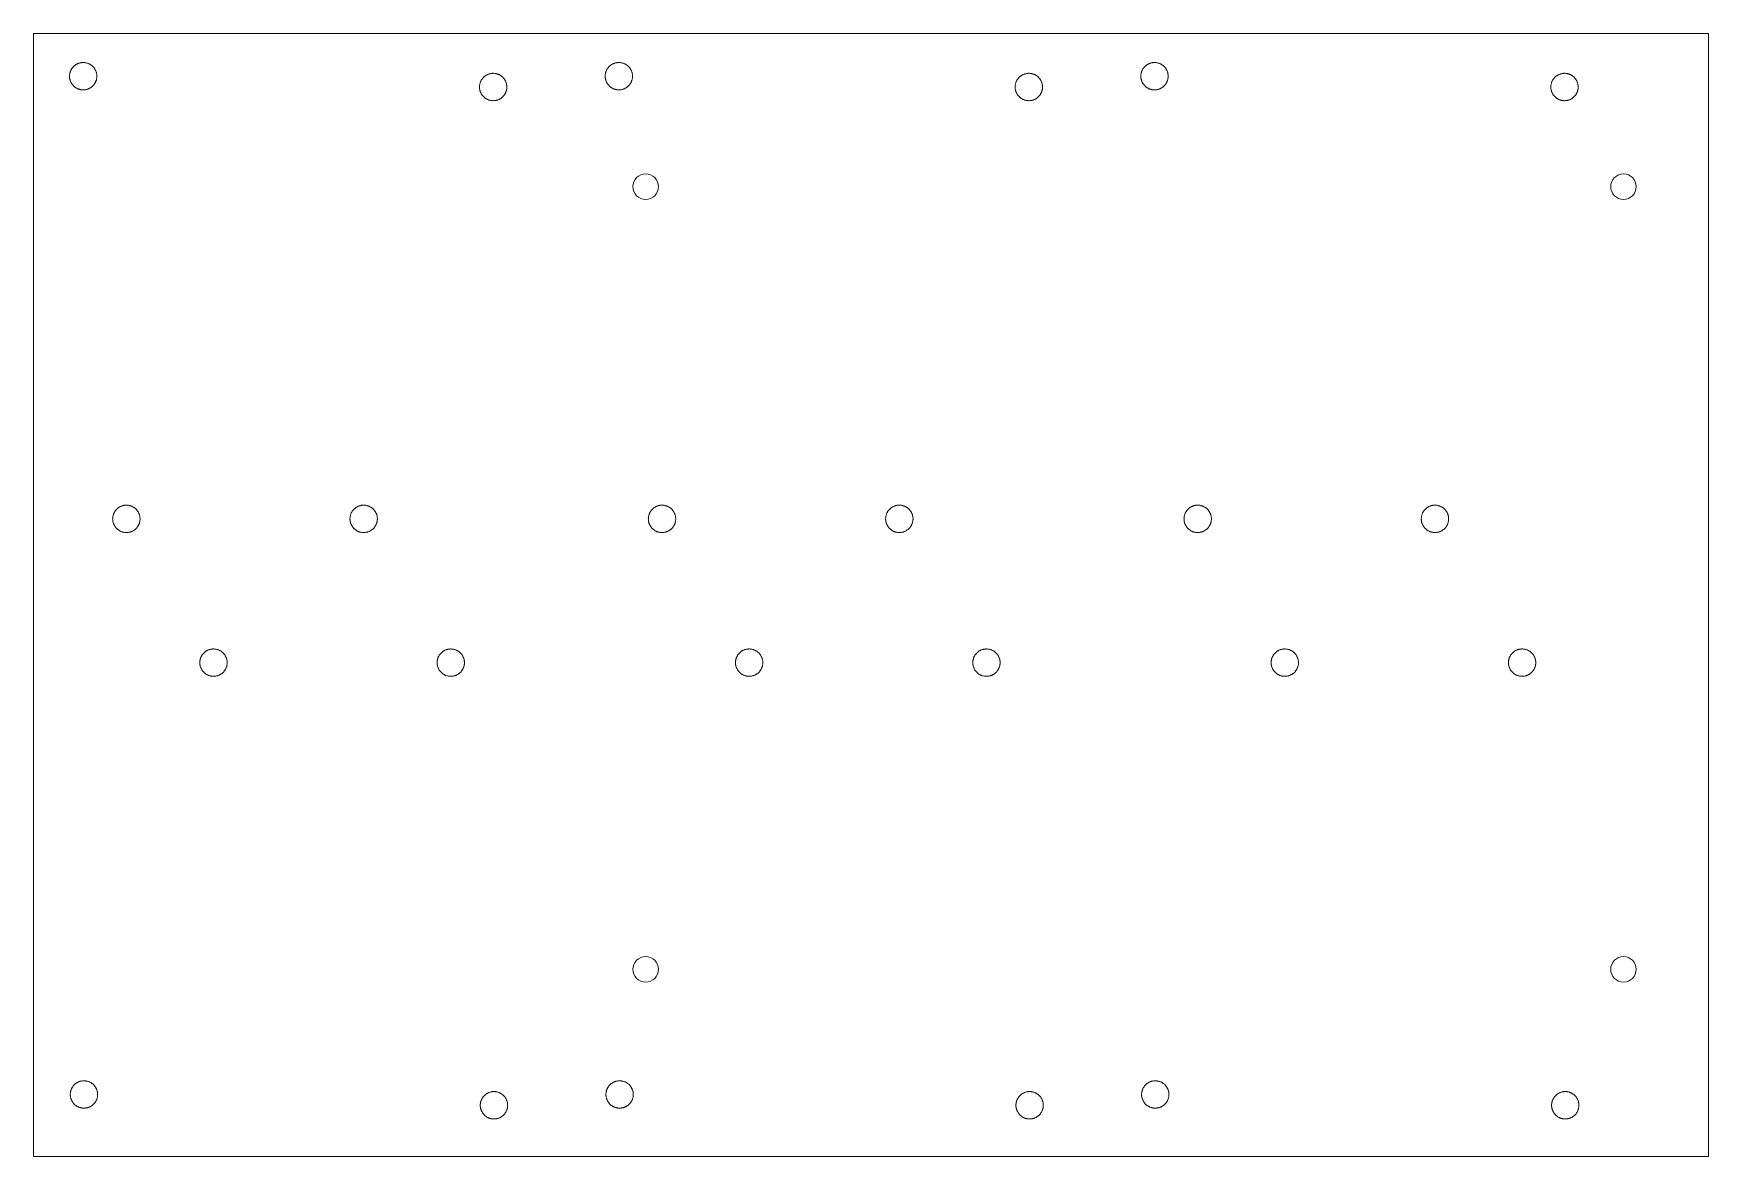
# Model space of a CAD drawing. Header units: millimetres. Extents: x -28 to 169, y 45 to 177.
import ezdxf

# ---------------------------------------------------------------- set-up
doc = ezdxf.new("R2010")
doc.units = ezdxf.units.MM
doc.layers.get('0').update_dxf_attribs({"lineweight": 0, "true_color": 0xffffff})

msp = doc.modelspace()

# ---------------------------------------------------------------- linework, layer by layer
for p, q in [((-28, 177), (169, 177)), ((-28, 177), (-28, 47)), ((169, 177), (169, 47)), ((-22.97, 173.37), (-23.02, 173.34)), ((-22.92, 173.4), (-22.97, 173.37)), ((-22.87, 173.42), (-22.92, 173.4)), ((-22.82, 173.44), (-22.87, 173.42)), ((-22.77, 173.47), (-22.82, 173.44)), ((-22.72, 173.49), (-22.77, 173.47)), ((-22.67, 173.51), (-22.72, 173.49)), ((-22.61, 173.52), (-22.67, 173.51)), ((-22.56, 173.54), (-22.61, 173.52)), ((-22.51, 173.55), (-22.56, 173.54)), ((-22.45, 173.56), (-22.51, 173.55)), ((-22.4, 173.57), (-22.45, 173.56)), ((-22.34, 173.58), (-22.4, 173.57)), ((-22.29, 173.58), (-22.34, 173.58)), ((-22.23, 173.59), (-22.29, 173.58)), ((-22.17, 173.59), (-22.23, 173.59)), ((-22.12, 173.59), (-22.17, 173.59)), ((-22.06, 173.59), (-22.12, 173.59)), ((-22.01, 173.58), (-22.06, 173.59)), ((-21.95, 173.58), (-22.01, 173.58)), ((-21.9, 173.57), (-21.95, 173.58)), ((-21.84, 173.56), (-21.9, 173.57)), ((-21.79, 173.55), (-21.84, 173.56)), ((-21.73, 173.53), (-21.79, 173.55)), ((-21.68, 173.52), (-21.73, 173.53)), ((-21.63, 173.5), (-21.68, 173.52)), ((-21.57, 173.48), (-21.63, 173.5)), ((-21.52, 173.46), (-21.57, 173.48)), ((-21.47, 173.44), (-21.52, 173.46)), ((-21.42, 173.41), (-21.47, 173.44)), ((-21.37, 173.39), (-21.42, 173.41)), ((-21.33, 173.36), (-21.37, 173.39)), ((40.03, 173.37), (39.98, 173.34)), ((40.08, 173.4), (40.03, 173.37)), ((40.13, 173.42), (40.08, 173.4)), ((40.18, 173.44), (40.13, 173.42)), ((40.23, 173.47), (40.18, 173.44)), ((40.28, 173.49), (40.23, 173.47)), ((40.33, 173.51), (40.28, 173.49)), ((40.39, 173.52), (40.33, 173.51)), ((40.44, 173.54), (40.39, 173.52)), ((40.49, 173.55), (40.44, 173.54)), ((40.55, 173.56), (40.49, 173.55)), ((40.6, 173.57), (40.55, 173.56)), ((40.66, 173.58), (40.6, 173.57)), ((40.71, 173.58), (40.66, 173.58)), ((40.77, 173.59), (40.71, 173.58)), ((40.83, 173.59), (40.77, 173.59)), ((40.88, 173.59), (40.83, 173.59)), ((40.94, 173.59), (40.88, 173.59)), ((40.99, 173.58), (40.94, 173.59)), ((41.05, 173.58), (40.99, 173.58)), ((41.1, 173.57), (41.05, 173.58)), ((41.16, 173.56), (41.1, 173.57)), ((41.21, 173.55), (41.16, 173.56)), ((41.27, 173.53), (41.21, 173.55)), ((41.32, 173.52), (41.27, 173.53)), ((41.37, 173.5), (41.32, 173.52)), ((41.43, 173.48), (41.37, 173.5)), ((41.48, 173.46), (41.43, 173.48)), ((41.53, 173.44), (41.48, 173.46)), ((41.58, 173.41), (41.53, 173.44)), ((41.63, 173.39), (41.58, 173.41)), ((41.67, 173.36), (41.63, 173.39)), ((103.03, 173.37), (102.98, 173.34)), ((103.08, 173.4), (103.03, 173.37)), ((103.13, 173.42), (103.08, 173.4)), ((103.18, 173.44), (103.13, 173.42)), ((103.23, 173.47), (103.18, 173.44)), ((103.28, 173.49), (103.23, 173.47)), ((103.33, 173.51), (103.28, 173.49)), ((103.39, 173.52), (103.33, 173.51)), ((103.44, 173.54), (103.39, 173.52)), ((103.49, 173.55), (103.44, 173.54)), ((103.55, 173.56), (103.49, 173.55)), ((103.6, 173.57), (103.55, 173.56)), ((103.66, 173.58), (103.6, 173.57)), ((103.71, 173.58), (103.66, 173.58)), ((103.77, 173.59), (103.71, 173.58)), ((103.83, 173.59), (103.77, 173.59)), ((103.88, 173.59), (103.83, 173.59)), ((103.94, 173.59), (103.88, 173.59)), ((103.99, 173.58), (103.94, 173.59)), ((104.05, 173.58), (103.99, 173.58)), ((104.1, 173.57), (104.05, 173.58)), ((104.16, 173.56), (104.1, 173.57)), ((104.21, 173.55), (104.16, 173.56)), ((104.27, 173.53), (104.21, 173.55)), ((104.32, 173.52), (104.27, 173.53)), ((104.37, 173.5), (104.32, 173.52)), ((104.43, 173.48), (104.37, 173.5)), ((104.48, 173.46), (104.43, 173.48)), ((104.53, 173.44), (104.48, 173.46)), ((104.58, 173.41), (104.53, 173.44)), ((104.63, 173.39), (104.58, 173.41)), ((104.67, 173.36), (104.63, 173.39)), ((-23.75, 172.2), (-23.76, 172.15)), ((-23.76, 172.15), (-23.76, 172.09)), ((-23.76, 172.09), (-23.76, 172.04)), ((-23.76, 172.04), (-23.76, 171.98)), ((-23.76, 171.98), (-23.76, 171.93)), ((-23.76, 171.93), (-23.76, 171.87)), ((-23.76, 171.87), (-23.76, 171.81)), ((-23.76, 171.81), (-23.75, 171.76)), ((-23.74, 172.26), (-23.75, 172.2)), ((-23.75, 171.76), (-23.74, 171.7)), ((-23.73, 172.31), (-23.74, 172.26)), ((-23.74, 171.7), (-23.73, 171.65)), ((-23.72, 172.37), (-23.73, 172.31)), ((-23.73, 171.65), (-23.72, 171.59)), ((-23.7, 172.42), (-23.72, 172.37)), ((-23.72, 171.59), (-23.7, 171.54)), ((-23.69, 172.47), (-23.7, 172.42)), ((-23.7, 171.54), (-23.69, 171.48)), ((-23.67, 172.53), (-23.69, 172.47)), ((-23.69, 171.48), (-23.67, 171.43)), ((-23.65, 172.58), (-23.67, 172.53)), ((-23.67, 171.43), (-23.65, 171.38)), ((-23.63, 172.63), (-23.65, 172.58)), ((-23.6, 172.68), (-23.63, 172.63)), ((-23.58, 172.73), (-23.6, 172.68)), ((-23.55, 172.78), (-23.58, 172.73)), ((-23.52, 172.83), (-23.55, 172.78)), ((-23.49, 172.87), (-23.52, 172.83)), ((-23.46, 172.92), (-23.49, 172.87)), ((-23.43, 172.97), (-23.46, 172.92)), ((-23.39, 173.01), (-23.43, 172.97)), ((-23.36, 173.05), (-23.39, 173.01)), ((-23.32, 173.09), (-23.36, 173.05)), ((-23.28, 173.13), (-23.32, 173.09)), ((-23.24, 173.17), (-23.28, 173.13)), ((-23.2, 173.21), (-23.24, 173.17)), ((-23.15, 173.24), (-23.2, 173.21)), ((-23.11, 173.28), (-23.15, 173.24)), ((-23.06, 173.31), (-23.11, 173.28)), ((-23.02, 173.34), (-23.06, 173.31)), ((-21.28, 173.33), (-21.33, 173.36)), ((-21.23, 173.3), (-21.28, 173.33)), ((-21.19, 173.26), (-21.23, 173.3)), ((-21.14, 173.23), (-21.19, 173.26)), ((-21.1, 173.19), (-21.14, 173.23)), ((-21.06, 173.16), (-21.1, 173.19)), ((-21.02, 173.12), (-21.06, 173.16)), ((-20.98, 173.08), (-21.02, 173.12)), ((-20.94, 173.04), (-20.98, 173.08)), ((-20.91, 172.99), (-20.94, 173.04)), ((-20.87, 172.95), (-20.91, 172.99)), ((-20.84, 172.91), (-20.87, 172.95)), ((-20.81, 172.86), (-20.84, 172.91)), ((-20.78, 172.81), (-20.81, 172.86)), ((-20.75, 172.76), (-20.78, 172.81)), ((-20.72, 172.71), (-20.75, 172.76)), ((-20.7, 172.66), (-20.72, 172.71)), ((-20.68, 172.61), (-20.7, 172.66)), ((-20.66, 172.56), (-20.68, 172.61)), ((-20.67, 171.37), (-20.65, 171.42)), ((-20.64, 172.51), (-20.66, 172.56)), ((-20.65, 171.42), (-20.63, 171.47)), ((-20.62, 172.46), (-20.64, 172.51)), ((-20.63, 171.47), (-20.61, 171.52)), ((-20.6, 172.4), (-20.62, 172.46)), ((-20.61, 171.52), (-20.6, 171.58)), ((-20.59, 172.35), (-20.6, 172.4)), ((-20.6, 171.58), (-20.59, 171.63)), ((-20.58, 172.29), (-20.59, 172.35)), ((-20.59, 171.63), (-20.58, 171.69)), ((-20.57, 172.24), (-20.58, 172.29)), ((-20.58, 171.69), (-20.57, 171.74)), ((-20.56, 172.18), (-20.57, 172.24)), ((-20.57, 171.74), (-20.56, 171.8)), ((-20.55, 172.13), (-20.56, 172.18)), ((-20.56, 171.8), (-20.55, 171.85)), ((-20.55, 172.07), (-20.55, 172.13)), ((-20.55, 172.02), (-20.55, 172.07)), ((-20.55, 171.96), (-20.55, 172.02)), ((-20.55, 171.91), (-20.55, 171.96)), ((-20.55, 171.85), (-20.55, 171.91)), ((24.62, 171.41), (24.59, 171.36)), ((24.64, 171.46), (24.62, 171.41)), ((24.67, 171.51), (24.64, 171.46)), ((24.7, 171.56), (24.67, 171.51)), ((24.73, 171.61), (24.7, 171.56)), ((24.76, 171.65), (24.73, 171.61)), ((24.79, 171.7), (24.76, 171.65)), ((24.83, 171.74), (24.79, 171.7)), ((24.87, 171.78), (24.83, 171.74)), ((24.9, 171.82), (24.87, 171.78)), ((24.94, 171.86), (24.9, 171.82)), ((24.98, 171.9), (24.94, 171.86)), ((25.02, 171.94), (24.98, 171.9)), ((25.07, 171.97), (25.02, 171.94)), ((25.11, 172.01), (25.07, 171.97)), ((25.16, 172.04), (25.11, 172.01)), ((25.2, 172.07), (25.16, 172.04)), ((25.25, 172.1), (25.2, 172.07)), ((25.3, 172.13), (25.25, 172.1)), ((25.35, 172.15), (25.3, 172.13)), ((25.4, 172.18), (25.35, 172.15)), ((25.45, 172.2), (25.4, 172.18)), ((25.5, 172.22), (25.45, 172.2)), ((25.55, 172.24), (25.5, 172.22)), ((25.61, 172.25), (25.55, 172.24)), ((25.66, 172.27), (25.61, 172.25)), ((25.72, 172.28), (25.66, 172.27)), ((25.77, 172.29), (25.72, 172.28)), ((25.83, 172.3), (25.77, 172.29)), ((25.88, 172.31), (25.83, 172.3)), ((25.94, 172.31), (25.88, 172.31)), ((25.99, 172.32), (25.94, 172.31)), ((26.05, 172.32), (25.99, 172.32)), ((26.1, 172.32), (26.05, 172.32)), ((26.16, 172.32), (26.1, 172.32)), ((26.21, 172.31), (26.16, 172.32)), ((26.27, 172.31), (26.21, 172.31)), ((26.32, 172.3), (26.27, 172.31)), ((26.38, 172.29), (26.32, 172.3)), ((26.43, 172.28), (26.38, 172.29)), ((26.49, 172.26), (26.43, 172.28)), ((26.54, 172.25), (26.49, 172.26)), ((26.59, 172.23), (26.54, 172.25)), ((26.65, 172.21), (26.59, 172.23)), ((26.7, 172.19), (26.65, 172.21)), ((26.75, 172.17), (26.7, 172.19)), ((26.8, 172.14), (26.75, 172.17)), ((26.85, 172.12), (26.8, 172.14)), ((26.9, 172.09), (26.85, 172.12)), ((26.94, 172.06), (26.9, 172.09)), ((26.99, 172.03), (26.94, 172.06)), ((27.04, 171.99), (26.99, 172.03)), ((27.08, 171.96), (27.04, 171.99)), ((27.12, 171.92), (27.08, 171.96)), ((27.16, 171.89), (27.12, 171.92)), ((27.2, 171.85), (27.16, 171.89)), ((27.24, 171.81), (27.2, 171.85)), ((27.28, 171.77), (27.24, 171.81)), ((27.31, 171.72), (27.28, 171.77)), ((27.35, 171.68), (27.31, 171.72)), ((27.38, 171.64), (27.35, 171.68)), ((27.41, 171.59), (27.38, 171.64)), ((27.44, 171.54), (27.41, 171.59)), ((27.47, 171.49), (27.44, 171.54)), ((27.5, 171.45), (27.47, 171.49)), ((27.52, 171.4), (27.5, 171.45)), ((27.54, 171.34), (27.52, 171.4)), ((39.25, 172.2), (39.24, 172.15)), ((39.24, 172.15), (39.24, 172.09)), ((39.24, 172.09), (39.24, 172.04)), ((39.24, 172.04), (39.24, 171.98)), ((39.24, 171.98), (39.24, 171.93)), ((39.24, 171.93), (39.24, 171.87)), ((39.24, 171.87), (39.24, 171.81)), ((39.24, 171.81), (39.25, 171.76)), ((39.26, 172.26), (39.25, 172.2)), ((39.25, 171.76), (39.26, 171.7)), ((39.27, 172.31), (39.26, 172.26)), ((39.26, 171.7), (39.27, 171.65)), ((39.28, 172.37), (39.27, 172.31)), ((39.27, 171.65), (39.28, 171.59)), ((39.3, 172.42), (39.28, 172.37)), ((39.28, 171.59), (39.3, 171.54)), ((39.31, 172.47), (39.3, 172.42)), ((39.3, 171.54), (39.31, 171.48)), ((39.33, 172.53), (39.31, 172.47)), ((39.31, 171.48), (39.33, 171.43)), ((39.35, 172.58), (39.33, 172.53)), ((39.33, 171.43), (39.35, 171.38)), ((39.37, 172.63), (39.35, 172.58)), ((39.4, 172.68), (39.37, 172.63)), ((39.42, 172.73), (39.4, 172.68)), ((39.45, 172.78), (39.42, 172.73)), ((39.48, 172.83), (39.45, 172.78)), ((39.51, 172.87), (39.48, 172.83)), ((39.54, 172.92), (39.51, 172.87)), ((39.57, 172.97), (39.54, 172.92)), ((39.61, 173.01), (39.57, 172.97)), ((39.64, 173.05), (39.61, 173.01)), ((39.68, 173.09), (39.64, 173.05)), ((39.72, 173.13), (39.68, 173.09)), ((39.76, 173.17), (39.72, 173.13)), ((39.8, 173.21), (39.76, 173.17)), ((39.85, 173.24), (39.8, 173.21)), ((39.89, 173.28), (39.85, 173.24)), ((39.94, 173.31), (39.89, 173.28)), ((39.98, 173.34), (39.94, 173.31)), ((41.72, 173.33), (41.67, 173.36)), ((41.77, 173.3), (41.72, 173.33)), ((41.81, 173.26), (41.77, 173.3)), ((41.86, 173.23), (41.81, 173.26)), ((41.9, 173.19), (41.86, 173.23)), ((41.94, 173.16), (41.9, 173.19)), ((41.98, 173.12), (41.94, 173.16)), ((42.02, 173.08), (41.98, 173.12)), ((42.06, 173.04), (42.02, 173.08)), ((42.09, 172.99), (42.06, 173.04)), ((42.13, 172.95), (42.09, 172.99)), ((42.16, 172.91), (42.13, 172.95)), ((42.19, 172.86), (42.16, 172.91)), ((42.22, 172.81), (42.19, 172.86)), ((42.25, 172.76), (42.22, 172.81)), ((42.28, 172.71), (42.25, 172.76)), ((42.3, 172.66), (42.28, 172.71)), ((42.32, 172.61), (42.3, 172.66)), ((42.34, 172.56), (42.32, 172.61)), ((42.33, 171.37), (42.35, 171.42)), ((42.36, 172.51), (42.34, 172.56)), ((42.35, 171.42), (42.37, 171.47)), ((42.38, 172.46), (42.36, 172.51)), ((42.37, 171.47), (42.39, 171.52)), ((42.4, 172.4), (42.38, 172.46)), ((42.39, 171.52), (42.4, 171.58)), ((42.41, 172.35), (42.4, 172.4)), ((42.4, 171.58), (42.41, 171.63)), ((42.42, 172.29), (42.41, 172.35)), ((42.41, 171.63), (42.42, 171.69)), ((42.43, 172.24), (42.42, 172.29)), ((42.42, 171.69), (42.43, 171.74)), ((42.44, 172.18), (42.43, 172.24)), ((42.43, 171.74), (42.44, 171.8)), ((42.45, 172.13), (42.44, 172.18)), ((42.44, 171.8), (42.45, 171.85)), ((42.45, 172.07), (42.45, 172.13)), ((42.45, 172.02), (42.45, 172.07)), ((42.45, 171.96), (42.45, 172.02)), ((42.45, 171.91), (42.45, 171.96)), ((42.45, 171.85), (42.45, 171.91)), ((87.62, 171.41), (87.59, 171.36)), ((87.64, 171.46), (87.62, 171.41)), ((87.67, 171.51), (87.64, 171.46)), ((87.7, 171.56), (87.67, 171.51)), ((87.73, 171.61), (87.7, 171.56)), ((87.76, 171.65), (87.73, 171.61)), ((87.79, 171.7), (87.76, 171.65)), ((87.83, 171.74), (87.79, 171.7)), ((87.87, 171.78), (87.83, 171.74)), ((87.9, 171.82), (87.87, 171.78)), ((87.94, 171.86), (87.9, 171.82)), ((87.98, 171.9), (87.94, 171.86)), ((88.02, 171.94), (87.98, 171.9)), ((88.07, 171.97), (88.02, 171.94)), ((88.11, 172.01), (88.07, 171.97)), ((88.16, 172.04), (88.11, 172.01)), ((88.2, 172.07), (88.16, 172.04)), ((88.25, 172.1), (88.2, 172.07)), ((88.3, 172.13), (88.25, 172.1)), ((88.35, 172.15), (88.3, 172.13)), ((88.4, 172.18), (88.35, 172.15)), ((88.45, 172.2), (88.4, 172.18)), ((88.5, 172.22), (88.45, 172.2)), ((88.55, 172.24), (88.5, 172.22)), ((88.61, 172.25), (88.55, 172.24)), ((88.66, 172.27), (88.61, 172.25)), ((88.72, 172.28), (88.66, 172.27)), ((88.77, 172.29), (88.72, 172.28)), ((88.83, 172.3), (88.77, 172.29)), ((88.88, 172.31), (88.83, 172.3)), ((88.94, 172.31), (88.88, 172.31)), ((88.99, 172.32), (88.94, 172.31)), ((89.05, 172.32), (88.99, 172.32)), ((89.1, 172.32), (89.05, 172.32)), ((89.16, 172.32), (89.1, 172.32)), ((89.21, 172.31), (89.16, 172.32)), ((89.27, 172.31), (89.21, 172.31)), ((89.32, 172.3), (89.27, 172.31)), ((89.38, 172.29), (89.32, 172.3)), ((89.43, 172.28), (89.38, 172.29)), ((89.49, 172.26), (89.43, 172.28)), ((89.54, 172.25), (89.49, 172.26)), ((89.59, 172.23), (89.54, 172.25)), ((89.65, 172.21), (89.59, 172.23)), ((89.7, 172.19), (89.65, 172.21)), ((89.75, 172.17), (89.7, 172.19)), ((89.8, 172.14), (89.75, 172.17)), ((89.85, 172.12), (89.8, 172.14)), ((89.9, 172.09), (89.85, 172.12)), ((89.94, 172.06), (89.9, 172.09)), ((89.99, 172.03), (89.94, 172.06)), ((90.04, 171.99), (89.99, 172.03)), ((90.08, 171.96), (90.04, 171.99)), ((90.12, 171.92), (90.08, 171.96)), ((90.16, 171.89), (90.12, 171.92)), ((90.2, 171.85), (90.16, 171.89)), ((90.24, 171.81), (90.2, 171.85)), ((90.28, 171.77), (90.24, 171.81)), ((90.31, 171.72), (90.28, 171.77)), ((90.35, 171.68), (90.31, 171.72)), ((90.38, 171.64), (90.35, 171.68)), ((90.41, 171.59), (90.38, 171.64)), ((90.44, 171.54), (90.41, 171.59)), ((90.47, 171.49), (90.44, 171.54)), ((90.5, 171.45), (90.47, 171.49)), ((90.52, 171.4), (90.5, 171.45)), ((90.54, 171.34), (90.52, 171.4)), ((102.25, 172.2), (102.24, 172.15)), ((102.24, 172.15), (102.24, 172.09)), ((102.24, 172.09), (102.24, 172.04)), ((102.24, 172.04), (102.24, 171.98)), ((102.24, 171.98), (102.24, 171.93)), ((102.24, 171.93), (102.24, 171.87)), ((102.24, 171.87), (102.24, 171.81)), ((102.24, 171.81), (102.25, 171.76)), ((102.26, 172.26), (102.25, 172.2)), ((102.25, 171.76), (102.26, 171.7)), ((102.27, 172.31), (102.26, 172.26)), ((102.26, 171.7), (102.27, 171.65)), ((102.28, 172.37), (102.27, 172.31)), ((102.27, 171.65), (102.28, 171.59)), ((102.3, 172.42), (102.28, 172.37)), ((102.28, 171.59), (102.3, 171.54)), ((102.31, 172.47), (102.3, 172.42)), ((102.3, 171.54), (102.31, 171.48)), ((102.33, 172.53), (102.31, 172.47)), ((102.31, 171.48), (102.33, 171.43)), ((102.35, 172.58), (102.33, 172.53)), ((102.33, 171.43), (102.35, 171.38)), ((102.37, 172.63), (102.35, 172.58)), ((102.4, 172.68), (102.37, 172.63)), ((102.42, 172.73), (102.4, 172.68)), ((102.45, 172.78), (102.42, 172.73)), ((102.48, 172.83), (102.45, 172.78)), ((102.51, 172.87), (102.48, 172.83)), ((102.54, 172.92), (102.51, 172.87)), ((102.57, 172.97), (102.54, 172.92)), ((102.61, 173.01), (102.57, 172.97)), ((102.64, 173.05), (102.61, 173.01)), ((102.68, 173.09), (102.64, 173.05)), ((102.72, 173.13), (102.68, 173.09)), ((102.76, 173.17), (102.72, 173.13)), ((102.8, 173.21), (102.76, 173.17)), ((102.85, 173.24), (102.8, 173.21)), ((102.89, 173.28), (102.85, 173.24)), ((102.94, 173.31), (102.89, 173.28)), ((102.98, 173.34), (102.94, 173.31)), ((104.72, 173.33), (104.67, 173.36)), ((104.77, 173.3), (104.72, 173.33)), ((104.81, 173.26), (104.77, 173.3)), ((104.86, 173.23), (104.81, 173.26)), ((104.9, 173.19), (104.86, 173.23)), ((104.94, 173.16), (104.9, 173.19)), ((104.98, 173.12), (104.94, 173.16)), ((105.02, 173.08), (104.98, 173.12)), ((105.06, 173.04), (105.02, 173.08)), ((105.09, 172.99), (105.06, 173.04)), ((105.13, 172.95), (105.09, 172.99)), ((105.16, 172.91), (105.13, 172.95)), ((105.19, 172.86), (105.16, 172.91)), ((105.22, 172.81), (105.19, 172.86)), ((105.25, 172.76), (105.22, 172.81)), ((105.28, 172.71), (105.25, 172.76)), ((105.3, 172.66), (105.28, 172.71)), ((105.32, 172.61), (105.3, 172.66)), ((105.34, 172.56), (105.32, 172.61)), ((105.33, 171.37), (105.35, 171.42)), ((105.36, 172.51), (105.34, 172.56)), ((105.35, 171.42), (105.37, 171.47)), ((105.38, 172.46), (105.36, 172.51)), ((105.37, 171.47), (105.39, 171.52)), ((105.4, 172.4), (105.38, 172.46)), ((105.39, 171.52), (105.4, 171.58)), ((105.41, 172.35), (105.4, 172.4)), ((105.4, 171.58), (105.41, 171.63)), ((105.42, 172.29), (105.41, 172.35)), ((105.41, 171.63), (105.42, 171.69)), ((105.43, 172.24), (105.42, 172.29)), ((105.42, 171.69), (105.43, 171.74)), ((105.44, 172.18), (105.43, 172.24)), ((105.43, 171.74), (105.44, 171.8)), ((105.45, 172.13), (105.44, 172.18)), ((105.44, 171.8), (105.45, 171.85)), ((105.45, 172.07), (105.45, 172.13)), ((105.45, 172.02), (105.45, 172.07)), ((105.45, 171.96), (105.45, 172.02)), ((105.45, 171.91), (105.45, 171.96)), ((105.45, 171.85), (105.45, 171.91)), ((150.62, 171.41), (150.59, 171.36)), ((150.64, 171.46), (150.62, 171.41)), ((150.67, 171.51), (150.64, 171.46)), ((150.7, 171.56), (150.67, 171.51)), ((150.73, 171.61), (150.7, 171.56)), ((150.76, 171.65), (150.73, 171.61)), ((150.79, 171.7), (150.76, 171.65)), ((150.83, 171.74), (150.79, 171.7)), ((150.87, 171.78), (150.83, 171.74)), ((150.9, 171.82), (150.87, 171.78)), ((150.94, 171.86), (150.9, 171.82)), ((150.98, 171.9), (150.94, 171.86)), ((151.02, 171.94), (150.98, 171.9)), ((151.07, 171.97), (151.02, 171.94)), ((151.11, 172.01), (151.07, 171.97)), ((151.16, 172.04), (151.11, 172.01)), ((151.2, 172.07), (151.16, 172.04)), ((151.25, 172.1), (151.2, 172.07)), ((151.3, 172.13), (151.25, 172.1)), ((151.35, 172.15), (151.3, 172.13)), ((151.4, 172.18), (151.35, 172.15)), ((151.45, 172.2), (151.4, 172.18)), ((151.5, 172.22), (151.45, 172.2)), ((151.55, 172.24), (151.5, 172.22)), ((151.61, 172.25), (151.55, 172.24)), ((151.66, 172.27), (151.61, 172.25)), ((151.72, 172.28), (151.66, 172.27)), ((151.77, 172.29), (151.72, 172.28)), ((151.83, 172.3), (151.77, 172.29)), ((151.88, 172.31), (151.83, 172.3)), ((151.94, 172.31), (151.88, 172.31)), ((151.99, 172.32), (151.94, 172.31)), ((152.05, 172.32), (151.99, 172.32)), ((152.1, 172.32), (152.05, 172.32)), ((152.16, 172.32), (152.1, 172.32)), ((152.21, 172.31), (152.16, 172.32)), ((152.27, 172.31), (152.21, 172.31)), ((152.32, 172.3), (152.27, 172.31)), ((152.38, 172.29), (152.32, 172.3)), ((152.43, 172.28), (152.38, 172.29)), ((152.49, 172.26), (152.43, 172.28)), ((152.54, 172.25), (152.49, 172.26)), ((152.59, 172.23), (152.54, 172.25)), ((152.65, 172.21), (152.59, 172.23)), ((152.7, 172.19), (152.65, 172.21)), ((152.75, 172.17), (152.7, 172.19)), ((152.8, 172.14), (152.75, 172.17)), ((152.85, 172.12), (152.8, 172.14)), ((152.9, 172.09), (152.85, 172.12)), ((152.94, 172.06), (152.9, 172.09)), ((152.99, 172.03), (152.94, 172.06)), ((153.04, 171.99), (152.99, 172.03)), ((153.08, 171.96), (153.04, 171.99)), ((153.12, 171.92), (153.08, 171.96)), ((153.16, 171.89), (153.12, 171.92)), ((153.2, 171.85), (153.16, 171.89)), ((153.24, 171.81), (153.2, 171.85)), ((153.28, 171.77), (153.24, 171.81)), ((153.31, 171.72), (153.28, 171.77)), ((153.35, 171.68), (153.31, 171.72)), ((153.38, 171.64), (153.35, 171.68)), ((153.41, 171.59), (153.38, 171.64)), ((153.44, 171.54), (153.41, 171.59)), ((153.47, 171.49), (153.44, 171.54)), ((153.5, 171.45), (153.47, 171.49)), ((153.52, 171.4), (153.5, 171.45)), ((153.54, 171.34), (153.52, 171.4)), ((-23.65, 171.38), (-23.62, 171.33)), ((-23.62, 171.33), (-23.6, 171.28)), ((-23.6, 171.28), (-23.58, 171.23)), ((-23.58, 171.23), (-23.55, 171.18)), ((-23.55, 171.18), (-23.52, 171.13)), ((-23.52, 171.13), (-23.49, 171.08)), ((-23.49, 171.08), (-23.46, 171.04)), ((-23.46, 171.04), (-23.42, 170.99)), ((-23.42, 170.99), (-23.39, 170.95)), ((-23.39, 170.95), (-23.35, 170.91)), ((-23.35, 170.91), (-23.31, 170.86)), ((-23.31, 170.86), (-23.27, 170.82)), ((-23.27, 170.82), (-23.23, 170.79)), ((-23.23, 170.79), (-23.19, 170.75)), ((-23.19, 170.75), (-23.15, 170.71)), ((-23.15, 170.71), (-23.1, 170.68)), ((-23.1, 170.68), (-23.06, 170.65)), ((-23.06, 170.65), (-23.01, 170.62)), ((-23.01, 170.62), (-22.96, 170.59)), ((-22.96, 170.59), (-22.91, 170.56)), ((-22.91, 170.56), (-22.86, 170.54)), ((-22.86, 170.54), (-22.81, 170.51)), ((-22.81, 170.51), (-22.76, 170.49)), ((-22.76, 170.49), (-22.71, 170.47)), ((-22.71, 170.47), (-22.65, 170.45)), ((-22.65, 170.45), (-22.6, 170.44)), ((-22.6, 170.44), (-22.54, 170.42)), ((-22.54, 170.42), (-22.49, 170.41)), ((-22.49, 170.41), (-22.44, 170.4)), ((-22.44, 170.4), (-22.38, 170.39)), ((-22.38, 170.39), (-22.32, 170.38)), ((-22.32, 170.38), (-22.27, 170.38)), ((-22.27, 170.38), (-22.21, 170.37)), ((-22.21, 170.37), (-22.16, 170.37)), ((-22.16, 170.37), (-22.1, 170.37)), ((-22.1, 170.37), (-22.04, 170.38)), ((-22.04, 170.38), (-21.99, 170.38)), ((-21.99, 170.38), (-21.93, 170.39)), ((-21.93, 170.39), (-21.88, 170.4)), ((-21.88, 170.4), (-21.82, 170.41)), ((-21.82, 170.41), (-21.77, 170.42)), ((-21.77, 170.42), (-21.72, 170.43)), ((-21.72, 170.43), (-21.66, 170.45)), ((-21.66, 170.45), (-21.61, 170.47)), ((-21.61, 170.47), (-21.56, 170.49)), ((-21.56, 170.49), (-21.51, 170.51)), ((-21.51, 170.51), (-21.46, 170.53)), ((-21.46, 170.53), (-21.41, 170.56)), ((-21.41, 170.56), (-21.36, 170.59)), ((-21.36, 170.59), (-21.31, 170.61)), ((-21.31, 170.61), (-21.26, 170.64)), ((-21.26, 170.64), (-21.22, 170.68)), ((-21.22, 170.68), (-21.17, 170.71)), ((-21.17, 170.71), (-21.13, 170.74)), ((-21.13, 170.74), (-21.09, 170.78)), ((-21.09, 170.78), (-21.05, 170.82)), ((-21.05, 170.82), (-21.01, 170.86)), ((-21.01, 170.86), (-20.97, 170.9)), ((-20.97, 170.9), (-20.93, 170.94)), ((-20.93, 170.94), (-20.9, 170.98)), ((-20.9, 170.98), (-20.86, 171.03)), ((-20.86, 171.03), (-20.83, 171.07)), ((-20.83, 171.07), (-20.8, 171.12)), ((-20.8, 171.12), (-20.77, 171.17)), ((-20.77, 171.17), (-20.74, 171.21)), ((-20.74, 171.21), (-20.72, 171.26)), ((-20.72, 171.26), (-20.69, 171.31)), ((-20.69, 171.31), (-20.67, 171.37)), ((24.47, 170.88), (24.46, 170.82)), ((24.46, 170.82), (24.46, 170.77)), ((24.46, 170.77), (24.46, 170.71)), ((24.46, 170.71), (24.46, 170.66)), ((24.46, 170.66), (24.46, 170.6)), ((24.46, 170.6), (24.47, 170.54)), ((24.48, 170.99), (24.47, 170.93)), ((24.47, 170.93), (24.47, 170.88)), ((24.47, 170.54), (24.47, 170.49)), ((24.47, 170.49), (24.48, 170.43)), ((24.49, 171.04), (24.48, 170.99)), ((24.48, 170.43), (24.49, 170.38)), ((24.5, 171.1), (24.49, 171.04)), ((24.49, 170.38), (24.51, 170.32)), ((24.52, 171.15), (24.5, 171.1)), ((24.51, 170.32), (24.52, 170.27)), ((24.54, 171.21), (24.52, 171.15)), ((24.52, 170.27), (24.54, 170.21)), ((24.55, 171.26), (24.54, 171.21)), ((24.54, 170.21), (24.55, 170.16)), ((24.57, 171.31), (24.55, 171.26)), ((24.55, 170.16), (24.58, 170.11)), ((24.59, 171.36), (24.57, 171.31)), ((24.58, 170.11), (24.6, 170.06)), ((24.6, 170.06), (24.62, 170.01)), ((24.62, 170.01), (24.65, 169.96)), ((24.65, 169.96), (24.67, 169.91)), ((24.67, 169.91), (24.7, 169.86)), ((24.7, 169.86), (24.73, 169.81)), ((24.73, 169.81), (24.77, 169.77)), ((24.77, 169.77), (24.8, 169.72)), ((24.8, 169.72), (24.83, 169.68)), ((24.83, 169.68), (24.87, 169.64)), ((24.87, 169.64), (24.91, 169.59)), ((24.91, 169.59), (24.95, 169.55)), ((24.95, 169.55), (24.99, 169.52)), ((24.99, 169.52), (25.03, 169.48)), ((25.03, 169.48), (25.08, 169.44)), ((25.08, 169.44), (25.12, 169.41)), ((27.01, 169.41), (27.05, 169.44)), ((27.05, 169.44), (27.09, 169.47)), ((27.09, 169.47), (27.14, 169.51)), ((27.14, 169.51), (27.18, 169.55)), ((27.18, 169.55), (27.22, 169.59)), ((27.22, 169.59), (27.25, 169.63)), ((27.25, 169.63), (27.29, 169.67)), ((27.29, 169.67), (27.33, 169.71)), ((27.33, 169.71), (27.36, 169.76)), ((27.36, 169.76), (27.39, 169.8)), ((27.39, 169.8), (27.42, 169.85)), ((27.42, 169.85), (27.45, 169.9)), ((27.45, 169.9), (27.48, 169.95)), ((27.48, 169.95), (27.51, 169.99)), ((27.51, 169.99), (27.53, 170.05)), ((27.53, 170.05), (27.55, 170.1)), ((27.57, 171.29), (27.54, 171.34)), ((27.55, 170.1), (27.57, 170.15)), ((27.58, 171.24), (27.57, 171.29)), ((27.57, 170.15), (27.59, 170.2)), ((27.6, 171.19), (27.58, 171.24)), ((27.59, 170.2), (27.61, 170.25)), ((27.62, 171.13), (27.6, 171.19)), ((27.61, 170.25), (27.62, 170.31)), ((27.63, 171.08), (27.62, 171.13)), ((27.62, 170.31), (27.64, 170.36)), ((27.64, 171.03), (27.63, 171.08)), ((27.65, 170.97), (27.64, 171.03)), ((27.64, 170.36), (27.65, 170.42)), ((27.66, 170.92), (27.65, 170.97)), ((27.65, 170.42), (27.66, 170.47)), ((27.67, 170.86), (27.66, 170.92)), ((27.66, 170.53), (27.67, 170.58)), ((27.66, 170.47), (27.66, 170.53)), ((27.67, 170.8), (27.67, 170.86)), ((27.67, 170.75), (27.67, 170.8)), ((27.67, 170.69), (27.67, 170.75)), ((27.67, 170.64), (27.67, 170.69)), ((27.67, 170.58), (27.67, 170.64)), ((39.35, 171.38), (39.38, 171.33)), ((39.38, 171.33), (39.4, 171.28)), ((39.4, 171.28), (39.42, 171.23)), ((39.42, 171.23), (39.45, 171.18)), ((39.45, 171.18), (39.48, 171.13)), ((39.48, 171.13), (39.51, 171.08)), ((39.51, 171.08), (39.54, 171.04)), ((39.54, 171.04), (39.58, 170.99)), ((39.58, 170.99), (39.61, 170.95)), ((39.61, 170.95), (39.65, 170.91)), ((39.65, 170.91), (39.69, 170.86)), ((39.69, 170.86), (39.73, 170.82)), ((39.73, 170.82), (39.77, 170.79)), ((39.77, 170.79), (39.81, 170.75)), ((39.81, 170.75), (39.85, 170.71)), ((39.85, 170.71), (39.9, 170.68)), ((39.9, 170.68), (39.94, 170.65)), ((39.94, 170.65), (39.99, 170.62)), ((39.99, 170.62), (40.04, 170.59)), ((40.04, 170.59), (40.09, 170.56)), ((40.09, 170.56), (40.14, 170.54)), ((40.14, 170.54), (40.19, 170.51)), ((40.19, 170.51), (40.24, 170.49)), ((40.24, 170.49), (40.29, 170.47)), ((40.29, 170.47), (40.35, 170.45)), ((40.35, 170.45), (40.4, 170.44)), ((40.4, 170.44), (40.46, 170.42)), ((40.46, 170.42), (40.51, 170.41)), ((40.51, 170.41), (40.56, 170.4)), ((40.56, 170.4), (40.62, 170.39)), ((40.62, 170.39), (40.68, 170.38)), ((40.68, 170.38), (40.73, 170.38)), ((40.73, 170.38), (40.79, 170.37)), ((40.79, 170.37), (40.84, 170.37)), ((40.84, 170.37), (40.9, 170.37)), ((40.9, 170.37), (40.96, 170.38)), ((40.96, 170.38), (41.01, 170.38)), ((41.01, 170.38), (41.07, 170.39)), ((41.07, 170.39), (41.12, 170.4)), ((41.12, 170.4), (41.18, 170.41)), ((41.18, 170.41), (41.23, 170.42)), ((41.23, 170.42), (41.28, 170.43)), ((41.28, 170.43), (41.34, 170.45)), ((41.34, 170.45), (41.39, 170.47)), ((41.39, 170.47), (41.44, 170.49)), ((41.44, 170.49), (41.49, 170.51)), ((41.49, 170.51), (41.54, 170.53)), ((41.54, 170.53), (41.59, 170.56)), ((41.59, 170.56), (41.64, 170.59)), ((41.64, 170.59), (41.69, 170.61)), ((41.69, 170.61), (41.74, 170.64)), ((41.74, 170.64), (41.78, 170.68)), ((41.78, 170.68), (41.83, 170.71)), ((41.83, 170.71), (41.87, 170.74)), ((41.87, 170.74), (41.91, 170.78)), ((41.91, 170.78), (41.95, 170.82)), ((41.95, 170.82), (41.99, 170.86)), ((41.99, 170.86), (42.03, 170.9)), ((42.03, 170.9), (42.07, 170.94)), ((42.07, 170.94), (42.1, 170.98)), ((42.1, 170.98), (42.14, 171.03)), ((42.14, 171.03), (42.17, 171.07)), ((42.17, 171.07), (42.2, 171.12)), ((42.2, 171.12), (42.23, 171.17)), ((42.23, 171.17), (42.26, 171.21)), ((42.26, 171.21), (42.28, 171.26)), ((42.28, 171.26), (42.31, 171.31)), ((42.31, 171.31), (42.33, 171.37)), ((87.47, 170.88), (87.46, 170.82)), ((87.46, 170.82), (87.46, 170.77)), ((87.46, 170.77), (87.46, 170.71)), ((87.46, 170.71), (87.46, 170.66)), ((87.46, 170.66), (87.46, 170.6)), ((87.46, 170.6), (87.47, 170.54)), ((87.48, 170.99), (87.47, 170.93)), ((87.47, 170.93), (87.47, 170.88)), ((87.47, 170.54), (87.47, 170.49)), ((87.47, 170.49), (87.48, 170.43)), ((87.49, 171.04), (87.48, 170.99)), ((87.48, 170.43), (87.49, 170.38)), ((87.5, 171.1), (87.49, 171.04)), ((87.49, 170.38), (87.51, 170.32)), ((87.52, 171.15), (87.5, 171.1)), ((87.51, 170.32), (87.52, 170.27)), ((87.54, 171.21), (87.52, 171.15)), ((87.52, 170.27), (87.54, 170.21)), ((87.55, 171.26), (87.54, 171.21)), ((87.54, 170.21), (87.55, 170.16)), ((87.57, 171.31), (87.55, 171.26)), ((87.55, 170.16), (87.58, 170.11)), ((87.59, 171.36), (87.57, 171.31)), ((87.58, 170.11), (87.6, 170.06)), ((87.6, 170.06), (87.62, 170.01)), ((87.62, 170.01), (87.65, 169.96)), ((87.65, 169.96), (87.67, 169.91)), ((87.67, 169.91), (87.7, 169.86)), ((87.7, 169.86), (87.73, 169.81)), ((87.73, 169.81), (87.77, 169.77)), ((87.77, 169.77), (87.8, 169.72)), ((87.8, 169.72), (87.83, 169.68)), ((87.83, 169.68), (87.87, 169.64)), ((87.87, 169.64), (87.91, 169.59)), ((87.91, 169.59), (87.95, 169.55)), ((87.95, 169.55), (87.99, 169.52)), ((87.99, 169.52), (88.03, 169.48)), ((88.03, 169.48), (88.08, 169.44)), ((88.08, 169.44), (88.12, 169.41)), ((90.01, 169.41), (90.05, 169.44)), ((90.05, 169.44), (90.09, 169.47)), ((90.09, 169.47), (90.14, 169.51)), ((90.14, 169.51), (90.18, 169.55)), ((90.18, 169.55), (90.22, 169.59)), ((90.22, 169.59), (90.25, 169.63)), ((90.25, 169.63), (90.29, 169.67)), ((90.29, 169.67), (90.33, 169.71)), ((90.33, 169.71), (90.36, 169.76)), ((90.36, 169.76), (90.39, 169.8)), ((90.39, 169.8), (90.42, 169.85)), ((90.42, 169.85), (90.45, 169.9)), ((90.45, 169.9), (90.48, 169.95)), ((90.48, 169.95), (90.51, 169.99)), ((90.51, 169.99), (90.53, 170.05)), ((90.53, 170.05), (90.55, 170.1)), ((90.57, 171.29), (90.54, 171.34)), ((90.55, 170.1), (90.57, 170.15)), ((90.58, 171.24), (90.57, 171.29)), ((90.57, 170.15), (90.59, 170.2)), ((90.6, 171.19), (90.58, 171.24)), ((90.59, 170.2), (90.61, 170.25)), ((90.62, 171.13), (90.6, 171.19)), ((90.61, 170.25), (90.62, 170.31)), ((90.63, 171.08), (90.62, 171.13)), ((90.62, 170.31), (90.64, 170.36)), ((90.64, 171.03), (90.63, 171.08)), ((90.65, 170.97), (90.64, 171.03)), ((90.64, 170.36), (90.65, 170.42)), ((90.66, 170.92), (90.65, 170.97)), ((90.65, 170.42), (90.66, 170.47)), ((90.67, 170.86), (90.66, 170.92)), ((90.66, 170.53), (90.67, 170.58)), ((90.66, 170.47), (90.66, 170.53)), ((90.67, 170.8), (90.67, 170.86)), ((90.67, 170.75), (90.67, 170.8)), ((90.67, 170.69), (90.67, 170.75)), ((90.67, 170.64), (90.67, 170.69)), ((90.67, 170.58), (90.67, 170.64)), ((102.35, 171.38), (102.38, 171.33)), ((102.38, 171.33), (102.4, 171.28)), ((102.4, 171.28), (102.42, 171.23)), ((102.42, 171.23), (102.45, 171.18)), ((102.45, 171.18), (102.48, 171.13)), ((102.48, 171.13), (102.51, 171.08)), ((102.51, 171.08), (102.54, 171.04)), ((102.54, 171.04), (102.58, 170.99)), ((102.58, 170.99), (102.61, 170.95)), ((102.61, 170.95), (102.65, 170.91)), ((102.65, 170.91), (102.69, 170.86)), ((102.69, 170.86), (102.73, 170.82)), ((102.73, 170.82), (102.77, 170.79)), ((102.77, 170.79), (102.81, 170.75)), ((102.81, 170.75), (102.85, 170.71)), ((102.85, 170.71), (102.9, 170.68)), ((102.9, 170.68), (102.94, 170.65)), ((102.94, 170.65), (102.99, 170.62)), ((102.99, 170.62), (103.04, 170.59)), ((103.04, 170.59), (103.09, 170.56)), ((103.09, 170.56), (103.14, 170.54)), ((103.14, 170.54), (103.19, 170.51)), ((103.19, 170.51), (103.24, 170.49)), ((103.24, 170.49), (103.29, 170.47)), ((103.29, 170.47), (103.35, 170.45)), ((103.35, 170.45), (103.4, 170.44)), ((103.4, 170.44), (103.46, 170.42)), ((103.46, 170.42), (103.51, 170.41)), ((103.51, 170.41), (103.56, 170.4)), ((103.56, 170.4), (103.62, 170.39)), ((103.62, 170.39), (103.68, 170.38)), ((103.68, 170.38), (103.73, 170.38)), ((103.73, 170.38), (103.79, 170.37)), ((103.79, 170.37), (103.84, 170.37)), ((103.84, 170.37), (103.9, 170.37)), ((103.9, 170.37), (103.96, 170.38)), ((103.96, 170.38), (104.01, 170.38)), ((104.01, 170.38), (104.07, 170.39)), ((104.07, 170.39), (104.12, 170.4)), ((104.12, 170.4), (104.18, 170.41)), ((104.18, 170.41), (104.23, 170.42)), ((104.23, 170.42), (104.28, 170.43)), ((104.28, 170.43), (104.34, 170.45)), ((104.34, 170.45), (104.39, 170.47)), ((104.39, 170.47), (104.44, 170.49)), ((104.44, 170.49), (104.49, 170.51)), ((104.49, 170.51), (104.54, 170.53)), ((104.54, 170.53), (104.59, 170.56)), ((104.59, 170.56), (104.64, 170.59)), ((104.64, 170.59), (104.69, 170.61)), ((104.69, 170.61), (104.74, 170.64)), ((104.74, 170.64), (104.78, 170.68)), ((104.78, 170.68), (104.83, 170.71)), ((104.83, 170.71), (104.87, 170.74)), ((104.87, 170.74), (104.91, 170.78)), ((104.91, 170.78), (104.95, 170.82)), ((104.95, 170.82), (104.99, 170.86)), ((104.99, 170.86), (105.03, 170.9)), ((105.03, 170.9), (105.07, 170.94)), ((105.07, 170.94), (105.1, 170.98)), ((105.1, 170.98), (105.14, 171.03)), ((105.14, 171.03), (105.17, 171.07)), ((105.17, 171.07), (105.2, 171.12)), ((105.2, 171.12), (105.23, 171.17)), ((105.23, 171.17), (105.26, 171.21)), ((105.26, 171.21), (105.28, 171.26)), ((105.28, 171.26), (105.31, 171.31)), ((105.31, 171.31), (105.33, 171.37)), ((150.47, 170.88), (150.46, 170.82)), ((150.46, 170.82), (150.46, 170.77)), ((150.46, 170.77), (150.46, 170.71)), ((150.46, 170.71), (150.46, 170.66)), ((150.46, 170.66), (150.46, 170.6)), ((150.46, 170.6), (150.47, 170.54)), ((150.48, 170.99), (150.47, 170.93)), ((150.47, 170.93), (150.47, 170.88)), ((150.47, 170.54), (150.47, 170.49)), ((150.47, 170.49), (150.48, 170.43)), ((150.49, 171.04), (150.48, 170.99)), ((150.48, 170.43), (150.49, 170.38)), ((150.5, 171.1), (150.49, 171.04)), ((150.49, 170.38), (150.51, 170.32)), ((150.52, 171.15), (150.5, 171.1)), ((150.51, 170.32), (150.52, 170.27)), ((150.54, 171.21), (150.52, 171.15)), ((150.52, 170.27), (150.54, 170.21)), ((150.55, 171.26), (150.54, 171.21)), ((150.54, 170.21), (150.55, 170.16)), ((150.57, 171.31), (150.55, 171.26)), ((150.55, 170.16), (150.58, 170.11)), ((150.59, 171.36), (150.57, 171.31)), ((150.58, 170.11), (150.6, 170.06)), ((150.6, 170.06), (150.62, 170.01)), ((150.62, 170.01), (150.65, 169.96)), ((150.65, 169.96), (150.67, 169.91)), ((150.67, 169.91), (150.7, 169.86)), ((150.7, 169.86), (150.73, 169.81)), ((150.73, 169.81), (150.77, 169.77)), ((150.77, 169.77), (150.8, 169.72)), ((150.8, 169.72), (150.83, 169.68)), ((150.83, 169.68), (150.87, 169.64)), ((150.87, 169.64), (150.91, 169.59)), ((150.91, 169.59), (150.95, 169.55)), ((150.95, 169.55), (150.99, 169.52)), ((150.99, 169.52), (151.03, 169.48)), ((151.03, 169.48), (151.08, 169.44)), ((151.08, 169.44), (151.12, 169.41)), ((153.01, 169.41), (153.05, 169.44)), ((153.05, 169.44), (153.09, 169.47)), ((153.09, 169.47), (153.14, 169.51)), ((153.14, 169.51), (153.18, 169.55)), ((153.18, 169.55), (153.22, 169.59)), ((153.22, 169.59), (153.25, 169.63)), ((153.25, 169.63), (153.29, 169.67)), ((153.29, 169.67), (153.33, 169.71)), ((153.33, 169.71), (153.36, 169.76)), ((153.36, 169.76), (153.39, 169.8)), ((153.39, 169.8), (153.42, 169.85)), ((153.42, 169.85), (153.45, 169.9)), ((153.45, 169.9), (153.48, 169.95)), ((153.48, 169.95), (153.51, 169.99)), ((153.51, 169.99), (153.53, 170.05)), ((153.53, 170.05), (153.55, 170.1)), ((153.57, 171.29), (153.54, 171.34)), ((153.55, 170.1), (153.57, 170.15)), ((153.58, 171.24), (153.57, 171.29)), ((153.57, 170.15), (153.59, 170.2)), ((153.6, 171.19), (153.58, 171.24)), ((153.59, 170.2), (153.61, 170.25)), ((153.62, 171.13), (153.6, 171.19)), ((153.61, 170.25), (153.62, 170.31)), ((153.63, 171.08), (153.62, 171.13)), ((153.62, 170.31), (153.64, 170.36)), ((153.64, 171.03), (153.63, 171.08)), ((153.65, 170.97), (153.64, 171.03)), ((153.64, 170.36), (153.65, 170.42)), ((153.66, 170.92), (153.65, 170.97)), ((153.65, 170.42), (153.66, 170.47)), ((153.67, 170.86), (153.66, 170.92)), ((153.66, 170.53), (153.67, 170.58)), ((153.66, 170.47), (153.66, 170.53)), ((153.67, 170.8), (153.67, 170.86)), ((153.67, 170.75), (153.67, 170.8)), ((153.67, 170.69), (153.67, 170.75)), ((153.67, 170.64), (153.67, 170.69)), ((153.67, 170.58), (153.67, 170.64)), ((25.12, 169.41), (25.17, 169.38)), ((25.17, 169.38), (25.21, 169.35)), ((25.21, 169.35), (25.26, 169.32)), ((25.26, 169.32), (25.31, 169.29)), ((25.31, 169.29), (25.36, 169.27)), ((25.36, 169.27), (25.41, 169.24)), ((25.41, 169.24), (25.46, 169.22)), ((25.46, 169.22), (25.52, 169.2)), ((25.52, 169.2), (25.57, 169.18)), ((25.57, 169.18), (25.62, 169.17)), ((25.62, 169.17), (25.68, 169.15)), ((25.68, 169.15), (25.73, 169.14)), ((25.73, 169.14), (25.79, 169.13)), ((25.79, 169.13), (25.84, 169.12)), ((25.84, 169.12), (25.9, 169.11)), ((25.9, 169.11), (25.95, 169.11)), ((25.95, 169.11), (26.01, 169.1)), ((26.01, 169.1), (26.07, 169.1)), ((26.07, 169.1), (26.12, 169.1)), ((26.12, 169.1), (26.18, 169.11)), ((26.18, 169.11), (26.23, 169.11)), ((26.23, 169.11), (26.29, 169.12)), ((26.29, 169.12), (26.34, 169.13)), ((26.34, 169.13), (26.4, 169.14)), ((26.4, 169.14), (26.45, 169.15)), ((26.45, 169.15), (26.51, 169.16)), ((26.51, 169.16), (26.56, 169.18)), ((26.56, 169.18), (26.61, 169.2)), ((26.61, 169.2), (26.66, 169.22)), ((26.66, 169.22), (26.72, 169.24)), ((26.72, 169.24), (26.77, 169.26)), ((26.77, 169.26), (26.82, 169.29)), ((26.82, 169.29), (26.86, 169.32)), ((26.86, 169.32), (26.91, 169.34)), ((26.91, 169.34), (26.96, 169.37)), ((26.96, 169.37), (27.01, 169.41)), ((88.12, 169.41), (88.17, 169.38)), ((88.17, 169.38), (88.21, 169.35)), ((88.21, 169.35), (88.26, 169.32)), ((88.26, 169.32), (88.31, 169.29)), ((88.31, 169.29), (88.36, 169.27)), ((88.36, 169.27), (88.41, 169.24)), ((88.41, 169.24), (88.46, 169.22)), ((88.46, 169.22), (88.52, 169.2)), ((88.52, 169.2), (88.57, 169.18)), ((88.57, 169.18), (88.62, 169.17)), ((88.62, 169.17), (88.68, 169.15)), ((88.68, 169.15), (88.73, 169.14)), ((88.73, 169.14), (88.79, 169.13)), ((88.79, 169.13), (88.84, 169.12)), ((88.84, 169.12), (88.9, 169.11)), ((88.9, 169.11), (88.95, 169.11)), ((88.95, 169.11), (89.01, 169.1)), ((89.01, 169.1), (89.07, 169.1)), ((89.07, 169.1), (89.12, 169.1)), ((89.12, 169.1), (89.18, 169.11)), ((89.18, 169.11), (89.23, 169.11)), ((89.23, 169.11), (89.29, 169.12)), ((89.29, 169.12), (89.34, 169.13)), ((89.34, 169.13), (89.4, 169.14)), ((89.4, 169.14), (89.45, 169.15)), ((89.45, 169.15), (89.51, 169.16)), ((89.51, 169.16), (89.56, 169.18)), ((89.56, 169.18), (89.61, 169.2)), ((89.61, 169.2), (89.66, 169.22)), ((89.66, 169.22), (89.72, 169.24)), ((89.72, 169.24), (89.77, 169.26)), ((89.77, 169.26), (89.82, 169.29)), ((89.82, 169.29), (89.86, 169.32)), ((89.86, 169.32), (89.91, 169.34)), ((89.91, 169.34), (89.96, 169.37)), ((89.96, 169.37), (90.01, 169.41)), ((151.12, 169.41), (151.17, 169.38)), ((151.17, 169.38), (151.21, 169.35)), ((151.21, 169.35), (151.26, 169.32)), ((151.26, 169.32), (151.31, 169.29)), ((151.31, 169.29), (151.36, 169.27)), ((151.36, 169.27), (151.41, 169.24)), ((151.41, 169.24), (151.46, 169.22)), ((151.46, 169.22), (151.52, 169.2)), ((151.52, 169.2), (151.57, 169.18)), ((151.57, 169.18), (151.62, 169.17)), ((151.62, 169.17), (151.68, 169.15)), ((151.68, 169.15), (151.73, 169.14)), ((151.73, 169.14), (151.79, 169.13)), ((151.79, 169.13), (151.84, 169.12)), ((151.84, 169.12), (151.9, 169.11)), ((151.9, 169.11), (151.95, 169.11)), ((151.95, 169.11), (152.01, 169.1)), ((152.01, 169.1), (152.07, 169.1)), ((152.07, 169.1), (152.12, 169.1)), ((152.12, 169.1), (152.18, 169.11)), ((152.18, 169.11), (152.23, 169.11)), ((152.23, 169.11), (152.29, 169.12)), ((152.29, 169.12), (152.34, 169.13)), ((152.34, 169.13), (152.4, 169.14)), ((152.4, 169.14), (152.45, 169.15)), ((152.45, 169.15), (152.51, 169.16)), ((152.51, 169.16), (152.56, 169.18)), ((152.56, 169.18), (152.61, 169.2)), ((152.61, 169.2), (152.66, 169.22)), ((152.66, 169.22), (152.72, 169.24)), ((152.72, 169.24), (152.77, 169.26)), ((152.77, 169.26), (152.82, 169.29)), ((152.82, 169.29), (152.86, 169.32)), ((152.86, 169.32), (152.91, 169.34)), ((152.91, 169.34), (152.96, 169.37)), ((152.96, 169.37), (153.01, 169.41)), ((-18.67, 120.17), (-18.68, 120.12)), ((-18.66, 120.23), (-18.67, 120.17)), ((-18.65, 120.28), (-18.66, 120.23)), ((-18.64, 120.34), (-18.65, 120.28)), ((-18.62, 120.39), (-18.64, 120.34)), ((-18.61, 120.44), (-18.62, 120.39)), ((-18.59, 120.5), (-18.61, 120.44)), ((-18.57, 120.55), (-18.59, 120.5)), ((-18.55, 120.6), (-18.57, 120.55)), ((-18.53, 120.65), (-18.55, 120.6)), ((-18.5, 120.7), (-18.53, 120.65)), ((-18.47, 120.75), (-18.5, 120.7)), ((-18.44, 120.8), (-18.47, 120.75)), ((-18.41, 120.84), (-18.44, 120.8)), ((-18.38, 120.89), (-18.41, 120.84)), ((-18.35, 120.93), (-18.38, 120.89)), ((-18.31, 120.98), (-18.35, 120.93)), ((-18.28, 121.02), (-18.31, 120.98)), ((-18.24, 121.06), (-18.28, 121.02)), ((-18.2, 121.1), (-18.24, 121.06)), ((-18.16, 121.14), (-18.2, 121.1)), ((-18.12, 121.18), (-18.16, 121.14)), ((-18.08, 121.21), (-18.12, 121.18)), ((-18.03, 121.25), (-18.08, 121.21)), ((-17.99, 121.28), (-18.03, 121.25)), ((-17.94, 121.31), (-17.99, 121.28)), ((-17.89, 121.34), (-17.94, 121.31)), ((-17.84, 121.36), (-17.89, 121.34)), ((-17.79, 121.39), (-17.84, 121.36)), ((-17.74, 121.41), (-17.79, 121.39)), ((-17.69, 121.44), (-17.74, 121.41)), ((-17.64, 121.46), (-17.69, 121.44)), ((-17.59, 121.48), (-17.64, 121.46)), ((-17.54, 121.49), (-17.59, 121.48)), ((-17.48, 121.51), (-17.54, 121.49)), ((-17.43, 121.52), (-17.48, 121.51)), ((-17.37, 121.53), (-17.43, 121.52)), ((-17.32, 121.54), (-17.37, 121.53)), ((-17.26, 121.55), (-17.32, 121.54)), ((-17.21, 121.55), (-17.26, 121.55)), ((-17.15, 121.56), (-17.21, 121.55)), ((-17.1, 121.56), (-17.15, 121.56)), ((-17.04, 121.56), (-17.1, 121.56)), ((-16.98, 121.56), (-17.04, 121.56)), ((-16.93, 121.55), (-16.98, 121.56)), ((-16.87, 121.55), (-16.93, 121.55)), ((-16.82, 121.54), (-16.87, 121.55)), ((-16.76, 121.53), (-16.82, 121.54)), ((-16.71, 121.52), (-16.76, 121.53)), ((-16.66, 121.5), (-16.71, 121.52)), ((-16.6, 121.49), (-16.66, 121.5)), ((-16.55, 121.47), (-16.6, 121.49)), ((-16.5, 121.45), (-16.55, 121.47)), ((-16.45, 121.43), (-16.5, 121.45)), ((-16.39, 121.41), (-16.45, 121.43)), ((-16.34, 121.38), (-16.39, 121.41)), ((-16.3, 121.36), (-16.34, 121.38)), ((-16.25, 121.33), (-16.3, 121.36)), ((-16.2, 121.3), (-16.25, 121.33)), ((-16.15, 121.27), (-16.2, 121.3)), ((-16.11, 121.23), (-16.15, 121.27)), ((-16.06, 121.2), (-16.11, 121.23)), ((-16.02, 121.16), (-16.06, 121.2)), ((-15.98, 121.13), (-16.02, 121.16)), ((-15.94, 121.09), (-15.98, 121.13)), ((-15.9, 121.05), (-15.94, 121.09)), ((-15.86, 121.01), (-15.9, 121.05)), ((-15.83, 120.96), (-15.86, 121.01)), ((-15.79, 120.92), (-15.83, 120.96)), ((-15.76, 120.87), (-15.79, 120.92)), ((-15.73, 120.83), (-15.76, 120.87)), ((-15.7, 120.78), (-15.73, 120.83)), ((-15.67, 120.73), (-15.7, 120.78)), ((-15.65, 120.68), (-15.67, 120.73)), ((-15.62, 120.63), (-15.65, 120.68)), ((-15.6, 120.58), (-15.62, 120.63)), ((-15.58, 120.53), (-15.6, 120.58)), ((-15.56, 120.48), (-15.58, 120.53)), ((-15.54, 120.43), (-15.56, 120.48)), ((-15.53, 120.37), (-15.54, 120.43)), ((-15.51, 120.32), (-15.53, 120.37)), ((-15.5, 120.26), (-15.51, 120.32)), ((-15.49, 120.21), (-15.5, 120.26)), ((-15.48, 120.15), (-15.49, 120.21)), ((9.24, 120.17), (9.23, 120.12)), ((9.25, 120.23), (9.24, 120.17)), ((9.26, 120.28), (9.25, 120.23)), ((9.27, 120.34), (9.26, 120.28)), ((9.28, 120.39), (9.27, 120.34)), ((9.3, 120.44), (9.28, 120.39)), ((9.32, 120.5), (9.3, 120.44)), ((9.34, 120.55), (9.32, 120.5)), ((9.36, 120.6), (9.34, 120.55)), ((9.38, 120.65), (9.36, 120.6)), ((9.41, 120.7), (9.38, 120.65)), ((9.44, 120.75), (9.41, 120.7)), ((9.46, 120.8), (9.44, 120.75)), ((9.49, 120.84), (9.46, 120.8)), ((9.53, 120.89), (9.49, 120.84)), ((9.56, 120.93), (9.53, 120.89)), ((9.59, 120.98), (9.56, 120.93)), ((9.63, 121.02), (9.59, 120.98)), ((9.67, 121.06), (9.63, 121.02)), ((9.71, 121.1), (9.67, 121.06)), ((9.75, 121.14), (9.71, 121.1)), ((9.79, 121.18), (9.75, 121.14)), ((9.83, 121.21), (9.79, 121.18)), ((9.88, 121.25), (9.83, 121.21)), ((9.92, 121.28), (9.88, 121.25)), ((9.97, 121.31), (9.92, 121.28)), ((10.02, 121.34), (9.97, 121.31)), ((10.07, 121.36), (10.02, 121.34)), ((10.11, 121.39), (10.07, 121.36)), ((10.16, 121.41), (10.11, 121.39)), ((10.22, 121.44), (10.16, 121.41)), ((10.27, 121.46), (10.22, 121.44)), ((10.32, 121.48), (10.27, 121.46)), ((10.37, 121.49), (10.32, 121.48)), ((10.43, 121.51), (10.37, 121.49)), ((10.48, 121.52), (10.43, 121.51)), ((10.54, 121.53), (10.48, 121.52)), ((10.59, 121.54), (10.54, 121.53)), ((10.65, 121.55), (10.59, 121.54)), ((10.7, 121.55), (10.65, 121.55)), ((10.76, 121.56), (10.7, 121.55)), ((10.81, 121.56), (10.76, 121.56)), ((10.87, 121.56), (10.81, 121.56)), ((10.92, 121.56), (10.87, 121.56)), ((10.98, 121.55), (10.92, 121.56)), ((11.04, 121.55), (10.98, 121.55)), ((11.09, 121.54), (11.04, 121.55)), ((11.15, 121.53), (11.09, 121.54)), ((11.2, 121.52), (11.15, 121.53)), ((11.25, 121.5), (11.2, 121.52)), ((11.31, 121.49), (11.25, 121.5)), ((11.36, 121.47), (11.31, 121.49)), ((11.41, 121.45), (11.36, 121.47)), ((11.46, 121.43), (11.41, 121.45)), ((11.51, 121.41), (11.46, 121.43)), ((11.56, 121.38), (11.51, 121.41)), ((11.61, 121.36), (11.56, 121.38)), ((11.66, 121.33), (11.61, 121.36)), ((11.71, 121.3), (11.66, 121.33)), ((11.76, 121.27), (11.71, 121.3)), ((11.8, 121.23), (11.76, 121.27)), ((11.84, 121.2), (11.8, 121.23)), ((11.89, 121.16), (11.84, 121.2)), ((11.93, 121.13), (11.89, 121.16)), ((11.97, 121.09), (11.93, 121.13)), ((12.01, 121.05), (11.97, 121.09)), ((12.04, 121.01), (12.01, 121.05)), ((12.08, 120.96), (12.04, 121.01)), ((12.11, 120.92), (12.08, 120.96)), ((12.15, 120.87), (12.11, 120.92)), ((12.18, 120.83), (12.15, 120.87)), ((12.21, 120.78), (12.18, 120.83)), ((12.24, 120.73), (12.21, 120.78)), ((12.26, 120.68), (12.24, 120.73)), ((12.29, 120.63), (12.26, 120.68)), ((12.31, 120.58), (12.29, 120.63)), ((12.33, 120.53), (12.31, 120.58)), ((12.35, 120.48), (12.33, 120.53)), ((12.37, 120.43), (12.35, 120.48)), ((12.38, 120.37), (12.37, 120.43)), ((12.4, 120.32), (12.38, 120.37)), ((12.41, 120.26), (12.4, 120.32)), ((12.42, 120.21), (12.41, 120.26)), ((12.43, 120.15), (12.42, 120.21)), ((44.33, 120.17), (44.32, 120.12)), ((44.34, 120.23), (44.33, 120.17)), ((44.35, 120.28), (44.34, 120.23)), ((44.36, 120.34), (44.35, 120.28)), ((44.38, 120.39), (44.36, 120.34)), ((44.39, 120.44), (44.38, 120.39)), ((44.41, 120.5), (44.39, 120.44)), ((44.43, 120.55), (44.41, 120.5)), ((44.45, 120.6), (44.43, 120.55)), ((44.47, 120.65), (44.45, 120.6)), ((44.5, 120.7), (44.47, 120.65)), ((44.53, 120.75), (44.5, 120.7)), ((44.56, 120.8), (44.53, 120.75)), ((44.59, 120.84), (44.56, 120.8)), ((44.62, 120.89), (44.59, 120.84)), ((44.65, 120.93), (44.62, 120.89)), ((44.69, 120.98), (44.65, 120.93)), ((44.72, 121.02), (44.69, 120.98)), ((44.76, 121.06), (44.72, 121.02)), ((44.8, 121.1), (44.76, 121.06)), ((44.84, 121.14), (44.8, 121.1)), ((44.88, 121.18), (44.84, 121.14)), ((44.92, 121.21), (44.88, 121.18)), ((44.97, 121.25), (44.92, 121.21)), ((45.01, 121.28), (44.97, 121.25)), ((45.06, 121.31), (45.01, 121.28)), ((45.11, 121.34), (45.06, 121.31)), ((45.16, 121.36), (45.11, 121.34)), ((45.21, 121.39), (45.16, 121.36)), ((45.26, 121.41), (45.21, 121.39)), ((45.31, 121.44), (45.26, 121.41)), ((45.36, 121.46), (45.31, 121.44)), ((45.41, 121.48), (45.36, 121.46)), ((45.46, 121.49), (45.41, 121.48)), ((45.52, 121.51), (45.46, 121.49)), ((45.57, 121.52), (45.52, 121.51)), ((45.63, 121.53), (45.57, 121.52)), ((45.68, 121.54), (45.63, 121.53)), ((45.74, 121.55), (45.68, 121.54)), ((45.79, 121.55), (45.74, 121.55)), ((45.85, 121.56), (45.79, 121.55)), ((45.9, 121.56), (45.85, 121.56)), ((45.96, 121.56), (45.9, 121.56)), ((46.02, 121.56), (45.96, 121.56)), ((46.07, 121.55), (46.02, 121.56)), ((46.13, 121.55), (46.07, 121.55)), ((46.18, 121.54), (46.13, 121.55)), ((46.24, 121.53), (46.18, 121.54)), ((46.29, 121.52), (46.24, 121.53)), ((46.34, 121.5), (46.29, 121.52)), ((46.4, 121.49), (46.34, 121.5)), ((46.45, 121.47), (46.4, 121.49)), ((46.5, 121.45), (46.45, 121.47)), ((46.55, 121.43), (46.5, 121.45)), ((46.61, 121.41), (46.55, 121.43)), ((46.66, 121.38), (46.61, 121.41)), ((46.7, 121.36), (46.66, 121.38)), ((46.75, 121.33), (46.7, 121.36)), ((46.8, 121.3), (46.75, 121.33)), ((46.85, 121.27), (46.8, 121.3)), ((46.89, 121.23), (46.85, 121.27)), ((46.94, 121.2), (46.89, 121.23)), ((46.98, 121.16), (46.94, 121.2)), ((47.02, 121.13), (46.98, 121.16)), ((47.06, 121.09), (47.02, 121.13)), ((47.1, 121.05), (47.06, 121.09)), ((47.14, 121.01), (47.1, 121.05)), ((47.17, 120.96), (47.14, 121.01)), ((47.21, 120.92), (47.17, 120.96)), ((47.24, 120.87), (47.21, 120.92)), ((47.27, 120.83), (47.24, 120.87)), ((47.3, 120.78), (47.27, 120.83)), ((47.33, 120.73), (47.3, 120.78)), ((47.35, 120.68), (47.33, 120.73)), ((47.38, 120.63), (47.35, 120.68)), ((47.4, 120.58), (47.38, 120.63)), ((47.42, 120.53), (47.4, 120.58)), ((47.44, 120.48), (47.42, 120.53)), ((47.46, 120.43), (47.44, 120.48)), ((47.47, 120.37), (47.46, 120.43)), ((47.49, 120.32), (47.47, 120.37)), ((47.5, 120.26), (47.49, 120.32)), ((47.51, 120.21), (47.5, 120.26)), ((47.52, 120.15), (47.51, 120.21)), ((72.24, 120.17), (72.23, 120.12)), ((72.25, 120.23), (72.24, 120.17)), ((72.26, 120.28), (72.25, 120.23)), ((72.27, 120.34), (72.26, 120.28)), ((72.28, 120.39), (72.27, 120.34)), ((72.3, 120.44), (72.28, 120.39)), ((72.32, 120.5), (72.3, 120.44)), ((72.34, 120.55), (72.32, 120.5)), ((72.36, 120.6), (72.34, 120.55)), ((72.38, 120.65), (72.36, 120.6)), ((72.41, 120.7), (72.38, 120.65)), ((72.44, 120.75), (72.41, 120.7)), ((72.46, 120.8), (72.44, 120.75)), ((72.49, 120.84), (72.46, 120.8)), ((72.53, 120.89), (72.49, 120.84)), ((72.56, 120.93), (72.53, 120.89)), ((72.59, 120.98), (72.56, 120.93)), ((72.63, 121.02), (72.59, 120.98)), ((72.67, 121.06), (72.63, 121.02)), ((72.71, 121.1), (72.67, 121.06)), ((72.75, 121.14), (72.71, 121.1)), ((72.79, 121.18), (72.75, 121.14)), ((72.83, 121.21), (72.79, 121.18)), ((72.88, 121.25), (72.83, 121.21)), ((72.92, 121.28), (72.88, 121.25)), ((72.97, 121.31), (72.92, 121.28)), ((73.02, 121.34), (72.97, 121.31)), ((73.07, 121.36), (73.02, 121.34)), ((73.11, 121.39), (73.07, 121.36)), ((73.16, 121.41), (73.11, 121.39)), ((73.22, 121.44), (73.16, 121.41)), ((73.27, 121.46), (73.22, 121.44)), ((73.32, 121.48), (73.27, 121.46)), ((73.37, 121.49), (73.32, 121.48)), ((73.43, 121.51), (73.37, 121.49)), ((73.48, 121.52), (73.43, 121.51)), ((73.54, 121.53), (73.48, 121.52)), ((73.59, 121.54), (73.54, 121.53)), ((73.65, 121.55), (73.59, 121.54)), ((73.7, 121.55), (73.65, 121.55)), ((73.76, 121.56), (73.7, 121.55)), ((73.81, 121.56), (73.76, 121.56)), ((73.87, 121.56), (73.81, 121.56)), ((73.92, 121.56), (73.87, 121.56)), ((73.98, 121.55), (73.92, 121.56)), ((74.04, 121.55), (73.98, 121.55)), ((74.09, 121.54), (74.04, 121.55)), ((74.15, 121.53), (74.09, 121.54)), ((74.2, 121.52), (74.15, 121.53)), ((74.25, 121.5), (74.2, 121.52)), ((74.31, 121.49), (74.25, 121.5)), ((74.36, 121.47), (74.31, 121.49)), ((74.41, 121.45), (74.36, 121.47)), ((74.46, 121.43), (74.41, 121.45)), ((74.51, 121.41), (74.46, 121.43)), ((74.56, 121.38), (74.51, 121.41)), ((74.61, 121.36), (74.56, 121.38)), ((74.66, 121.33), (74.61, 121.36)), ((74.71, 121.3), (74.66, 121.33)), ((74.76, 121.27), (74.71, 121.3)), ((74.8, 121.23), (74.76, 121.27)), ((74.84, 121.2), (74.8, 121.23)), ((74.89, 121.16), (74.84, 121.2)), ((74.93, 121.13), (74.89, 121.16)), ((74.97, 121.09), (74.93, 121.13)), ((75.01, 121.05), (74.97, 121.09)), ((75.04, 121.01), (75.01, 121.05)), ((75.08, 120.96), (75.04, 121.01)), ((75.11, 120.92), (75.08, 120.96)), ((75.15, 120.87), (75.11, 120.92)), ((75.18, 120.83), (75.15, 120.87)), ((75.21, 120.78), (75.18, 120.83)), ((75.24, 120.73), (75.21, 120.78)), ((75.26, 120.68), (75.24, 120.73)), ((75.29, 120.63), (75.26, 120.68)), ((75.31, 120.58), (75.29, 120.63)), ((75.33, 120.53), (75.31, 120.58)), ((75.35, 120.48), (75.33, 120.53)), ((75.37, 120.43), (75.35, 120.48)), ((75.38, 120.37), (75.37, 120.43)), ((75.4, 120.32), (75.38, 120.37)), ((75.41, 120.26), (75.4, 120.32)), ((75.42, 120.21), (75.41, 120.26)), ((75.43, 120.15), (75.42, 120.21)), ((107.33, 120.17), (107.32, 120.12)), ((107.34, 120.23), (107.33, 120.17)), ((107.35, 120.28), (107.34, 120.23)), ((107.36, 120.34), (107.35, 120.28)), ((107.38, 120.39), (107.36, 120.34)), ((107.39, 120.44), (107.38, 120.39)), ((107.41, 120.5), (107.39, 120.44)), ((107.43, 120.55), (107.41, 120.5)), ((107.45, 120.6), (107.43, 120.55)), ((107.47, 120.65), (107.45, 120.6)), ((107.5, 120.7), (107.47, 120.65)), ((107.53, 120.75), (107.5, 120.7)), ((107.56, 120.8), (107.53, 120.75)), ((107.59, 120.84), (107.56, 120.8)), ((107.62, 120.89), (107.59, 120.84)), ((107.65, 120.93), (107.62, 120.89)), ((107.69, 120.98), (107.65, 120.93)), ((107.72, 121.02), (107.69, 120.98)), ((107.76, 121.06), (107.72, 121.02)), ((107.8, 121.1), (107.76, 121.06)), ((107.84, 121.14), (107.8, 121.1)), ((107.88, 121.18), (107.84, 121.14)), ((107.92, 121.21), (107.88, 121.18)), ((107.97, 121.25), (107.92, 121.21)), ((108.01, 121.28), (107.97, 121.25)), ((108.06, 121.31), (108.01, 121.28)), ((108.11, 121.34), (108.06, 121.31)), ((108.16, 121.36), (108.11, 121.34)), ((108.21, 121.39), (108.16, 121.36)), ((108.26, 121.41), (108.21, 121.39)), ((108.31, 121.44), (108.26, 121.41)), ((108.36, 121.46), (108.31, 121.44)), ((108.41, 121.48), (108.36, 121.46)), ((108.46, 121.49), (108.41, 121.48)), ((108.52, 121.51), (108.46, 121.49)), ((108.57, 121.52), (108.52, 121.51)), ((108.63, 121.53), (108.57, 121.52)), ((108.68, 121.54), (108.63, 121.53)), ((108.74, 121.55), (108.68, 121.54)), ((108.79, 121.55), (108.74, 121.55)), ((108.85, 121.56), (108.79, 121.55)), ((108.9, 121.56), (108.85, 121.56)), ((108.96, 121.56), (108.9, 121.56)), ((109.02, 121.56), (108.96, 121.56)), ((109.07, 121.55), (109.02, 121.56)), ((109.13, 121.55), (109.07, 121.55)), ((109.18, 121.54), (109.13, 121.55)), ((109.24, 121.53), (109.18, 121.54)), ((109.29, 121.52), (109.24, 121.53)), ((109.34, 121.5), (109.29, 121.52)), ((109.4, 121.49), (109.34, 121.5)), ((109.45, 121.47), (109.4, 121.49)), ((109.5, 121.45), (109.45, 121.47)), ((109.55, 121.43), (109.5, 121.45)), ((109.61, 121.41), (109.55, 121.43)), ((109.66, 121.38), (109.61, 121.41)), ((109.7, 121.36), (109.66, 121.38)), ((109.75, 121.33), (109.7, 121.36)), ((109.8, 121.3), (109.75, 121.33)), ((109.85, 121.27), (109.8, 121.3)), ((109.89, 121.23), (109.85, 121.27)), ((109.94, 121.2), (109.89, 121.23)), ((109.98, 121.16), (109.94, 121.2)), ((110.02, 121.13), (109.98, 121.16)), ((110.06, 121.09), (110.02, 121.13)), ((110.1, 121.05), (110.06, 121.09)), ((110.14, 121.01), (110.1, 121.05)), ((110.17, 120.96), (110.14, 121.01)), ((110.21, 120.92), (110.17, 120.96)), ((110.24, 120.87), (110.21, 120.92)), ((110.27, 120.83), (110.24, 120.87)), ((110.3, 120.78), (110.27, 120.83)), ((110.33, 120.73), (110.3, 120.78)), ((110.35, 120.68), (110.33, 120.73)), ((110.38, 120.63), (110.35, 120.68)), ((110.4, 120.58), (110.38, 120.63)), ((110.42, 120.53), (110.4, 120.58)), ((110.44, 120.48), (110.42, 120.53)), ((110.46, 120.43), (110.44, 120.48)), ((110.47, 120.37), (110.46, 120.43)), ((110.49, 120.32), (110.47, 120.37)), ((110.5, 120.26), (110.49, 120.32)), ((110.51, 120.21), (110.5, 120.26)), ((110.52, 120.15), (110.51, 120.21)), ((135.24, 120.17), (135.23, 120.12)), ((135.25, 120.23), (135.24, 120.17)), ((135.26, 120.28), (135.25, 120.23)), ((135.27, 120.34), (135.26, 120.28)), ((135.28, 120.39), (135.27, 120.34)), ((135.3, 120.44), (135.28, 120.39)), ((135.32, 120.5), (135.3, 120.44)), ((135.34, 120.55), (135.32, 120.5)), ((135.36, 120.6), (135.34, 120.55)), ((135.38, 120.65), (135.36, 120.6)), ((135.41, 120.7), (135.38, 120.65)), ((135.44, 120.75), (135.41, 120.7)), ((135.46, 120.8), (135.44, 120.75)), ((135.49, 120.84), (135.46, 120.8)), ((135.53, 120.89), (135.49, 120.84)), ((135.56, 120.93), (135.53, 120.89)), ((135.59, 120.98), (135.56, 120.93)), ((135.63, 121.02), (135.59, 120.98)), ((135.67, 121.06), (135.63, 121.02)), ((135.71, 121.1), (135.67, 121.06)), ((135.75, 121.14), (135.71, 121.1)), ((135.79, 121.18), (135.75, 121.14)), ((135.83, 121.21), (135.79, 121.18)), ((135.88, 121.25), (135.83, 121.21)), ((135.92, 121.28), (135.88, 121.25)), ((135.97, 121.31), (135.92, 121.28)), ((136.02, 121.34), (135.97, 121.31)), ((136.07, 121.36), (136.02, 121.34)), ((136.11, 121.39), (136.07, 121.36)), ((136.16, 121.41), (136.11, 121.39)), ((136.22, 121.44), (136.16, 121.41)), ((136.27, 121.46), (136.22, 121.44)), ((136.32, 121.48), (136.27, 121.46)), ((136.37, 121.49), (136.32, 121.48)), ((136.43, 121.51), (136.37, 121.49)), ((136.48, 121.52), (136.43, 121.51)), ((136.54, 121.53), (136.48, 121.52)), ((136.59, 121.54), (136.54, 121.53)), ((136.65, 121.55), (136.59, 121.54)), ((136.7, 121.55), (136.65, 121.55)), ((136.76, 121.56), (136.7, 121.55)), ((136.81, 121.56), (136.76, 121.56)), ((136.87, 121.56), (136.81, 121.56)), ((136.92, 121.56), (136.87, 121.56)), ((136.98, 121.55), (136.92, 121.56)), ((137.04, 121.55), (136.98, 121.55)), ((137.09, 121.54), (137.04, 121.55)), ((137.15, 121.53), (137.09, 121.54)), ((137.2, 121.52), (137.15, 121.53)), ((137.25, 121.5), (137.2, 121.52)), ((137.31, 121.49), (137.25, 121.5)), ((137.36, 121.47), (137.31, 121.49)), ((137.41, 121.45), (137.36, 121.47)), ((137.46, 121.43), (137.41, 121.45)), ((137.51, 121.41), (137.46, 121.43)), ((137.56, 121.38), (137.51, 121.41)), ((137.61, 121.36), (137.56, 121.38)), ((137.66, 121.33), (137.61, 121.36)), ((137.71, 121.3), (137.66, 121.33)), ((137.76, 121.27), (137.71, 121.3)), ((137.8, 121.23), (137.76, 121.27)), ((137.84, 121.2), (137.8, 121.23)), ((137.89, 121.16), (137.84, 121.2)), ((137.93, 121.13), (137.89, 121.16)), ((137.97, 121.09), (137.93, 121.13)), ((138.01, 121.05), (137.97, 121.09)), ((138.04, 121.01), (138.01, 121.05)), ((138.08, 120.96), (138.04, 121.01)), ((138.11, 120.92), (138.08, 120.96)), ((138.15, 120.87), (138.11, 120.92)), ((138.18, 120.83), (138.15, 120.87)), ((138.21, 120.78), (138.18, 120.83)), ((138.24, 120.73), (138.21, 120.78)), ((138.26, 120.68), (138.24, 120.73)), ((138.29, 120.63), (138.26, 120.68)), ((138.31, 120.58), (138.29, 120.63)), ((138.33, 120.53), (138.31, 120.58)), ((138.35, 120.48), (138.33, 120.53)), ((138.37, 120.43), (138.35, 120.48)), ((138.38, 120.37), (138.37, 120.43)), ((138.4, 120.32), (138.38, 120.37)), ((138.41, 120.26), (138.4, 120.32)), ((138.42, 120.21), (138.41, 120.26)), ((138.43, 120.15), (138.42, 120.21)), ((-18.68, 120.01), (-18.69, 119.95)), ((-18.69, 119.95), (-18.68, 119.89)), ((-18.68, 120.12), (-18.68, 120.06)), ((-18.68, 120.06), (-18.68, 120.01)), ((-18.68, 119.89), (-18.68, 119.84)), ((-18.68, 119.84), (-18.68, 119.78)), ((-18.68, 119.78), (-18.67, 119.73)), ((-18.67, 119.73), (-18.66, 119.67)), ((-18.66, 119.67), (-18.65, 119.62)), ((-18.65, 119.62), (-18.64, 119.56)), ((-18.64, 119.56), (-18.62, 119.51)), ((-18.62, 119.51), (-18.61, 119.45)), ((-18.61, 119.45), (-18.59, 119.4)), ((-18.59, 119.4), (-18.57, 119.35)), ((-18.57, 119.35), (-18.55, 119.3)), ((-18.55, 119.3), (-18.52, 119.25)), ((-18.52, 119.25), (-18.5, 119.2)), ((-18.5, 119.2), (-18.47, 119.15)), ((-18.47, 119.15), (-18.44, 119.1)), ((-18.44, 119.1), (-18.41, 119.05)), ((-18.41, 119.05), (-18.38, 119.01)), ((-18.38, 119.01), (-18.34, 118.96)), ((-18.34, 118.96), (-18.31, 118.92)), ((-18.31, 118.92), (-18.27, 118.87)), ((-18.27, 118.87), (-18.23, 118.83)), ((-18.23, 118.83), (-18.19, 118.79)), ((-18.19, 118.79), (-18.15, 118.76)), ((-18.15, 118.76), (-18.11, 118.72)), ((-18.11, 118.72), (-18.07, 118.68)), ((-18.07, 118.68), (-18.02, 118.65)), ((-18.02, 118.65), (-17.98, 118.62)), ((-17.98, 118.62), (-17.93, 118.59)), ((-17.93, 118.59), (-17.88, 118.56)), ((-17.88, 118.56), (-17.83, 118.53)), ((-17.83, 118.53), (-17.78, 118.51)), ((-17.78, 118.51), (-17.73, 118.48)), ((-17.73, 118.48), (-17.68, 118.46)), ((-17.68, 118.46), (-17.63, 118.44)), ((-17.63, 118.44), (-17.57, 118.42)), ((-17.57, 118.42), (-17.52, 118.4)), ((-17.52, 118.4), (-17.47, 118.39)), ((-17.47, 118.39), (-17.41, 118.38)), ((-17.41, 118.38), (-17.36, 118.37)), ((-17.36, 118.37), (-17.3, 118.36)), ((-17.3, 118.36), (-17.25, 118.35)), ((-17.25, 118.35), (-17.19, 118.35)), ((-17.19, 118.35), (-17.13, 118.34)), ((-17.13, 118.34), (-17.08, 118.34)), ((-17.08, 118.34), (-17.02, 118.34)), ((-17.02, 118.34), (-16.97, 118.35)), ((-16.97, 118.35), (-16.91, 118.35)), ((-16.91, 118.35), (-16.86, 118.36)), ((-16.86, 118.36), (-16.8, 118.37)), ((-16.8, 118.37), (-16.75, 118.38)), ((-16.75, 118.38), (-16.69, 118.39)), ((-16.69, 118.39), (-16.64, 118.4)), ((-16.64, 118.4), (-16.58, 118.42)), ((-16.58, 118.42), (-16.53, 118.44)), ((-16.53, 118.44), (-16.48, 118.46)), ((-16.48, 118.46), (-16.43, 118.48)), ((-16.43, 118.48), (-16.38, 118.5)), ((-16.38, 118.5), (-16.33, 118.53)), ((-16.33, 118.53), (-16.28, 118.56)), ((-16.28, 118.56), (-16.23, 118.58)), ((-16.23, 118.58), (-16.18, 118.61)), ((-16.18, 118.61), (-16.14, 118.65)), ((-16.14, 118.65), (-16.09, 118.68)), ((-16.09, 118.68), (-16.05, 118.71)), ((-16.05, 118.71), (-16.01, 118.75)), ((-16.01, 118.75), (-15.97, 118.79)), ((-15.97, 118.79), (-15.93, 118.83)), ((-15.93, 118.83), (-15.89, 118.87)), ((-15.89, 118.87), (-15.85, 118.91)), ((-15.85, 118.91), (-15.82, 118.95)), ((-15.82, 118.95), (-15.78, 119)), ((-15.78, 119), (-15.75, 119.04)), ((-15.75, 119.04), (-15.72, 119.09)), ((-15.72, 119.09), (-15.69, 119.14)), ((-15.69, 119.14), (-15.66, 119.18)), ((-15.66, 119.18), (-15.64, 119.23)), ((-15.64, 119.23), (-15.61, 119.28)), ((-15.61, 119.28), (-15.59, 119.34)), ((-15.59, 119.34), (-15.57, 119.39)), ((-15.57, 119.39), (-15.55, 119.44)), ((-15.55, 119.44), (-15.54, 119.49)), ((-15.54, 119.49), (-15.52, 119.55)), ((-15.52, 119.55), (-15.51, 119.6)), ((-15.51, 119.6), (-15.5, 119.66)), ((-15.5, 119.66), (-15.49, 119.71)), ((-15.49, 119.71), (-15.48, 119.77)), ((-15.48, 120.1), (-15.48, 120.15)), ((-15.47, 120.04), (-15.48, 120.1)), ((-15.48, 119.77), (-15.47, 119.82)), ((-15.47, 119.99), (-15.47, 120.04)), ((-15.47, 119.93), (-15.47, 119.99)), ((-15.47, 119.88), (-15.47, 119.93)), ((-15.47, 119.82), (-15.47, 119.88)), ((9.23, 120.06), (9.22, 120.01)), ((9.22, 120.01), (9.22, 119.95)), ((9.22, 119.95), (9.22, 119.89)), ((9.22, 119.89), (9.23, 119.84)), ((9.23, 120.12), (9.23, 120.06)), ((9.23, 119.84), (9.23, 119.78)), ((9.23, 119.78), (9.24, 119.73)), ((9.24, 119.73), (9.25, 119.67)), ((9.25, 119.67), (9.26, 119.62)), ((9.26, 119.62), (9.27, 119.56)), ((9.27, 119.56), (9.29, 119.51)), ((9.29, 119.51), (9.3, 119.45)), ((9.3, 119.45), (9.32, 119.4)), ((9.32, 119.4), (9.34, 119.35)), ((9.34, 119.35), (9.36, 119.3)), ((9.36, 119.3), (9.39, 119.25)), ((9.39, 119.25), (9.41, 119.2)), ((9.41, 119.2), (9.44, 119.15)), ((9.44, 119.15), (9.47, 119.1)), ((9.47, 119.1), (9.5, 119.05)), ((9.5, 119.05), (9.53, 119.01)), ((9.53, 119.01), (9.56, 118.96)), ((9.56, 118.96), (9.6, 118.92)), ((9.6, 118.92), (9.64, 118.87)), ((9.64, 118.87), (9.67, 118.83)), ((9.67, 118.83), (9.71, 118.79)), ((9.71, 118.79), (9.76, 118.76)), ((9.76, 118.76), (9.8, 118.72)), ((9.8, 118.72), (9.84, 118.68)), ((9.84, 118.68), (9.89, 118.65)), ((9.89, 118.65), (9.93, 118.62)), ((9.93, 118.62), (9.98, 118.59)), ((9.98, 118.59), (10.03, 118.56)), ((10.03, 118.56), (10.08, 118.53)), ((10.08, 118.53), (10.13, 118.51)), ((10.13, 118.51), (10.18, 118.48)), ((10.18, 118.48), (10.23, 118.46)), ((10.23, 118.46), (10.28, 118.44)), ((10.28, 118.44), (10.33, 118.42)), ((10.33, 118.42), (10.39, 118.4)), ((10.39, 118.4), (10.44, 118.39)), ((10.44, 118.39), (10.5, 118.38)), ((10.5, 118.38), (10.55, 118.37)), ((10.55, 118.37), (10.61, 118.36)), ((10.61, 118.36), (10.66, 118.35)), ((10.66, 118.35), (10.72, 118.35)), ((10.72, 118.35), (10.78, 118.34)), ((10.78, 118.34), (10.83, 118.34)), ((10.83, 118.34), (10.89, 118.34)), ((10.89, 118.34), (10.94, 118.35)), ((10.94, 118.35), (11, 118.35)), ((11, 118.35), (11.05, 118.36)), ((11.05, 118.36), (11.11, 118.37)), ((11.11, 118.37), (11.16, 118.38)), ((11.16, 118.38), (11.22, 118.39)), ((11.22, 118.39), (11.27, 118.4)), ((11.27, 118.4), (11.32, 118.42)), ((11.32, 118.42), (11.38, 118.44)), ((11.38, 118.44), (11.43, 118.46)), ((11.43, 118.46), (11.48, 118.48)), ((11.48, 118.48), (11.53, 118.5)), ((11.53, 118.5), (11.58, 118.53)), ((11.58, 118.53), (11.63, 118.56)), ((11.63, 118.56), (11.68, 118.58)), ((11.68, 118.58), (11.72, 118.61)), ((11.72, 118.61), (11.77, 118.65)), ((11.77, 118.65), (11.82, 118.68)), ((11.82, 118.68), (11.86, 118.71)), ((11.86, 118.71), (11.9, 118.75)), ((11.9, 118.75), (11.94, 118.79)), ((11.94, 118.79), (11.98, 118.83)), ((11.98, 118.83), (12.02, 118.87)), ((12.02, 118.87), (12.06, 118.91)), ((12.06, 118.91), (12.09, 118.95)), ((12.09, 118.95), (12.13, 119)), ((12.13, 119), (12.16, 119.04)), ((12.16, 119.04), (12.19, 119.09)), ((12.19, 119.09), (12.22, 119.14)), ((12.22, 119.14), (12.25, 119.18)), ((12.25, 119.18), (12.27, 119.23)), ((12.27, 119.23), (12.29, 119.28)), ((12.29, 119.28), (12.32, 119.34)), ((12.32, 119.34), (12.34, 119.39)), ((12.34, 119.39), (12.36, 119.44)), ((12.36, 119.44), (12.37, 119.49)), ((12.37, 119.49), (12.39, 119.55)), ((12.39, 119.55), (12.4, 119.6)), ((12.4, 119.6), (12.41, 119.66)), ((12.41, 119.66), (12.42, 119.71)), ((12.42, 119.71), (12.43, 119.77)), ((12.43, 120.1), (12.43, 120.15)), ((12.44, 120.04), (12.43, 120.1)), ((12.43, 119.82), (12.44, 119.88)), ((12.43, 119.77), (12.43, 119.82)), ((12.44, 119.99), (12.44, 120.04)), ((12.44, 119.93), (12.44, 119.99)), ((12.44, 119.88), (12.44, 119.93)), ((44.32, 120.01), (44.31, 119.95)), ((44.31, 119.95), (44.32, 119.89)), ((44.32, 120.12), (44.32, 120.06)), ((44.32, 120.06), (44.32, 120.01)), ((44.32, 119.89), (44.32, 119.84)), ((44.32, 119.84), (44.32, 119.78)), ((44.32, 119.78), (44.33, 119.73)), ((44.33, 119.73), (44.34, 119.67)), ((44.34, 119.67), (44.35, 119.62)), ((44.35, 119.62), (44.36, 119.56)), ((44.36, 119.56), (44.38, 119.51)), ((44.38, 119.51), (44.39, 119.45)), ((44.39, 119.45), (44.41, 119.4)), ((44.41, 119.4), (44.43, 119.35)), ((44.43, 119.35), (44.45, 119.3)), ((44.45, 119.3), (44.48, 119.25)), ((44.48, 119.25), (44.5, 119.2)), ((44.5, 119.2), (44.53, 119.15)), ((44.53, 119.15), (44.56, 119.1)), ((44.56, 119.1), (44.59, 119.05)), ((44.59, 119.05), (44.62, 119.01)), ((44.62, 119.01), (44.66, 118.96)), ((44.66, 118.96), (44.69, 118.92)), ((44.69, 118.92), (44.73, 118.87)), ((44.73, 118.87), (44.77, 118.83)), ((44.77, 118.83), (44.81, 118.79)), ((44.81, 118.79), (44.85, 118.76)), ((44.85, 118.76), (44.89, 118.72)), ((44.89, 118.72), (44.93, 118.68)), ((44.93, 118.68), (44.98, 118.65)), ((44.98, 118.65), (45.02, 118.62)), ((45.02, 118.62), (45.07, 118.59)), ((45.07, 118.59), (45.12, 118.56)), ((45.12, 118.56), (45.17, 118.53)), ((45.17, 118.53), (45.22, 118.51)), ((45.22, 118.51), (45.27, 118.48)), ((45.27, 118.48), (45.32, 118.46)), ((45.32, 118.46), (45.37, 118.44)), ((45.37, 118.44), (45.43, 118.42)), ((45.43, 118.42), (45.48, 118.4)), ((45.48, 118.4), (45.53, 118.39)), ((45.53, 118.39), (45.59, 118.38)), ((45.59, 118.38), (45.64, 118.37)), ((45.64, 118.37), (45.7, 118.36)), ((45.7, 118.36), (45.75, 118.35)), ((45.75, 118.35), (45.81, 118.35)), ((45.81, 118.35), (45.87, 118.34)), ((45.87, 118.34), (45.92, 118.34)), ((45.92, 118.34), (45.98, 118.34)), ((45.98, 118.34), (46.03, 118.35)), ((46.03, 118.35), (46.09, 118.35)), ((46.09, 118.35), (46.14, 118.36)), ((46.14, 118.36), (46.2, 118.37)), ((46.2, 118.37), (46.25, 118.38)), ((46.25, 118.38), (46.31, 118.39)), ((46.31, 118.39), (46.36, 118.4)), ((46.36, 118.4), (46.42, 118.42)), ((46.42, 118.42), (46.47, 118.44)), ((46.47, 118.44), (46.52, 118.46)), ((46.52, 118.46), (46.57, 118.48)), ((46.57, 118.48), (46.62, 118.5)), ((46.62, 118.5), (46.67, 118.53)), ((46.67, 118.53), (46.72, 118.56)), ((46.72, 118.56), (46.77, 118.58)), ((46.77, 118.58), (46.82, 118.61)), ((46.82, 118.61), (46.86, 118.65)), ((46.86, 118.65), (46.91, 118.68)), ((46.91, 118.68), (46.95, 118.71)), ((46.95, 118.71), (46.99, 118.75)), ((46.99, 118.75), (47.03, 118.79)), ((47.03, 118.79), (47.07, 118.83)), ((47.07, 118.83), (47.11, 118.87)), ((47.11, 118.87), (47.15, 118.91)), ((47.15, 118.91), (47.18, 118.95)), ((47.18, 118.95), (47.22, 119)), ((47.22, 119), (47.25, 119.04)), ((47.25, 119.04), (47.28, 119.09)), ((47.28, 119.09), (47.31, 119.14)), ((47.31, 119.14), (47.34, 119.18)), ((47.34, 119.18), (47.36, 119.23)), ((47.36, 119.23), (47.39, 119.28)), ((47.39, 119.28), (47.41, 119.34)), ((47.41, 119.34), (47.43, 119.39)), ((47.43, 119.39), (47.45, 119.44)), ((47.45, 119.44), (47.46, 119.49)), ((47.46, 119.49), (47.48, 119.55)), ((47.48, 119.55), (47.49, 119.6)), ((47.49, 119.6), (47.5, 119.66)), ((47.5, 119.66), (47.51, 119.71)), ((47.51, 119.71), (47.52, 119.77)), ((47.52, 120.1), (47.52, 120.15)), ((47.53, 120.04), (47.52, 120.1)), ((47.52, 119.77), (47.53, 119.82)), ((47.53, 119.99), (47.53, 120.04)), ((47.53, 119.93), (47.53, 119.99)), ((47.53, 119.88), (47.53, 119.93)), ((47.53, 119.82), (47.53, 119.88)), ((72.23, 120.06), (72.22, 120.01)), ((72.22, 120.01), (72.22, 119.95)), ((72.22, 119.95), (72.22, 119.89)), ((72.22, 119.89), (72.23, 119.84)), ((72.23, 120.12), (72.23, 120.06)), ((72.23, 119.84), (72.23, 119.78)), ((72.23, 119.78), (72.24, 119.73)), ((72.24, 119.73), (72.25, 119.67)), ((72.25, 119.67), (72.26, 119.62)), ((72.26, 119.62), (72.27, 119.56)), ((72.27, 119.56), (72.29, 119.51)), ((72.29, 119.51), (72.3, 119.45)), ((72.3, 119.45), (72.32, 119.4)), ((72.32, 119.4), (72.34, 119.35)), ((72.34, 119.35), (72.36, 119.3)), ((72.36, 119.3), (72.39, 119.25)), ((72.39, 119.25), (72.41, 119.2)), ((72.41, 119.2), (72.44, 119.15)), ((72.44, 119.15), (72.47, 119.1)), ((72.47, 119.1), (72.5, 119.05)), ((72.5, 119.05), (72.53, 119.01)), ((72.53, 119.01), (72.56, 118.96)), ((72.56, 118.96), (72.6, 118.92)), ((72.6, 118.92), (72.64, 118.87)), ((72.64, 118.87), (72.67, 118.83)), ((72.67, 118.83), (72.71, 118.79)), ((72.71, 118.79), (72.76, 118.76)), ((72.76, 118.76), (72.8, 118.72)), ((72.8, 118.72), (72.84, 118.68)), ((72.84, 118.68), (72.89, 118.65)), ((72.89, 118.65), (72.93, 118.62)), ((72.93, 118.62), (72.98, 118.59)), ((72.98, 118.59), (73.03, 118.56)), ((73.03, 118.56), (73.08, 118.53)), ((73.08, 118.53), (73.13, 118.51)), ((73.13, 118.51), (73.18, 118.48)), ((73.18, 118.48), (73.23, 118.46)), ((73.23, 118.46), (73.28, 118.44)), ((73.28, 118.44), (73.33, 118.42)), ((73.33, 118.42), (73.39, 118.4)), ((73.39, 118.4), (73.44, 118.39)), ((73.44, 118.39), (73.5, 118.38)), ((73.5, 118.38), (73.55, 118.37)), ((73.55, 118.37), (73.61, 118.36)), ((73.61, 118.36), (73.66, 118.35)), ((73.66, 118.35), (73.72, 118.35)), ((73.72, 118.35), (73.78, 118.34)), ((73.78, 118.34), (73.83, 118.34)), ((73.83, 118.34), (73.89, 118.34)), ((73.89, 118.34), (73.94, 118.35)), ((73.94, 118.35), (74, 118.35)), ((74, 118.35), (74.05, 118.36)), ((74.05, 118.36), (74.11, 118.37)), ((74.11, 118.37), (74.16, 118.38)), ((74.16, 118.38), (74.22, 118.39)), ((74.22, 118.39), (74.27, 118.4)), ((74.27, 118.4), (74.32, 118.42)), ((74.32, 118.42), (74.38, 118.44)), ((74.38, 118.44), (74.43, 118.46)), ((74.43, 118.46), (74.48, 118.48)), ((74.48, 118.48), (74.53, 118.5)), ((74.53, 118.5), (74.58, 118.53)), ((74.58, 118.53), (74.63, 118.56)), ((74.63, 118.56), (74.68, 118.58)), ((74.68, 118.58), (74.72, 118.61)), ((74.72, 118.61), (74.77, 118.65)), ((74.77, 118.65), (74.82, 118.68)), ((74.82, 118.68), (74.86, 118.71)), ((74.86, 118.71), (74.9, 118.75)), ((74.9, 118.75), (74.94, 118.79)), ((74.94, 118.79), (74.98, 118.83)), ((74.98, 118.83), (75.02, 118.87)), ((75.02, 118.87), (75.06, 118.91)), ((75.06, 118.91), (75.09, 118.95)), ((75.09, 118.95), (75.13, 119)), ((75.13, 119), (75.16, 119.04)), ((75.16, 119.04), (75.19, 119.09)), ((75.19, 119.09), (75.22, 119.14)), ((75.22, 119.14), (75.25, 119.18)), ((75.25, 119.18), (75.27, 119.23)), ((75.27, 119.23), (75.29, 119.28)), ((75.29, 119.28), (75.32, 119.34)), ((75.32, 119.34), (75.34, 119.39)), ((75.34, 119.39), (75.36, 119.44)), ((75.36, 119.44), (75.37, 119.49)), ((75.37, 119.49), (75.39, 119.55)), ((75.39, 119.55), (75.4, 119.6)), ((75.4, 119.6), (75.41, 119.66)), ((75.41, 119.66), (75.42, 119.71)), ((75.42, 119.71), (75.43, 119.77)), ((75.43, 120.1), (75.43, 120.15)), ((75.44, 120.04), (75.43, 120.1)), ((75.43, 119.82), (75.44, 119.88)), ((75.43, 119.77), (75.43, 119.82)), ((75.44, 119.99), (75.44, 120.04)), ((75.44, 119.93), (75.44, 119.99)), ((75.44, 119.88), (75.44, 119.93)), ((107.32, 120.01), (107.31, 119.95)), ((107.31, 119.95), (107.32, 119.89)), ((107.32, 120.12), (107.32, 120.06)), ((107.32, 120.06), (107.32, 120.01)), ((107.32, 119.89), (107.32, 119.84)), ((107.32, 119.84), (107.32, 119.78)), ((107.32, 119.78), (107.33, 119.73)), ((107.33, 119.73), (107.34, 119.67)), ((107.34, 119.67), (107.35, 119.62)), ((107.35, 119.62), (107.36, 119.56)), ((107.36, 119.56), (107.38, 119.51)), ((107.38, 119.51), (107.39, 119.45)), ((107.39, 119.45), (107.41, 119.4)), ((107.41, 119.4), (107.43, 119.35)), ((107.43, 119.35), (107.45, 119.3)), ((107.45, 119.3), (107.48, 119.25)), ((107.48, 119.25), (107.5, 119.2)), ((107.5, 119.2), (107.53, 119.15)), ((107.53, 119.15), (107.56, 119.1)), ((107.56, 119.1), (107.59, 119.05)), ((107.59, 119.05), (107.62, 119.01)), ((107.62, 119.01), (107.66, 118.96)), ((107.66, 118.96), (107.69, 118.92)), ((107.69, 118.92), (107.73, 118.87)), ((107.73, 118.87), (107.77, 118.83)), ((107.77, 118.83), (107.81, 118.79)), ((107.81, 118.79), (107.85, 118.76)), ((107.85, 118.76), (107.89, 118.72)), ((107.89, 118.72), (107.93, 118.68)), ((107.93, 118.68), (107.98, 118.65)), ((107.98, 118.65), (108.02, 118.62)), ((108.02, 118.62), (108.07, 118.59)), ((108.07, 118.59), (108.12, 118.56)), ((108.12, 118.56), (108.17, 118.53)), ((108.17, 118.53), (108.22, 118.51)), ((108.22, 118.51), (108.27, 118.48)), ((108.27, 118.48), (108.32, 118.46)), ((108.32, 118.46), (108.37, 118.44)), ((108.37, 118.44), (108.43, 118.42)), ((108.43, 118.42), (108.48, 118.4)), ((108.48, 118.4), (108.53, 118.39)), ((108.53, 118.39), (108.59, 118.38)), ((108.59, 118.38), (108.64, 118.37)), ((108.64, 118.37), (108.7, 118.36)), ((108.7, 118.36), (108.75, 118.35)), ((108.75, 118.35), (108.81, 118.35)), ((108.81, 118.35), (108.87, 118.34)), ((108.87, 118.34), (108.92, 118.34)), ((108.92, 118.34), (108.98, 118.34)), ((108.98, 118.34), (109.03, 118.35)), ((109.03, 118.35), (109.09, 118.35)), ((109.09, 118.35), (109.14, 118.36)), ((109.14, 118.36), (109.2, 118.37)), ((109.2, 118.37), (109.25, 118.38)), ((109.25, 118.38), (109.31, 118.39)), ((109.31, 118.39), (109.36, 118.4)), ((109.36, 118.4), (109.42, 118.42)), ((109.42, 118.42), (109.47, 118.44)), ((109.47, 118.44), (109.52, 118.46)), ((109.52, 118.46), (109.57, 118.48)), ((109.57, 118.48), (109.62, 118.5)), ((109.62, 118.5), (109.67, 118.53)), ((109.67, 118.53), (109.72, 118.56)), ((109.72, 118.56), (109.77, 118.58)), ((109.77, 118.58), (109.82, 118.61)), ((109.82, 118.61), (109.86, 118.65)), ((109.86, 118.65), (109.91, 118.68)), ((109.91, 118.68), (109.95, 118.71)), ((109.95, 118.71), (109.99, 118.75)), ((109.99, 118.75), (110.03, 118.79)), ((110.03, 118.79), (110.07, 118.83)), ((110.07, 118.83), (110.11, 118.87)), ((110.11, 118.87), (110.15, 118.91)), ((110.15, 118.91), (110.18, 118.95)), ((110.18, 118.95), (110.22, 119)), ((110.22, 119), (110.25, 119.04)), ((110.25, 119.04), (110.28, 119.09)), ((110.28, 119.09), (110.31, 119.14)), ((110.31, 119.14), (110.34, 119.18)), ((110.34, 119.18), (110.36, 119.23)), ((110.36, 119.23), (110.39, 119.28)), ((110.39, 119.28), (110.41, 119.34)), ((110.41, 119.34), (110.43, 119.39)), ((110.43, 119.39), (110.45, 119.44)), ((110.45, 119.44), (110.46, 119.49)), ((110.46, 119.49), (110.48, 119.55)), ((110.48, 119.55), (110.49, 119.6)), ((110.49, 119.6), (110.5, 119.66)), ((110.5, 119.66), (110.51, 119.71)), ((110.51, 119.71), (110.52, 119.77)), ((110.52, 120.1), (110.52, 120.15)), ((110.53, 120.04), (110.52, 120.1)), ((110.52, 119.77), (110.53, 119.82)), ((110.53, 119.99), (110.53, 120.04)), ((110.53, 119.93), (110.53, 119.99)), ((110.53, 119.88), (110.53, 119.93)), ((110.53, 119.82), (110.53, 119.88)), ((135.23, 120.06), (135.22, 120.01)), ((135.22, 120.01), (135.22, 119.95)), ((135.22, 119.95), (135.22, 119.89)), ((135.22, 119.89), (135.23, 119.84)), ((135.23, 120.12), (135.23, 120.06)), ((135.23, 119.84), (135.23, 119.78)), ((135.23, 119.78), (135.24, 119.73)), ((135.24, 119.73), (135.25, 119.67)), ((135.25, 119.67), (135.26, 119.62)), ((135.26, 119.62), (135.27, 119.56)), ((135.27, 119.56), (135.29, 119.51)), ((135.29, 119.51), (135.3, 119.45)), ((135.3, 119.45), (135.32, 119.4)), ((135.32, 119.4), (135.34, 119.35)), ((135.34, 119.35), (135.36, 119.3)), ((135.36, 119.3), (135.39, 119.25)), ((135.39, 119.25), (135.41, 119.2)), ((135.41, 119.2), (135.44, 119.15)), ((135.44, 119.15), (135.47, 119.1)), ((135.47, 119.1), (135.5, 119.05)), ((135.5, 119.05), (135.53, 119.01)), ((135.53, 119.01), (135.56, 118.96)), ((135.56, 118.96), (135.6, 118.92)), ((135.6, 118.92), (135.64, 118.87)), ((135.64, 118.87), (135.67, 118.83)), ((135.67, 118.83), (135.71, 118.79)), ((135.71, 118.79), (135.76, 118.76)), ((135.76, 118.76), (135.8, 118.72)), ((135.8, 118.72), (135.84, 118.68)), ((135.84, 118.68), (135.89, 118.65)), ((135.89, 118.65), (135.93, 118.62)), ((135.93, 118.62), (135.98, 118.59)), ((135.98, 118.59), (136.03, 118.56)), ((136.03, 118.56), (136.08, 118.53)), ((136.08, 118.53), (136.13, 118.51)), ((136.13, 118.51), (136.18, 118.48)), ((136.18, 118.48), (136.23, 118.46)), ((136.23, 118.46), (136.28, 118.44)), ((136.28, 118.44), (136.33, 118.42)), ((136.33, 118.42), (136.39, 118.4)), ((136.39, 118.4), (136.44, 118.39)), ((136.44, 118.39), (136.5, 118.38)), ((136.5, 118.38), (136.55, 118.37)), ((136.55, 118.37), (136.61, 118.36)), ((136.61, 118.36), (136.66, 118.35)), ((136.66, 118.35), (136.72, 118.35)), ((136.72, 118.35), (136.78, 118.34)), ((136.78, 118.34), (136.83, 118.34)), ((136.83, 118.34), (136.89, 118.34)), ((136.89, 118.34), (136.94, 118.35)), ((136.94, 118.35), (137, 118.35)), ((137, 118.35), (137.05, 118.36)), ((137.05, 118.36), (137.11, 118.37)), ((137.11, 118.37), (137.16, 118.38)), ((137.16, 118.38), (137.22, 118.39)), ((137.22, 118.39), (137.27, 118.4)), ((137.27, 118.4), (137.32, 118.42)), ((137.32, 118.42), (137.38, 118.44)), ((137.38, 118.44), (137.43, 118.46)), ((137.43, 118.46), (137.48, 118.48)), ((137.48, 118.48), (137.53, 118.5)), ((137.53, 118.5), (137.58, 118.53)), ((137.58, 118.53), (137.63, 118.56)), ((137.63, 118.56), (137.68, 118.58)), ((137.68, 118.58), (137.72, 118.61)), ((137.72, 118.61), (137.77, 118.65)), ((137.77, 118.65), (137.82, 118.68)), ((137.82, 118.68), (137.86, 118.71)), ((137.86, 118.71), (137.9, 118.75)), ((137.9, 118.75), (137.94, 118.79)), ((137.94, 118.79), (137.98, 118.83)), ((137.98, 118.83), (138.02, 118.87)), ((138.02, 118.87), (138.06, 118.91)), ((138.06, 118.91), (138.09, 118.95)), ((138.09, 118.95), (138.13, 119)), ((138.13, 119), (138.16, 119.04)), ((138.16, 119.04), (138.19, 119.09)), ((138.19, 119.09), (138.22, 119.14)), ((138.22, 119.14), (138.25, 119.18)), ((138.25, 119.18), (138.27, 119.23)), ((138.27, 119.23), (138.29, 119.28)), ((138.29, 119.28), (138.32, 119.34)), ((138.32, 119.34), (138.34, 119.39)), ((138.34, 119.39), (138.36, 119.44)), ((138.36, 119.44), (138.37, 119.49)), ((138.37, 119.49), (138.39, 119.55)), ((138.39, 119.55), (138.4, 119.6)), ((138.4, 119.6), (138.41, 119.66)), ((138.41, 119.66), (138.42, 119.71)), ((138.42, 119.71), (138.43, 119.77)), ((138.43, 120.1), (138.43, 120.15)), ((138.44, 120.04), (138.43, 120.1)), ((138.43, 119.82), (138.44, 119.88)), ((138.43, 119.77), (138.43, 119.82)), ((138.44, 119.99), (138.44, 120.04)), ((138.44, 119.93), (138.44, 119.99)), ((138.44, 119.88), (138.44, 119.93)), ((-7.68, 104.42), (-7.72, 104.39)), ((-7.63, 104.44), (-7.68, 104.42)), ((-7.58, 104.47), (-7.63, 104.44)), ((-7.53, 104.5), (-7.58, 104.47)), ((-7.48, 104.52), (-7.53, 104.5)), ((-7.43, 104.54), (-7.48, 104.52)), ((-7.38, 104.56), (-7.43, 104.54)), ((-7.32, 104.58), (-7.38, 104.56)), ((-7.27, 104.6), (-7.32, 104.58)), ((-7.22, 104.61), (-7.27, 104.6)), ((-7.16, 104.62), (-7.22, 104.61)), ((-7.11, 104.63), (-7.16, 104.62)), ((-7.05, 104.64), (-7.11, 104.63)), ((-7, 104.65), (-7.05, 104.64)), ((-6.94, 104.65), (-7, 104.65)), ((-6.89, 104.66), (-6.94, 104.65)), ((-6.83, 104.66), (-6.89, 104.66)), ((-6.78, 104.66), (-6.83, 104.66)), ((-6.72, 104.65), (-6.78, 104.66)), ((-6.66, 104.65), (-6.72, 104.65)), ((-6.61, 104.64), (-6.66, 104.65)), ((-6.55, 104.63), (-6.61, 104.64)), ((-6.5, 104.62), (-6.55, 104.63)), ((-6.44, 104.61), (-6.5, 104.62)), ((-6.39, 104.6), (-6.44, 104.61)), ((-6.33, 104.58), (-6.39, 104.6)), ((-6.28, 104.56), (-6.33, 104.58)), ((-6.23, 104.54), (-6.28, 104.56)), ((-6.18, 104.52), (-6.23, 104.54)), ((-6.13, 104.49), (-6.18, 104.52)), ((-6.08, 104.47), (-6.13, 104.49)), ((-6.03, 104.44), (-6.08, 104.47)), ((-5.98, 104.41), (-6.03, 104.44)), ((-5.93, 104.38), (-5.98, 104.41)), ((20.23, 104.42), (20.18, 104.39)), ((20.28, 104.44), (20.23, 104.42)), ((20.33, 104.47), (20.28, 104.44)), ((20.38, 104.5), (20.33, 104.47)), ((20.43, 104.52), (20.38, 104.5)), ((20.48, 104.54), (20.43, 104.52)), ((20.53, 104.56), (20.48, 104.54)), ((20.58, 104.58), (20.53, 104.56)), ((20.64, 104.6), (20.58, 104.58)), ((20.69, 104.61), (20.64, 104.6)), ((20.75, 104.62), (20.69, 104.61)), ((20.8, 104.63), (20.75, 104.62)), ((20.86, 104.64), (20.8, 104.63)), ((20.91, 104.65), (20.86, 104.64)), ((20.97, 104.65), (20.91, 104.65)), ((21.02, 104.66), (20.97, 104.65)), ((21.08, 104.66), (21.02, 104.66)), ((21.13, 104.66), (21.08, 104.66)), ((21.19, 104.65), (21.13, 104.66)), ((21.25, 104.65), (21.19, 104.65)), ((21.3, 104.64), (21.25, 104.65)), ((21.36, 104.63), (21.3, 104.64)), ((21.41, 104.62), (21.36, 104.63)), ((21.47, 104.61), (21.41, 104.62)), ((21.52, 104.6), (21.47, 104.61)), ((21.57, 104.58), (21.52, 104.6)), ((21.63, 104.56), (21.57, 104.58)), ((21.68, 104.54), (21.63, 104.56)), ((21.73, 104.52), (21.68, 104.54)), ((21.78, 104.49), (21.73, 104.52)), ((21.83, 104.47), (21.78, 104.49)), ((21.88, 104.44), (21.83, 104.47)), ((21.93, 104.41), (21.88, 104.44)), ((21.98, 104.38), (21.93, 104.41)), ((55.32, 104.42), (55.28, 104.39)), ((55.37, 104.44), (55.32, 104.42)), ((55.42, 104.47), (55.37, 104.44)), ((55.47, 104.5), (55.42, 104.47)), ((55.52, 104.52), (55.47, 104.5)), ((55.57, 104.54), (55.52, 104.52)), ((55.62, 104.56), (55.57, 104.54)), ((55.68, 104.58), (55.62, 104.56)), ((55.73, 104.6), (55.68, 104.58)), ((55.78, 104.61), (55.73, 104.6)), ((55.84, 104.62), (55.78, 104.61)), ((55.89, 104.63), (55.84, 104.62)), ((55.95, 104.64), (55.89, 104.63)), ((56, 104.65), (55.95, 104.64)), ((56.06, 104.65), (56, 104.65)), ((56.11, 104.66), (56.06, 104.65)), ((56.17, 104.66), (56.11, 104.66)), ((56.22, 104.66), (56.17, 104.66)), ((56.28, 104.65), (56.22, 104.66)), ((56.34, 104.65), (56.28, 104.65)), ((56.39, 104.64), (56.34, 104.65)), ((56.45, 104.63), (56.39, 104.64)), ((56.5, 104.62), (56.45, 104.63)), ((56.56, 104.61), (56.5, 104.62)), ((56.61, 104.6), (56.56, 104.61)), ((56.67, 104.58), (56.61, 104.6)), ((56.72, 104.56), (56.67, 104.58)), ((56.77, 104.54), (56.72, 104.56)), ((56.82, 104.52), (56.77, 104.54)), ((56.87, 104.49), (56.82, 104.52)), ((56.92, 104.47), (56.87, 104.49)), ((56.97, 104.44), (56.92, 104.47)), ((57.02, 104.41), (56.97, 104.44)), ((57.07, 104.38), (57.02, 104.41)), ((83.23, 104.42), (83.18, 104.39)), ((83.28, 104.44), (83.23, 104.42)), ((83.33, 104.47), (83.28, 104.44)), ((83.38, 104.5), (83.33, 104.47)), ((83.43, 104.52), (83.38, 104.5)), ((83.48, 104.54), (83.43, 104.52)), ((83.53, 104.56), (83.48, 104.54)), ((83.58, 104.58), (83.53, 104.56)), ((83.64, 104.6), (83.58, 104.58)), ((83.69, 104.61), (83.64, 104.6)), ((83.75, 104.62), (83.69, 104.61)), ((83.8, 104.63), (83.75, 104.62)), ((83.86, 104.64), (83.8, 104.63)), ((83.91, 104.65), (83.86, 104.64)), ((83.97, 104.65), (83.91, 104.65)), ((84.02, 104.66), (83.97, 104.65)), ((84.08, 104.66), (84.02, 104.66)), ((84.13, 104.66), (84.08, 104.66)), ((84.19, 104.65), (84.13, 104.66)), ((84.25, 104.65), (84.19, 104.65)), ((84.3, 104.64), (84.25, 104.65)), ((84.36, 104.63), (84.3, 104.64)), ((84.41, 104.62), (84.36, 104.63)), ((84.47, 104.61), (84.41, 104.62)), ((84.52, 104.6), (84.47, 104.61)), ((84.57, 104.58), (84.52, 104.6)), ((84.63, 104.56), (84.57, 104.58)), ((84.68, 104.54), (84.63, 104.56)), ((84.73, 104.52), (84.68, 104.54)), ((84.78, 104.49), (84.73, 104.52)), ((84.83, 104.47), (84.78, 104.49)), ((84.88, 104.44), (84.83, 104.47)), ((84.93, 104.41), (84.88, 104.44)), ((84.98, 104.38), (84.93, 104.41)), ((118.32, 104.42), (118.28, 104.39)), ((118.37, 104.44), (118.32, 104.42)), ((118.42, 104.47), (118.37, 104.44)), ((118.47, 104.5), (118.42, 104.47)), ((118.52, 104.52), (118.47, 104.5)), ((118.57, 104.54), (118.52, 104.52)), ((118.62, 104.56), (118.57, 104.54)), ((118.68, 104.58), (118.62, 104.56)), ((118.73, 104.6), (118.68, 104.58)), ((118.78, 104.61), (118.73, 104.6)), ((118.84, 104.62), (118.78, 104.61)), ((118.89, 104.63), (118.84, 104.62)), ((118.95, 104.64), (118.89, 104.63)), ((119, 104.65), (118.95, 104.64)), ((119.06, 104.65), (119, 104.65)), ((119.11, 104.66), (119.06, 104.65)), ((119.17, 104.66), (119.11, 104.66)), ((119.22, 104.66), (119.17, 104.66)), ((119.28, 104.65), (119.22, 104.66)), ((119.34, 104.65), (119.28, 104.65)), ((119.39, 104.64), (119.34, 104.65)), ((119.45, 104.63), (119.39, 104.64)), ((119.5, 104.62), (119.45, 104.63)), ((119.56, 104.61), (119.5, 104.62)), ((119.61, 104.6), (119.56, 104.61)), ((119.67, 104.58), (119.61, 104.6)), ((119.72, 104.56), (119.67, 104.58)), ((119.77, 104.54), (119.72, 104.56)), ((119.82, 104.52), (119.77, 104.54)), ((119.87, 104.49), (119.82, 104.52)), ((119.92, 104.47), (119.87, 104.49)), ((119.97, 104.44), (119.92, 104.47)), ((120.02, 104.41), (119.97, 104.44)), ((120.07, 104.38), (120.02, 104.41)), ((146.23, 104.42), (146.18, 104.39)), ((146.28, 104.44), (146.23, 104.42)), ((146.33, 104.47), (146.28, 104.44)), ((146.38, 104.5), (146.33, 104.47)), ((146.43, 104.52), (146.38, 104.5)), ((146.48, 104.54), (146.43, 104.52)), ((146.53, 104.56), (146.48, 104.54)), ((146.58, 104.58), (146.53, 104.56)), ((146.64, 104.6), (146.58, 104.58)), ((146.69, 104.61), (146.64, 104.6)), ((146.75, 104.62), (146.69, 104.61)), ((146.8, 104.63), (146.75, 104.62)), ((146.86, 104.64), (146.8, 104.63)), ((146.91, 104.65), (146.86, 104.64)), ((146.97, 104.65), (146.91, 104.65)), ((147.02, 104.66), (146.97, 104.65)), ((147.08, 104.66), (147.02, 104.66)), ((147.13, 104.66), (147.08, 104.66)), ((147.19, 104.65), (147.13, 104.66)), ((147.25, 104.65), (147.19, 104.65)), ((147.3, 104.64), (147.25, 104.65)), ((147.36, 104.63), (147.3, 104.64)), ((147.41, 104.62), (147.36, 104.63)), ((147.47, 104.61), (147.41, 104.62)), ((147.52, 104.6), (147.47, 104.61)), ((147.57, 104.58), (147.52, 104.6)), ((147.63, 104.56), (147.57, 104.58)), ((147.68, 104.54), (147.63, 104.56)), ((147.73, 104.52), (147.68, 104.54)), ((147.78, 104.49), (147.73, 104.52)), ((147.83, 104.47), (147.78, 104.49)), ((147.88, 104.44), (147.83, 104.47)), ((147.93, 104.41), (147.88, 104.44)), ((147.98, 104.38), (147.93, 104.41)), ((-8.43, 103.18), (-8.44, 103.12)), ((-8.44, 103.12), (-8.44, 103.07)), ((-8.44, 103.07), (-8.44, 103.01)), ((-8.44, 103.01), (-8.44, 102.96)), ((-8.44, 102.96), (-8.43, 102.9)), ((-8.42, 103.29), (-8.43, 103.23)), ((-8.43, 103.23), (-8.43, 103.18)), ((-8.43, 102.9), (-8.43, 102.85)), ((-8.43, 102.85), (-8.42, 102.79)), ((-8.41, 103.34), (-8.42, 103.29)), ((-8.42, 102.79), (-8.41, 102.74)), ((-8.4, 103.4), (-8.41, 103.34)), ((-8.41, 102.74), (-8.4, 102.68)), ((-8.39, 103.45), (-8.4, 103.4)), ((-8.4, 102.68), (-8.38, 102.63)), ((-8.37, 103.51), (-8.39, 103.45)), ((-8.38, 102.63), (-8.37, 102.57)), ((-8.36, 103.56), (-8.37, 103.51)), ((-8.37, 102.57), (-8.35, 102.52)), ((-8.34, 103.61), (-8.36, 103.56)), ((-8.35, 102.52), (-8.33, 102.47)), ((-8.32, 103.66), (-8.34, 103.61)), ((-8.33, 102.47), (-8.31, 102.42)), ((-8.29, 103.72), (-8.32, 103.66)), ((-8.27, 103.77), (-8.29, 103.72)), ((-8.25, 103.82), (-8.27, 103.77)), ((-8.22, 103.86), (-8.25, 103.82)), ((-8.19, 103.91), (-8.22, 103.86)), ((-8.16, 103.96), (-8.19, 103.91)), ((-8.13, 104), (-8.16, 103.96)), ((-8.09, 104.05), (-8.13, 104)), ((-8.06, 104.09), (-8.09, 104.05)), ((-8.02, 104.13), (-8.06, 104.09)), ((-7.98, 104.17), (-8.02, 104.13)), ((-7.94, 104.21), (-7.98, 104.17)), ((-7.9, 104.25), (-7.94, 104.21)), ((-7.86, 104.29), (-7.9, 104.25)), ((-7.82, 104.32), (-7.86, 104.29)), ((-7.77, 104.35), (-7.82, 104.32)), ((-7.72, 104.39), (-7.77, 104.35)), ((-5.89, 104.35), (-5.93, 104.38)), ((-5.84, 104.32), (-5.89, 104.35)), ((-5.8, 104.28), (-5.84, 104.32)), ((-5.76, 104.24), (-5.8, 104.28)), ((-5.71, 104.21), (-5.76, 104.24)), ((-5.67, 104.17), (-5.71, 104.21)), ((-5.64, 104.13), (-5.67, 104.17)), ((-5.6, 104.08), (-5.64, 104.13)), ((-5.56, 104.04), (-5.6, 104.08)), ((-5.53, 103.99), (-5.56, 104.04)), ((-5.5, 103.95), (-5.53, 103.99)), ((-5.47, 103.9), (-5.5, 103.95)), ((-5.44, 103.85), (-5.47, 103.9)), ((-5.41, 103.8), (-5.44, 103.85)), ((-5.39, 103.75), (-5.41, 103.8)), ((-5.36, 103.7), (-5.39, 103.75)), ((-5.34, 103.65), (-5.36, 103.7)), ((-5.36, 102.4), (-5.34, 102.45)), ((-5.32, 103.6), (-5.34, 103.65)), ((-5.34, 102.45), (-5.32, 102.5)), ((-5.3, 103.55), (-5.32, 103.6)), ((-5.32, 102.5), (-5.3, 102.56)), ((-5.29, 103.49), (-5.3, 103.55)), ((-5.3, 102.56), (-5.28, 102.61)), ((-5.27, 103.44), (-5.29, 103.49)), ((-5.28, 102.61), (-5.27, 102.66)), ((-5.26, 103.38), (-5.27, 103.44)), ((-5.27, 102.66), (-5.26, 102.72)), ((-5.25, 103.33), (-5.26, 103.38)), ((-5.26, 102.72), (-5.25, 102.77)), ((-5.24, 103.27), (-5.25, 103.33)), ((-5.25, 102.77), (-5.24, 102.83)), ((-5.23, 103.22), (-5.24, 103.27)), ((-5.24, 102.83), (-5.23, 102.88)), ((-5.23, 103.16), (-5.23, 103.22)), ((-5.22, 103.11), (-5.23, 103.16)), ((-5.23, 102.94), (-5.22, 102.99)), ((-5.23, 102.88), (-5.23, 102.94)), ((-5.22, 103.05), (-5.22, 103.11)), ((-5.22, 102.99), (-5.22, 103.05)), ((19.48, 103.23), (19.47, 103.18)), ((19.47, 103.18), (19.47, 103.12)), ((19.47, 103.12), (19.47, 103.07)), ((19.47, 103.07), (19.47, 103.01)), ((19.47, 103.01), (19.47, 102.96)), ((19.47, 102.96), (19.48, 102.9)), ((19.49, 103.29), (19.48, 103.23)), ((19.48, 102.9), (19.48, 102.85)), ((19.48, 102.85), (19.49, 102.79)), ((19.5, 103.34), (19.49, 103.29)), ((19.49, 102.79), (19.5, 102.74)), ((19.51, 103.4), (19.5, 103.34)), ((19.5, 102.74), (19.51, 102.68)), ((19.52, 103.45), (19.51, 103.4)), ((19.51, 102.68), (19.53, 102.63)), ((19.54, 103.51), (19.52, 103.45)), ((19.53, 102.63), (19.54, 102.57)), ((19.55, 103.56), (19.54, 103.51)), ((19.54, 102.57), (19.56, 102.52)), ((19.57, 103.61), (19.55, 103.56)), ((19.56, 102.52), (19.58, 102.47)), ((19.59, 103.66), (19.57, 103.61)), ((19.58, 102.47), (19.6, 102.42)), ((19.61, 103.72), (19.59, 103.66)), ((19.64, 103.77), (19.61, 103.72)), ((19.66, 103.82), (19.64, 103.77)), ((19.69, 103.86), (19.66, 103.82)), ((19.72, 103.91), (19.69, 103.86)), ((19.75, 103.96), (19.72, 103.91)), ((19.78, 104), (19.75, 103.96)), ((19.82, 104.05), (19.78, 104)), ((19.85, 104.09), (19.82, 104.05)), ((19.89, 104.13), (19.85, 104.09)), ((19.93, 104.17), (19.89, 104.13)), ((19.97, 104.21), (19.93, 104.17)), ((20.01, 104.25), (19.97, 104.21)), ((20.05, 104.29), (20.01, 104.25)), ((20.09, 104.32), (20.05, 104.29)), ((20.14, 104.35), (20.09, 104.32)), ((20.18, 104.39), (20.14, 104.35)), ((22.02, 104.35), (21.98, 104.38)), ((22.07, 104.32), (22.02, 104.35)), ((22.11, 104.28), (22.07, 104.32)), ((22.15, 104.24), (22.11, 104.28)), ((22.19, 104.21), (22.15, 104.24)), ((22.23, 104.17), (22.19, 104.21)), ((22.27, 104.13), (22.23, 104.17)), ((22.31, 104.08), (22.27, 104.13)), ((22.34, 104.04), (22.31, 104.08)), ((22.38, 103.99), (22.34, 104.04)), ((22.41, 103.95), (22.38, 103.99)), ((22.44, 103.9), (22.41, 103.95)), ((22.47, 103.85), (22.44, 103.9)), ((22.5, 103.8), (22.47, 103.85)), ((22.52, 103.75), (22.5, 103.8)), ((22.55, 103.7), (22.52, 103.75)), ((22.57, 103.65), (22.55, 103.7)), ((22.55, 102.4), (22.57, 102.45)), ((22.59, 103.6), (22.57, 103.65)), ((22.57, 102.45), (22.59, 102.5)), ((22.61, 103.55), (22.59, 103.6)), ((22.59, 102.5), (22.61, 102.56)), ((22.62, 103.49), (22.61, 103.55)), ((22.61, 102.56), (22.62, 102.61)), ((22.64, 103.44), (22.62, 103.49)), ((22.62, 102.61), (22.64, 102.66)), ((22.65, 103.38), (22.64, 103.44)), ((22.64, 102.66), (22.65, 102.72)), ((22.66, 103.33), (22.65, 103.38)), ((22.65, 102.72), (22.66, 102.77)), ((22.67, 103.27), (22.66, 103.33)), ((22.66, 102.77), (22.67, 102.83)), ((22.68, 103.22), (22.67, 103.27)), ((22.67, 102.83), (22.68, 102.88)), ((22.68, 103.16), (22.68, 103.22)), ((22.68, 103.11), (22.68, 103.16)), ((22.69, 103.05), (22.68, 103.11)), ((22.68, 102.99), (22.69, 103.05)), ((22.68, 102.94), (22.68, 102.99)), ((22.68, 102.88), (22.68, 102.94)), ((54.57, 103.18), (54.56, 103.12)), ((54.56, 103.12), (54.56, 103.07)), ((54.56, 103.07), (54.56, 103.01)), ((54.56, 103.01), (54.56, 102.96)), ((54.56, 102.96), (54.57, 102.9)), ((54.58, 103.29), (54.57, 103.23)), ((54.57, 103.23), (54.57, 103.18)), ((54.57, 102.9), (54.57, 102.85)), ((54.57, 102.85), (54.58, 102.79)), ((54.59, 103.34), (54.58, 103.29)), ((54.58, 102.79), (54.59, 102.74)), ((54.6, 103.4), (54.59, 103.34)), ((54.59, 102.74), (54.6, 102.68)), ((54.61, 103.45), (54.6, 103.4)), ((54.6, 102.68), (54.62, 102.63)), ((54.63, 103.51), (54.61, 103.45)), ((54.62, 102.63), (54.63, 102.57)), ((54.64, 103.56), (54.63, 103.51)), ((54.63, 102.57), (54.65, 102.52)), ((54.66, 103.61), (54.64, 103.56)), ((54.65, 102.52), (54.67, 102.47)), ((54.68, 103.66), (54.66, 103.61)), ((54.67, 102.47), (54.69, 102.42)), ((54.71, 103.72), (54.68, 103.66)), ((54.73, 103.77), (54.71, 103.72)), ((54.75, 103.82), (54.73, 103.77)), ((54.78, 103.86), (54.75, 103.82)), ((54.81, 103.91), (54.78, 103.86)), ((54.84, 103.96), (54.81, 103.91)), ((54.87, 104), (54.84, 103.96)), ((54.91, 104.05), (54.87, 104)), ((54.94, 104.09), (54.91, 104.05)), ((54.98, 104.13), (54.94, 104.09)), ((55.02, 104.17), (54.98, 104.13)), ((55.06, 104.21), (55.02, 104.17)), ((55.1, 104.25), (55.06, 104.21)), ((55.14, 104.29), (55.1, 104.25)), ((55.18, 104.32), (55.14, 104.29)), ((55.23, 104.35), (55.18, 104.32)), ((55.28, 104.39), (55.23, 104.35)), ((57.11, 104.35), (57.07, 104.38)), ((57.16, 104.32), (57.11, 104.35)), ((57.2, 104.28), (57.16, 104.32)), ((57.24, 104.24), (57.2, 104.28)), ((57.29, 104.21), (57.24, 104.24)), ((57.33, 104.17), (57.29, 104.21)), ((57.36, 104.13), (57.33, 104.17)), ((57.4, 104.08), (57.36, 104.13)), ((57.44, 104.04), (57.4, 104.08)), ((57.47, 103.99), (57.44, 104.04)), ((57.5, 103.95), (57.47, 103.99)), ((57.53, 103.9), (57.5, 103.95)), ((57.56, 103.85), (57.53, 103.9)), ((57.59, 103.8), (57.56, 103.85)), ((57.61, 103.75), (57.59, 103.8)), ((57.64, 103.7), (57.61, 103.75)), ((57.66, 103.65), (57.64, 103.7)), ((57.64, 102.4), (57.66, 102.45)), ((57.68, 103.6), (57.66, 103.65)), ((57.66, 102.45), (57.68, 102.5)), ((57.7, 103.55), (57.68, 103.6)), ((57.68, 102.5), (57.7, 102.56)), ((57.71, 103.49), (57.7, 103.55)), ((57.7, 102.56), (57.72, 102.61)), ((57.73, 103.44), (57.71, 103.49)), ((57.72, 102.61), (57.73, 102.66)), ((57.74, 103.38), (57.73, 103.44)), ((57.73, 102.66), (57.74, 102.72)), ((57.75, 103.33), (57.74, 103.38)), ((57.74, 102.72), (57.75, 102.77)), ((57.76, 103.27), (57.75, 103.33)), ((57.75, 102.77), (57.76, 102.83)), ((57.77, 103.22), (57.76, 103.27)), ((57.76, 102.83), (57.77, 102.88)), ((57.77, 103.16), (57.77, 103.22)), ((57.78, 103.11), (57.77, 103.16)), ((57.77, 102.94), (57.78, 102.99)), ((57.77, 102.88), (57.77, 102.94)), ((57.78, 103.05), (57.78, 103.11)), ((57.78, 102.99), (57.78, 103.05)), ((82.48, 103.23), (82.47, 103.18)), ((82.47, 103.18), (82.47, 103.12)), ((82.47, 103.12), (82.47, 103.07)), ((82.47, 103.07), (82.47, 103.01)), ((82.47, 103.01), (82.47, 102.96)), ((82.47, 102.96), (82.48, 102.9)), ((82.49, 103.29), (82.48, 103.23)), ((82.48, 102.9), (82.48, 102.85)), ((82.48, 102.85), (82.49, 102.79)), ((82.5, 103.34), (82.49, 103.29)), ((82.49, 102.79), (82.5, 102.74)), ((82.51, 103.4), (82.5, 103.34)), ((82.5, 102.74), (82.51, 102.68)), ((82.52, 103.45), (82.51, 103.4)), ((82.51, 102.68), (82.53, 102.63)), ((82.54, 103.51), (82.52, 103.45)), ((82.53, 102.63), (82.54, 102.57)), ((82.55, 103.56), (82.54, 103.51)), ((82.54, 102.57), (82.56, 102.52)), ((82.57, 103.61), (82.55, 103.56)), ((82.56, 102.52), (82.58, 102.47)), ((82.59, 103.66), (82.57, 103.61)), ((82.58, 102.47), (82.6, 102.42)), ((82.61, 103.72), (82.59, 103.66)), ((82.64, 103.77), (82.61, 103.72)), ((82.66, 103.82), (82.64, 103.77)), ((82.69, 103.86), (82.66, 103.82)), ((82.72, 103.91), (82.69, 103.86)), ((82.75, 103.96), (82.72, 103.91)), ((82.78, 104), (82.75, 103.96)), ((82.82, 104.05), (82.78, 104)), ((82.85, 104.09), (82.82, 104.05)), ((82.89, 104.13), (82.85, 104.09)), ((82.93, 104.17), (82.89, 104.13)), ((82.97, 104.21), (82.93, 104.17)), ((83.01, 104.25), (82.97, 104.21)), ((83.05, 104.29), (83.01, 104.25)), ((83.09, 104.32), (83.05, 104.29)), ((83.14, 104.35), (83.09, 104.32)), ((83.18, 104.39), (83.14, 104.35)), ((85.02, 104.35), (84.98, 104.38)), ((85.07, 104.32), (85.02, 104.35)), ((85.11, 104.28), (85.07, 104.32)), ((85.15, 104.24), (85.11, 104.28)), ((85.19, 104.21), (85.15, 104.24)), ((85.23, 104.17), (85.19, 104.21)), ((85.27, 104.13), (85.23, 104.17)), ((85.31, 104.08), (85.27, 104.13)), ((85.34, 104.04), (85.31, 104.08)), ((85.38, 103.99), (85.34, 104.04)), ((85.41, 103.95), (85.38, 103.99)), ((85.44, 103.9), (85.41, 103.95)), ((85.47, 103.85), (85.44, 103.9)), ((85.5, 103.8), (85.47, 103.85)), ((85.52, 103.75), (85.5, 103.8)), ((85.55, 103.7), (85.52, 103.75)), ((85.57, 103.65), (85.55, 103.7)), ((85.55, 102.4), (85.57, 102.45)), ((85.59, 103.6), (85.57, 103.65)), ((85.57, 102.45), (85.59, 102.5)), ((85.61, 103.55), (85.59, 103.6)), ((85.59, 102.5), (85.61, 102.56)), ((85.62, 103.49), (85.61, 103.55)), ((85.61, 102.56), (85.62, 102.61)), ((85.64, 103.44), (85.62, 103.49)), ((85.62, 102.61), (85.64, 102.66)), ((85.65, 103.38), (85.64, 103.44)), ((85.64, 102.66), (85.65, 102.72)), ((85.66, 103.33), (85.65, 103.38)), ((85.65, 102.72), (85.66, 102.77)), ((85.67, 103.27), (85.66, 103.33)), ((85.66, 102.77), (85.67, 102.83)), ((85.68, 103.22), (85.67, 103.27)), ((85.67, 102.83), (85.68, 102.88)), ((85.68, 103.16), (85.68, 103.22)), ((85.68, 103.11), (85.68, 103.16)), ((85.69, 103.05), (85.68, 103.11)), ((85.68, 102.99), (85.69, 103.05)), ((85.68, 102.94), (85.68, 102.99)), ((85.68, 102.88), (85.68, 102.94)), ((117.57, 103.18), (117.56, 103.12)), ((117.56, 103.12), (117.56, 103.07)), ((117.56, 103.07), (117.56, 103.01)), ((117.56, 103.01), (117.56, 102.96)), ((117.56, 102.96), (117.57, 102.9)), ((117.58, 103.29), (117.57, 103.23)), ((117.57, 103.23), (117.57, 103.18)), ((117.57, 102.9), (117.57, 102.85)), ((117.57, 102.85), (117.58, 102.79)), ((117.59, 103.34), (117.58, 103.29)), ((117.58, 102.79), (117.59, 102.74)), ((117.6, 103.4), (117.59, 103.34)), ((117.59, 102.74), (117.6, 102.68)), ((117.61, 103.45), (117.6, 103.4)), ((117.6, 102.68), (117.62, 102.63)), ((117.63, 103.51), (117.61, 103.45)), ((117.62, 102.63), (117.63, 102.57)), ((117.64, 103.56), (117.63, 103.51)), ((117.63, 102.57), (117.65, 102.52)), ((117.66, 103.61), (117.64, 103.56)), ((117.65, 102.52), (117.67, 102.47)), ((117.68, 103.66), (117.66, 103.61)), ((117.67, 102.47), (117.69, 102.42)), ((117.71, 103.72), (117.68, 103.66)), ((117.73, 103.77), (117.71, 103.72)), ((117.75, 103.82), (117.73, 103.77)), ((117.78, 103.86), (117.75, 103.82)), ((117.81, 103.91), (117.78, 103.86)), ((117.84, 103.96), (117.81, 103.91)), ((117.87, 104), (117.84, 103.96)), ((117.91, 104.05), (117.87, 104)), ((117.94, 104.09), (117.91, 104.05)), ((117.98, 104.13), (117.94, 104.09)), ((118.02, 104.17), (117.98, 104.13)), ((118.06, 104.21), (118.02, 104.17)), ((118.1, 104.25), (118.06, 104.21)), ((118.14, 104.29), (118.1, 104.25)), ((118.18, 104.32), (118.14, 104.29)), ((118.23, 104.35), (118.18, 104.32)), ((118.28, 104.39), (118.23, 104.35)), ((120.11, 104.35), (120.07, 104.38)), ((120.16, 104.32), (120.11, 104.35)), ((120.2, 104.28), (120.16, 104.32)), ((120.24, 104.24), (120.2, 104.28)), ((120.29, 104.21), (120.24, 104.24)), ((120.33, 104.17), (120.29, 104.21)), ((120.36, 104.13), (120.33, 104.17)), ((120.4, 104.08), (120.36, 104.13)), ((120.44, 104.04), (120.4, 104.08)), ((120.47, 103.99), (120.44, 104.04)), ((120.5, 103.95), (120.47, 103.99)), ((120.53, 103.9), (120.5, 103.95)), ((120.56, 103.85), (120.53, 103.9)), ((120.59, 103.8), (120.56, 103.85)), ((120.61, 103.75), (120.59, 103.8)), ((120.64, 103.7), (120.61, 103.75)), ((120.66, 103.65), (120.64, 103.7)), ((120.64, 102.4), (120.66, 102.45)), ((120.68, 103.6), (120.66, 103.65)), ((120.66, 102.45), (120.68, 102.5)), ((120.7, 103.55), (120.68, 103.6)), ((120.68, 102.5), (120.7, 102.56)), ((120.71, 103.49), (120.7, 103.55)), ((120.7, 102.56), (120.72, 102.61)), ((120.73, 103.44), (120.71, 103.49)), ((120.72, 102.61), (120.73, 102.66)), ((120.74, 103.38), (120.73, 103.44)), ((120.73, 102.66), (120.74, 102.72)), ((120.75, 103.33), (120.74, 103.38)), ((120.74, 102.72), (120.75, 102.77)), ((120.76, 103.27), (120.75, 103.33)), ((120.75, 102.77), (120.76, 102.83)), ((120.77, 103.22), (120.76, 103.27)), ((120.76, 102.83), (120.77, 102.88)), ((120.77, 103.16), (120.77, 103.22)), ((120.78, 103.11), (120.77, 103.16)), ((120.77, 102.94), (120.78, 102.99)), ((120.77, 102.88), (120.77, 102.94)), ((120.78, 103.05), (120.78, 103.11)), ((120.78, 102.99), (120.78, 103.05)), ((145.48, 103.23), (145.47, 103.18)), ((145.47, 103.18), (145.47, 103.12)), ((145.47, 103.12), (145.47, 103.07)), ((145.47, 103.07), (145.47, 103.01)), ((145.47, 103.01), (145.47, 102.96)), ((145.47, 102.96), (145.48, 102.9)), ((145.49, 103.29), (145.48, 103.23)), ((145.48, 102.9), (145.48, 102.85)), ((145.48, 102.85), (145.49, 102.79)), ((145.5, 103.34), (145.49, 103.29)), ((145.49, 102.79), (145.5, 102.74)), ((145.51, 103.4), (145.5, 103.34)), ((145.5, 102.74), (145.51, 102.68)), ((145.52, 103.45), (145.51, 103.4)), ((145.51, 102.68), (145.53, 102.63)), ((145.54, 103.51), (145.52, 103.45)), ((145.53, 102.63), (145.54, 102.57)), ((145.55, 103.56), (145.54, 103.51)), ((145.54, 102.57), (145.56, 102.52)), ((145.57, 103.61), (145.55, 103.56)), ((145.56, 102.52), (145.58, 102.47)), ((145.59, 103.66), (145.57, 103.61)), ((145.58, 102.47), (145.6, 102.42)), ((145.61, 103.72), (145.59, 103.66)), ((145.64, 103.77), (145.61, 103.72)), ((145.66, 103.82), (145.64, 103.77)), ((145.69, 103.86), (145.66, 103.82)), ((145.72, 103.91), (145.69, 103.86)), ((145.75, 103.96), (145.72, 103.91)), ((145.78, 104), (145.75, 103.96)), ((145.82, 104.05), (145.78, 104)), ((145.85, 104.09), (145.82, 104.05)), ((145.89, 104.13), (145.85, 104.09)), ((145.93, 104.17), (145.89, 104.13)), ((145.97, 104.21), (145.93, 104.17)), ((146.01, 104.25), (145.97, 104.21)), ((146.05, 104.29), (146.01, 104.25)), ((146.09, 104.32), (146.05, 104.29)), ((146.14, 104.35), (146.09, 104.32)), ((146.18, 104.39), (146.14, 104.35)), ((148.02, 104.35), (147.98, 104.38)), ((148.07, 104.32), (148.02, 104.35)), ((148.11, 104.28), (148.07, 104.32)), ((148.15, 104.24), (148.11, 104.28)), ((148.19, 104.21), (148.15, 104.24)), ((148.23, 104.17), (148.19, 104.21)), ((148.27, 104.13), (148.23, 104.17)), ((148.31, 104.08), (148.27, 104.13)), ((148.34, 104.04), (148.31, 104.08)), ((148.38, 103.99), (148.34, 104.04)), ((148.41, 103.95), (148.38, 103.99)), ((148.44, 103.9), (148.41, 103.95)), ((148.47, 103.85), (148.44, 103.9)), ((148.5, 103.8), (148.47, 103.85)), ((148.52, 103.75), (148.5, 103.8)), ((148.55, 103.7), (148.52, 103.75)), ((148.57, 103.65), (148.55, 103.7)), ((148.55, 102.4), (148.57, 102.45)), ((148.59, 103.6), (148.57, 103.65)), ((148.57, 102.45), (148.59, 102.5)), ((148.61, 103.55), (148.59, 103.6)), ((148.59, 102.5), (148.61, 102.56)), ((148.62, 103.49), (148.61, 103.55)), ((148.61, 102.56), (148.62, 102.61)), ((148.64, 103.44), (148.62, 103.49)), ((148.62, 102.61), (148.64, 102.66)), ((148.65, 103.38), (148.64, 103.44)), ((148.64, 102.66), (148.65, 102.72)), ((148.66, 103.33), (148.65, 103.38)), ((148.65, 102.72), (148.66, 102.77)), ((148.67, 103.27), (148.66, 103.33)), ((148.66, 102.77), (148.67, 102.83)), ((148.68, 103.22), (148.67, 103.27)), ((148.67, 102.83), (148.68, 102.88)), ((148.68, 103.16), (148.68, 103.22)), ((148.68, 103.11), (148.68, 103.16)), ((148.69, 103.05), (148.68, 103.11)), ((148.68, 102.99), (148.69, 103.05)), ((148.68, 102.94), (148.68, 102.99)), ((148.68, 102.88), (148.68, 102.94)), ((-8.31, 102.42), (-8.29, 102.37)), ((-8.29, 102.37), (-8.26, 102.32)), ((-8.26, 102.32), (-8.24, 102.27)), ((-8.24, 102.27), (-8.21, 102.22)), ((-8.21, 102.22), (-8.18, 102.17)), ((-8.18, 102.17), (-8.15, 102.13)), ((-8.15, 102.13), (-8.11, 102.08)), ((-8.11, 102.08), (-8.08, 102.04)), ((-8.08, 102.04), (-8.04, 101.99)), ((-8.04, 101.99), (-8.01, 101.95)), ((-8.01, 101.95), (-7.97, 101.91)), ((-7.97, 101.91), (-7.93, 101.87)), ((-7.93, 101.87), (-7.89, 101.84)), ((-7.89, 101.84), (-7.84, 101.8)), ((-7.84, 101.8), (-7.8, 101.77)), ((-7.8, 101.77), (-7.76, 101.73)), ((-7.76, 101.73), (-7.71, 101.7)), ((-7.71, 101.7), (-7.66, 101.67)), ((-7.66, 101.67), (-7.61, 101.64)), ((-7.61, 101.64), (-7.56, 101.62)), ((-7.56, 101.62), (-7.51, 101.59)), ((-7.51, 101.59), (-7.46, 101.57)), ((-7.46, 101.57), (-7.41, 101.55)), ((-7.41, 101.55), (-7.36, 101.53)), ((-7.36, 101.53), (-7.31, 101.51)), ((-7.31, 101.51), (-7.25, 101.5)), ((-7.25, 101.5), (-7.2, 101.48)), ((-7.2, 101.48), (-7.15, 101.47)), ((-7.15, 101.47), (-7.09, 101.46)), ((-7.09, 101.46), (-7.04, 101.45)), ((-7.04, 101.45), (-6.98, 101.45)), ((-6.98, 101.45), (-6.92, 101.44)), ((-6.92, 101.44), (-6.87, 101.44)), ((-6.87, 101.44), (-6.81, 101.44)), ((-6.81, 101.44), (-6.76, 101.44)), ((-6.76, 101.44), (-6.7, 101.45)), ((-6.7, 101.45), (-6.65, 101.45)), ((-6.65, 101.45), (-6.59, 101.46)), ((-6.59, 101.46), (-6.54, 101.47)), ((-6.54, 101.47), (-6.48, 101.48)), ((-6.48, 101.48), (-6.43, 101.49)), ((-6.43, 101.49), (-6.37, 101.51)), ((-6.37, 101.51), (-6.32, 101.52)), ((-6.32, 101.52), (-6.27, 101.54)), ((-6.27, 101.54), (-6.22, 101.56)), ((-6.22, 101.56), (-6.16, 101.59)), ((-6.16, 101.59), (-6.11, 101.61)), ((-6.11, 101.61), (-6.07, 101.64)), ((-6.07, 101.64), (-6.02, 101.66)), ((-6.02, 101.66), (-5.97, 101.69)), ((-5.97, 101.69), (-5.92, 101.72)), ((-5.92, 101.72), (-5.88, 101.75)), ((-5.88, 101.75), (-5.83, 101.79)), ((-5.83, 101.79), (-5.79, 101.82)), ((-5.79, 101.82), (-5.75, 101.86)), ((-5.75, 101.86), (-5.71, 101.9)), ((-5.71, 101.9), (-5.67, 101.94)), ((-5.67, 101.94), (-5.63, 101.98)), ((-5.63, 101.98), (-5.59, 102.02)), ((-5.59, 102.02), (-5.56, 102.07)), ((-5.56, 102.07), (-5.53, 102.11)), ((-5.53, 102.11), (-5.49, 102.16)), ((-5.49, 102.16), (-5.46, 102.2)), ((-5.46, 102.2), (-5.44, 102.25)), ((-5.44, 102.25), (-5.41, 102.3)), ((-5.41, 102.3), (-5.38, 102.35)), ((-5.38, 102.35), (-5.36, 102.4)), ((19.6, 102.42), (19.62, 102.37)), ((19.62, 102.37), (19.65, 102.32)), ((19.65, 102.32), (19.67, 102.27)), ((19.67, 102.27), (19.7, 102.22)), ((19.7, 102.22), (19.73, 102.17)), ((19.73, 102.17), (19.76, 102.13)), ((19.76, 102.13), (19.79, 102.08)), ((19.79, 102.08), (19.83, 102.04)), ((19.83, 102.04), (19.86, 101.99)), ((19.86, 101.99), (19.9, 101.95)), ((19.9, 101.95), (19.94, 101.91)), ((19.94, 101.91), (19.98, 101.87)), ((19.98, 101.87), (20.02, 101.84)), ((20.02, 101.84), (20.06, 101.8)), ((20.06, 101.8), (20.11, 101.77)), ((20.11, 101.77), (20.15, 101.73)), ((20.15, 101.73), (20.2, 101.7)), ((20.2, 101.7), (20.25, 101.67)), ((20.25, 101.67), (20.3, 101.64)), ((20.3, 101.64), (20.34, 101.62)), ((20.34, 101.62), (20.39, 101.59)), ((20.39, 101.59), (20.45, 101.57)), ((20.45, 101.57), (20.5, 101.55)), ((20.5, 101.55), (20.55, 101.53)), ((20.55, 101.53), (20.6, 101.51)), ((20.6, 101.51), (20.66, 101.5)), ((20.66, 101.5), (20.71, 101.48)), ((20.71, 101.48), (20.76, 101.47)), ((20.76, 101.47), (20.82, 101.46)), ((20.82, 101.46), (20.87, 101.45)), ((20.87, 101.45), (20.93, 101.45)), ((20.93, 101.45), (20.98, 101.44)), ((20.98, 101.44), (21.04, 101.44)), ((21.04, 101.44), (21.1, 101.44)), ((21.1, 101.44), (21.15, 101.44)), ((21.15, 101.44), (21.21, 101.45)), ((21.21, 101.45), (21.26, 101.45)), ((21.26, 101.45), (21.32, 101.46)), ((21.32, 101.46), (21.37, 101.47)), ((21.37, 101.47), (21.43, 101.48)), ((21.43, 101.48), (21.48, 101.49)), ((21.48, 101.49), (21.54, 101.51)), ((21.54, 101.51), (21.59, 101.52)), ((21.59, 101.52), (21.64, 101.54)), ((21.64, 101.54), (21.69, 101.56)), ((21.69, 101.56), (21.74, 101.59)), ((21.74, 101.59), (21.79, 101.61)), ((21.79, 101.61), (21.84, 101.64)), ((21.84, 101.64), (21.89, 101.66)), ((21.89, 101.66), (21.94, 101.69)), ((21.94, 101.69), (21.99, 101.72)), ((21.99, 101.72), (22.03, 101.75)), ((22.03, 101.75), (22.08, 101.79)), ((22.08, 101.79), (22.12, 101.82)), ((22.12, 101.82), (22.16, 101.86)), ((22.16, 101.86), (22.2, 101.9)), ((22.2, 101.9), (22.24, 101.94)), ((22.24, 101.94), (22.28, 101.98)), ((22.28, 101.98), (22.31, 102.02)), ((22.31, 102.02), (22.35, 102.07)), ((22.35, 102.07), (22.38, 102.11)), ((22.38, 102.11), (22.41, 102.16)), ((22.41, 102.16), (22.44, 102.2)), ((22.44, 102.2), (22.47, 102.25)), ((22.47, 102.25), (22.5, 102.3)), ((22.5, 102.3), (22.53, 102.35)), ((22.53, 102.35), (22.55, 102.4)), ((54.69, 102.42), (54.71, 102.37)), ((54.71, 102.37), (54.74, 102.32)), ((54.74, 102.32), (54.76, 102.27)), ((54.76, 102.27), (54.79, 102.22)), ((54.79, 102.22), (54.82, 102.17)), ((54.82, 102.17), (54.85, 102.13)), ((54.85, 102.13), (54.89, 102.08)), ((54.89, 102.08), (54.92, 102.04)), ((54.92, 102.04), (54.96, 101.99)), ((54.96, 101.99), (54.99, 101.95)), ((54.99, 101.95), (55.03, 101.91)), ((55.03, 101.91), (55.07, 101.87)), ((55.07, 101.87), (55.11, 101.84)), ((55.11, 101.84), (55.16, 101.8)), ((55.16, 101.8), (55.2, 101.77)), ((55.2, 101.77), (55.24, 101.73)), ((55.24, 101.73), (55.29, 101.7)), ((55.29, 101.7), (55.34, 101.67)), ((55.34, 101.67), (55.39, 101.64)), ((55.39, 101.64), (55.44, 101.62)), ((55.44, 101.62), (55.49, 101.59)), ((55.49, 101.59), (55.54, 101.57)), ((55.54, 101.57), (55.59, 101.55)), ((55.59, 101.55), (55.64, 101.53)), ((55.64, 101.53), (55.69, 101.51)), ((55.69, 101.51), (55.75, 101.5)), ((55.75, 101.5), (55.8, 101.48)), ((55.8, 101.48), (55.85, 101.47)), ((55.85, 101.47), (55.91, 101.46)), ((55.91, 101.46), (55.96, 101.45)), ((55.96, 101.45), (56.02, 101.45)), ((56.02, 101.45), (56.08, 101.44)), ((56.08, 101.44), (56.13, 101.44)), ((56.13, 101.44), (56.19, 101.44)), ((56.19, 101.44), (56.24, 101.44)), ((56.24, 101.44), (56.3, 101.45)), ((56.3, 101.45), (56.35, 101.45)), ((56.35, 101.45), (56.41, 101.46)), ((56.41, 101.46), (56.46, 101.47)), ((56.46, 101.47), (56.52, 101.48)), ((56.52, 101.48), (56.57, 101.49)), ((56.57, 101.49), (56.63, 101.51)), ((56.63, 101.51), (56.68, 101.52)), ((56.68, 101.52), (56.73, 101.54)), ((56.73, 101.54), (56.78, 101.56)), ((56.78, 101.56), (56.84, 101.59)), ((56.84, 101.59), (56.89, 101.61)), ((56.89, 101.61), (56.93, 101.64)), ((56.93, 101.64), (56.98, 101.66)), ((56.98, 101.66), (57.03, 101.69)), ((57.03, 101.69), (57.08, 101.72)), ((57.08, 101.72), (57.12, 101.75)), ((57.12, 101.75), (57.17, 101.79)), ((57.17, 101.79), (57.21, 101.82)), ((57.21, 101.82), (57.25, 101.86)), ((57.25, 101.86), (57.29, 101.9)), ((57.29, 101.9), (57.33, 101.94)), ((57.33, 101.94), (57.37, 101.98)), ((57.37, 101.98), (57.41, 102.02)), ((57.41, 102.02), (57.44, 102.07)), ((57.44, 102.07), (57.47, 102.11)), ((57.47, 102.11), (57.51, 102.16)), ((57.51, 102.16), (57.54, 102.2)), ((57.54, 102.2), (57.56, 102.25)), ((57.56, 102.25), (57.59, 102.3)), ((57.59, 102.3), (57.62, 102.35)), ((57.62, 102.35), (57.64, 102.4)), ((82.6, 102.42), (82.62, 102.37)), ((82.62, 102.37), (82.65, 102.32)), ((82.65, 102.32), (82.67, 102.27)), ((82.67, 102.27), (82.7, 102.22)), ((82.7, 102.22), (82.73, 102.17)), ((82.73, 102.17), (82.76, 102.13)), ((82.76, 102.13), (82.79, 102.08)), ((82.79, 102.08), (82.83, 102.04)), ((82.83, 102.04), (82.86, 101.99)), ((82.86, 101.99), (82.9, 101.95)), ((82.9, 101.95), (82.94, 101.91)), ((82.94, 101.91), (82.98, 101.87)), ((82.98, 101.87), (83.02, 101.84)), ((83.02, 101.84), (83.06, 101.8)), ((83.06, 101.8), (83.11, 101.77)), ((83.11, 101.77), (83.15, 101.73)), ((83.15, 101.73), (83.2, 101.7)), ((83.2, 101.7), (83.25, 101.67)), ((83.25, 101.67), (83.3, 101.64)), ((83.3, 101.64), (83.34, 101.62)), ((83.34, 101.62), (83.39, 101.59)), ((83.39, 101.59), (83.45, 101.57)), ((83.45, 101.57), (83.5, 101.55)), ((83.5, 101.55), (83.55, 101.53)), ((83.55, 101.53), (83.6, 101.51)), ((83.6, 101.51), (83.66, 101.5)), ((83.66, 101.5), (83.71, 101.48)), ((83.71, 101.48), (83.76, 101.47)), ((83.76, 101.47), (83.82, 101.46)), ((83.82, 101.46), (83.87, 101.45)), ((83.87, 101.45), (83.93, 101.45)), ((83.93, 101.45), (83.98, 101.44)), ((83.98, 101.44), (84.04, 101.44)), ((84.04, 101.44), (84.1, 101.44)), ((84.1, 101.44), (84.15, 101.44)), ((84.15, 101.44), (84.21, 101.45)), ((84.21, 101.45), (84.26, 101.45)), ((84.26, 101.45), (84.32, 101.46)), ((84.32, 101.46), (84.37, 101.47)), ((84.37, 101.47), (84.43, 101.48)), ((84.43, 101.48), (84.48, 101.49)), ((84.48, 101.49), (84.54, 101.51)), ((84.54, 101.51), (84.59, 101.52)), ((84.59, 101.52), (84.64, 101.54)), ((84.64, 101.54), (84.69, 101.56)), ((84.69, 101.56), (84.74, 101.59)), ((84.74, 101.59), (84.79, 101.61)), ((84.79, 101.61), (84.84, 101.64)), ((84.84, 101.64), (84.89, 101.66)), ((84.89, 101.66), (84.94, 101.69)), ((84.94, 101.69), (84.99, 101.72)), ((84.99, 101.72), (85.03, 101.75)), ((85.03, 101.75), (85.08, 101.79)), ((85.08, 101.79), (85.12, 101.82)), ((85.12, 101.82), (85.16, 101.86)), ((85.16, 101.86), (85.2, 101.9)), ((85.2, 101.9), (85.24, 101.94)), ((85.24, 101.94), (85.28, 101.98)), ((85.28, 101.98), (85.31, 102.02)), ((85.31, 102.02), (85.35, 102.07)), ((85.35, 102.07), (85.38, 102.11)), ((85.38, 102.11), (85.41, 102.16)), ((85.41, 102.16), (85.44, 102.2)), ((85.44, 102.2), (85.47, 102.25)), ((85.47, 102.25), (85.5, 102.3)), ((85.5, 102.3), (85.53, 102.35)), ((85.53, 102.35), (85.55, 102.4)), ((117.69, 102.42), (117.71, 102.37)), ((117.71, 102.37), (117.74, 102.32)), ((117.74, 102.32), (117.76, 102.27)), ((117.76, 102.27), (117.79, 102.22)), ((117.79, 102.22), (117.82, 102.17)), ((117.82, 102.17), (117.85, 102.13)), ((117.85, 102.13), (117.89, 102.08)), ((117.89, 102.08), (117.92, 102.04)), ((117.92, 102.04), (117.96, 101.99)), ((117.96, 101.99), (117.99, 101.95)), ((117.99, 101.95), (118.03, 101.91)), ((118.03, 101.91), (118.07, 101.87)), ((118.07, 101.87), (118.11, 101.84)), ((118.11, 101.84), (118.16, 101.8)), ((118.16, 101.8), (118.2, 101.77)), ((118.2, 101.77), (118.24, 101.73)), ((118.24, 101.73), (118.29, 101.7)), ((118.29, 101.7), (118.34, 101.67)), ((118.34, 101.67), (118.39, 101.64)), ((118.39, 101.64), (118.44, 101.62)), ((118.44, 101.62), (118.49, 101.59)), ((118.49, 101.59), (118.54, 101.57)), ((118.54, 101.57), (118.59, 101.55)), ((118.59, 101.55), (118.64, 101.53)), ((118.64, 101.53), (118.69, 101.51)), ((118.69, 101.51), (118.75, 101.5)), ((118.75, 101.5), (118.8, 101.48)), ((118.8, 101.48), (118.85, 101.47)), ((118.85, 101.47), (118.91, 101.46)), ((118.91, 101.46), (118.96, 101.45)), ((118.96, 101.45), (119.02, 101.45)), ((119.02, 101.45), (119.08, 101.44)), ((119.08, 101.44), (119.13, 101.44)), ((119.13, 101.44), (119.19, 101.44)), ((119.19, 101.44), (119.24, 101.44)), ((119.24, 101.44), (119.3, 101.45)), ((119.3, 101.45), (119.35, 101.45)), ((119.35, 101.45), (119.41, 101.46)), ((119.41, 101.46), (119.46, 101.47)), ((119.46, 101.47), (119.52, 101.48)), ((119.52, 101.48), (119.57, 101.49)), ((119.57, 101.49), (119.63, 101.51)), ((119.63, 101.51), (119.68, 101.52)), ((119.68, 101.52), (119.73, 101.54)), ((119.73, 101.54), (119.78, 101.56)), ((119.78, 101.56), (119.84, 101.59)), ((119.84, 101.59), (119.89, 101.61)), ((119.89, 101.61), (119.93, 101.64)), ((119.93, 101.64), (119.98, 101.66)), ((119.98, 101.66), (120.03, 101.69)), ((120.03, 101.69), (120.08, 101.72)), ((120.08, 101.72), (120.12, 101.75)), ((120.12, 101.75), (120.17, 101.79)), ((120.17, 101.79), (120.21, 101.82)), ((120.21, 101.82), (120.25, 101.86)), ((120.25, 101.86), (120.29, 101.9)), ((120.29, 101.9), (120.33, 101.94)), ((120.33, 101.94), (120.37, 101.98)), ((120.37, 101.98), (120.41, 102.02)), ((120.41, 102.02), (120.44, 102.07)), ((120.44, 102.07), (120.47, 102.11)), ((120.47, 102.11), (120.51, 102.16)), ((120.51, 102.16), (120.54, 102.2)), ((120.54, 102.2), (120.56, 102.25)), ((120.56, 102.25), (120.59, 102.3)), ((120.59, 102.3), (120.62, 102.35)), ((120.62, 102.35), (120.64, 102.4)), ((145.6, 102.42), (145.62, 102.37)), ((145.62, 102.37), (145.65, 102.32)), ((145.65, 102.32), (145.67, 102.27)), ((145.67, 102.27), (145.7, 102.22)), ((145.7, 102.22), (145.73, 102.17)), ((145.73, 102.17), (145.76, 102.13)), ((145.76, 102.13), (145.79, 102.08)), ((145.79, 102.08), (145.83, 102.04)), ((145.83, 102.04), (145.86, 101.99)), ((145.86, 101.99), (145.9, 101.95)), ((145.9, 101.95), (145.94, 101.91)), ((145.94, 101.91), (145.98, 101.87)), ((145.98, 101.87), (146.02, 101.84)), ((146.02, 101.84), (146.06, 101.8)), ((146.06, 101.8), (146.11, 101.77)), ((146.11, 101.77), (146.15, 101.73)), ((146.15, 101.73), (146.2, 101.7)), ((146.2, 101.7), (146.25, 101.67)), ((146.25, 101.67), (146.3, 101.64)), ((146.3, 101.64), (146.34, 101.62)), ((146.34, 101.62), (146.39, 101.59)), ((146.39, 101.59), (146.45, 101.57)), ((146.45, 101.57), (146.5, 101.55)), ((146.5, 101.55), (146.55, 101.53)), ((146.55, 101.53), (146.6, 101.51)), ((146.6, 101.51), (146.66, 101.5)), ((146.66, 101.5), (146.71, 101.48)), ((146.71, 101.48), (146.76, 101.47)), ((146.76, 101.47), (146.82, 101.46)), ((146.82, 101.46), (146.87, 101.45)), ((146.87, 101.45), (146.93, 101.45)), ((146.93, 101.45), (146.98, 101.44)), ((146.98, 101.44), (147.04, 101.44)), ((147.04, 101.44), (147.1, 101.44)), ((147.1, 101.44), (147.15, 101.44)), ((147.15, 101.44), (147.21, 101.45)), ((147.21, 101.45), (147.26, 101.45)), ((147.26, 101.45), (147.32, 101.46)), ((147.32, 101.46), (147.37, 101.47)), ((147.37, 101.47), (147.43, 101.48)), ((147.43, 101.48), (147.48, 101.49)), ((147.48, 101.49), (147.54, 101.51)), ((147.54, 101.51), (147.59, 101.52)), ((147.59, 101.52), (147.64, 101.54)), ((147.64, 101.54), (147.69, 101.56)), ((147.69, 101.56), (147.74, 101.59)), ((147.74, 101.59), (147.79, 101.61)), ((147.79, 101.61), (147.84, 101.64)), ((147.84, 101.64), (147.89, 101.66)), ((147.89, 101.66), (147.94, 101.69)), ((147.94, 101.69), (147.99, 101.72)), ((147.99, 101.72), (148.03, 101.75)), ((148.03, 101.75), (148.08, 101.79)), ((148.08, 101.79), (148.12, 101.82)), ((148.12, 101.82), (148.16, 101.86)), ((148.16, 101.86), (148.2, 101.9)), ((148.2, 101.9), (148.24, 101.94)), ((148.24, 101.94), (148.28, 101.98)), ((148.28, 101.98), (148.31, 102.02)), ((148.31, 102.02), (148.35, 102.07)), ((148.35, 102.07), (148.38, 102.11)), ((148.38, 102.11), (148.41, 102.16)), ((148.41, 102.16), (148.44, 102.2)), ((148.44, 102.2), (148.47, 102.25)), ((148.47, 102.25), (148.5, 102.3)), ((148.5, 102.3), (148.53, 102.35)), ((148.53, 102.35), (148.55, 102.4)), ((-23.39, 53.2), (-23.42, 53.15)), ((-23.36, 53.24), (-23.39, 53.2)), ((-23.33, 53.29), (-23.36, 53.24)), ((-23.29, 53.33), (-23.33, 53.29)), ((-23.25, 53.37), (-23.29, 53.33)), ((-23.22, 53.41), (-23.25, 53.37)), ((-23.18, 53.45), (-23.22, 53.41)), ((-23.14, 53.49), (-23.18, 53.45)), ((-23.09, 53.53), (-23.14, 53.49)), ((-23.05, 53.56), (-23.09, 53.53)), ((-23.01, 53.59), (-23.05, 53.56)), ((-22.96, 53.63), (-23.01, 53.59)), ((-22.91, 53.66), (-22.96, 53.63)), ((-22.86, 53.68), (-22.91, 53.66)), ((-22.82, 53.71), (-22.86, 53.68)), ((-22.77, 53.74), (-22.82, 53.71)), ((-22.72, 53.76), (-22.77, 53.74)), ((-22.66, 53.78), (-22.72, 53.76)), ((-22.61, 53.8), (-22.66, 53.78)), ((-22.56, 53.82), (-22.61, 53.8)), ((-22.51, 53.84), (-22.56, 53.82)), ((-22.45, 53.85), (-22.51, 53.84)), ((-22.4, 53.86), (-22.45, 53.85)), ((-22.34, 53.87), (-22.4, 53.86)), ((-22.29, 53.88), (-22.34, 53.87)), ((-22.23, 53.89), (-22.29, 53.88)), ((-22.18, 53.89), (-22.23, 53.89)), ((-22.12, 53.9), (-22.18, 53.89)), ((-22.07, 53.9), (-22.12, 53.9)), ((-22.01, 53.9), (-22.07, 53.9)), ((-21.95, 53.89), (-22.01, 53.9)), ((-21.9, 53.89), (-21.95, 53.89)), ((-21.84, 53.88), (-21.9, 53.89)), ((-21.79, 53.87), (-21.84, 53.88)), ((-21.73, 53.86), (-21.79, 53.87)), ((-21.68, 53.85), (-21.73, 53.86)), ((-21.62, 53.83), (-21.68, 53.85)), ((-21.57, 53.82), (-21.62, 53.83)), ((-21.52, 53.8), (-21.57, 53.82)), ((-21.46, 53.78), (-21.52, 53.8)), ((-21.41, 53.76), (-21.46, 53.78)), ((-21.36, 53.73), (-21.41, 53.76)), ((-21.31, 53.71), (-21.36, 53.73)), ((-21.26, 53.68), (-21.31, 53.71)), ((-21.21, 53.65), (-21.26, 53.68)), ((-21.17, 53.62), (-21.21, 53.65)), ((-21.12, 53.59), (-21.17, 53.62)), ((-21.08, 53.56), (-21.12, 53.59)), ((-21.03, 53.52), (-21.08, 53.56)), ((-20.99, 53.48), (-21.03, 53.52)), ((-20.95, 53.45), (-20.99, 53.48)), ((-20.91, 53.41), (-20.95, 53.45)), ((-20.87, 53.36), (-20.91, 53.41)), ((-20.83, 53.32), (-20.87, 53.36)), ((-20.8, 53.28), (-20.83, 53.32)), ((-20.77, 53.23), (-20.8, 53.28)), ((-20.73, 53.19), (-20.77, 53.23)), ((39.61, 53.2), (39.58, 53.15)), ((39.64, 53.24), (39.61, 53.2)), ((39.67, 53.29), (39.64, 53.24)), ((39.71, 53.33), (39.67, 53.29)), ((39.75, 53.37), (39.71, 53.33)), ((39.78, 53.41), (39.75, 53.37)), ((39.82, 53.45), (39.78, 53.41)), ((39.86, 53.49), (39.82, 53.45)), ((39.91, 53.53), (39.86, 53.49)), ((39.95, 53.56), (39.91, 53.53)), ((39.99, 53.59), (39.95, 53.56)), ((40.04, 53.63), (39.99, 53.59)), ((40.09, 53.66), (40.04, 53.63)), ((40.14, 53.68), (40.09, 53.66)), ((40.18, 53.71), (40.14, 53.68)), ((40.23, 53.74), (40.18, 53.71)), ((40.28, 53.76), (40.23, 53.74)), ((40.34, 53.78), (40.28, 53.76)), ((40.39, 53.8), (40.34, 53.78)), ((40.44, 53.82), (40.39, 53.8)), ((40.49, 53.84), (40.44, 53.82)), ((40.55, 53.85), (40.49, 53.84)), ((40.6, 53.86), (40.55, 53.85)), ((40.66, 53.87), (40.6, 53.86)), ((40.71, 53.88), (40.66, 53.87)), ((40.77, 53.89), (40.71, 53.88)), ((40.82, 53.89), (40.77, 53.89)), ((40.88, 53.9), (40.82, 53.89)), ((40.93, 53.9), (40.88, 53.9)), ((40.99, 53.9), (40.93, 53.9)), ((41.05, 53.89), (40.99, 53.9)), ((41.1, 53.89), (41.05, 53.89)), ((41.16, 53.88), (41.1, 53.89)), ((41.21, 53.87), (41.16, 53.88)), ((41.27, 53.86), (41.21, 53.87)), ((41.32, 53.85), (41.27, 53.86)), ((41.38, 53.83), (41.32, 53.85)), ((41.43, 53.82), (41.38, 53.83)), ((41.48, 53.8), (41.43, 53.82)), ((41.54, 53.78), (41.48, 53.8)), ((41.59, 53.76), (41.54, 53.78)), ((41.64, 53.73), (41.59, 53.76)), ((41.69, 53.71), (41.64, 53.73)), ((41.74, 53.68), (41.69, 53.71)), ((41.79, 53.65), (41.74, 53.68)), ((41.83, 53.62), (41.79, 53.65)), ((41.88, 53.59), (41.83, 53.62)), ((41.92, 53.56), (41.88, 53.59)), ((41.97, 53.52), (41.92, 53.56)), ((42.01, 53.48), (41.97, 53.52)), ((42.05, 53.45), (42.01, 53.48)), ((42.09, 53.41), (42.05, 53.45)), ((42.13, 53.36), (42.09, 53.41)), ((42.17, 53.32), (42.13, 53.36)), ((42.2, 53.28), (42.17, 53.32)), ((42.23, 53.23), (42.2, 53.28)), ((42.27, 53.19), (42.23, 53.23)), ((102.61, 53.2), (102.58, 53.15)), ((102.64, 53.24), (102.61, 53.2)), ((102.67, 53.29), (102.64, 53.24)), ((102.71, 53.33), (102.67, 53.29)), ((102.75, 53.37), (102.71, 53.33)), ((102.78, 53.41), (102.75, 53.37)), ((102.82, 53.45), (102.78, 53.41)), ((102.86, 53.49), (102.82, 53.45)), ((102.91, 53.53), (102.86, 53.49)), ((102.95, 53.56), (102.91, 53.53)), ((102.99, 53.59), (102.95, 53.56)), ((103.04, 53.63), (102.99, 53.59)), ((103.09, 53.66), (103.04, 53.63)), ((103.14, 53.68), (103.09, 53.66)), ((103.18, 53.71), (103.14, 53.68)), ((103.23, 53.74), (103.18, 53.71)), ((103.28, 53.76), (103.23, 53.74)), ((103.34, 53.78), (103.28, 53.76)), ((103.39, 53.8), (103.34, 53.78)), ((103.44, 53.82), (103.39, 53.8)), ((103.49, 53.84), (103.44, 53.82)), ((103.55, 53.85), (103.49, 53.84)), ((103.6, 53.86), (103.55, 53.85)), ((103.66, 53.87), (103.6, 53.86)), ((103.71, 53.88), (103.66, 53.87)), ((103.77, 53.89), (103.71, 53.88)), ((103.82, 53.89), (103.77, 53.89)), ((103.88, 53.9), (103.82, 53.89)), ((103.93, 53.9), (103.88, 53.9)), ((103.99, 53.9), (103.93, 53.9)), ((104.05, 53.89), (103.99, 53.9)), ((104.1, 53.89), (104.05, 53.89)), ((104.16, 53.88), (104.1, 53.89)), ((104.21, 53.87), (104.16, 53.88)), ((104.27, 53.86), (104.21, 53.87)), ((104.32, 53.85), (104.27, 53.86)), ((104.38, 53.83), (104.32, 53.85)), ((104.43, 53.82), (104.38, 53.83)), ((104.48, 53.8), (104.43, 53.82)), ((104.54, 53.78), (104.48, 53.8)), ((104.59, 53.76), (104.54, 53.78)), ((104.64, 53.73), (104.59, 53.76)), ((104.69, 53.71), (104.64, 53.73)), ((104.74, 53.68), (104.69, 53.71)), ((104.79, 53.65), (104.74, 53.68)), ((104.83, 53.62), (104.79, 53.65)), ((104.88, 53.59), (104.83, 53.62)), ((104.92, 53.56), (104.88, 53.59)), ((104.97, 53.52), (104.92, 53.56)), ((105.01, 53.48), (104.97, 53.52)), ((105.05, 53.45), (105.01, 53.48)), ((105.09, 53.41), (105.05, 53.45)), ((105.13, 53.36), (105.09, 53.41)), ((105.17, 53.32), (105.13, 53.36)), ((105.2, 53.28), (105.17, 53.32)), ((105.23, 53.23), (105.2, 53.28)), ((105.27, 53.19), (105.23, 53.23)), ((-23.66, 52.47), (-23.67, 52.42)), ((-23.67, 52.42), (-23.67, 52.36)), ((-23.67, 52.36), (-23.67, 52.31)), ((-23.67, 52.31), (-23.67, 52.25)), ((-23.67, 52.25), (-23.67, 52.2)), ((-23.67, 52.2), (-23.67, 52.14)), ((-23.67, 52.14), (-23.66, 52.08)), ((-23.65, 52.58), (-23.66, 52.53)), ((-23.66, 52.53), (-23.66, 52.47)), ((-23.66, 52.08), (-23.65, 52.03)), ((-23.64, 52.64), (-23.65, 52.58)), ((-23.65, 52.03), (-23.64, 51.97)), ((-23.62, 52.69), (-23.64, 52.64)), ((-23.64, 51.97), (-23.63, 51.92)), ((-23.63, 51.92), (-23.62, 51.87)), ((-23.61, 52.75), (-23.62, 52.69)), ((-23.62, 51.87), (-23.6, 51.81)), ((-23.59, 52.8), (-23.61, 52.75)), ((-23.6, 51.81), (-23.58, 51.76)), ((-23.57, 52.85), (-23.59, 52.8)), ((-23.58, 51.76), (-23.57, 51.71)), ((-23.55, 52.9), (-23.57, 52.85)), ((-23.57, 51.71), (-23.54, 51.66)), ((-23.53, 52.95), (-23.55, 52.9)), ((-23.54, 51.66), (-23.52, 51.6)), ((-23.51, 53.01), (-23.53, 52.95)), ((-23.52, 51.6), (-23.5, 51.55)), ((-23.48, 53.05), (-23.51, 53.01)), ((-23.5, 51.55), (-23.47, 51.51)), ((-23.45, 53.1), (-23.48, 53.05)), ((-23.47, 51.51), (-23.44, 51.46)), ((-23.42, 53.15), (-23.45, 53.1)), ((-23.44, 51.46), (-23.41, 51.41)), ((-23.41, 51.41), (-23.38, 51.36)), ((-23.38, 51.36), (-23.35, 51.32)), ((-23.35, 51.32), (-23.31, 51.28)), ((-23.31, 51.28), (-23.28, 51.23)), ((-23.28, 51.23), (-23.24, 51.19)), ((-20.87, 51.22), (-20.83, 51.26)), ((-20.83, 51.26), (-20.79, 51.3)), ((-20.79, 51.3), (-20.76, 51.35)), ((-20.76, 51.35), (-20.73, 51.39)), ((-20.7, 53.14), (-20.73, 53.19)), ((-20.73, 51.39), (-20.7, 51.44)), ((-20.67, 53.09), (-20.7, 53.14)), ((-20.7, 51.44), (-20.67, 51.49)), ((-20.65, 53.04), (-20.67, 53.09)), ((-20.67, 51.49), (-20.64, 51.54)), ((-20.62, 52.99), (-20.65, 53.04)), ((-20.64, 51.54), (-20.62, 51.59)), ((-20.6, 52.94), (-20.62, 52.99)), ((-20.62, 51.59), (-20.59, 51.64)), ((-20.58, 52.89), (-20.6, 52.94)), ((-20.59, 51.64), (-20.57, 51.69)), ((-20.55, 52.84), (-20.58, 52.89)), ((-20.57, 51.69), (-20.55, 51.74)), ((-20.54, 52.79), (-20.55, 52.84)), ((-20.55, 51.74), (-20.54, 51.79)), ((-20.52, 52.73), (-20.54, 52.79)), ((-20.54, 51.79), (-20.52, 51.85)), ((-20.51, 52.68), (-20.52, 52.73)), ((-20.52, 51.85), (-20.5, 51.9)), ((-20.49, 52.62), (-20.51, 52.68)), ((-20.5, 51.9), (-20.49, 51.96)), ((-20.48, 52.57), (-20.49, 52.62)), ((-20.49, 51.96), (-20.48, 52.01)), ((-20.47, 52.51), (-20.48, 52.57)), ((-20.48, 52.01), (-20.47, 52.07)), ((-20.47, 52.46), (-20.47, 52.51)), ((-20.46, 52.4), (-20.47, 52.46)), ((-20.47, 52.12), (-20.46, 52.18)), ((-20.47, 52.07), (-20.47, 52.12)), ((-20.46, 52.34), (-20.46, 52.4)), ((-20.46, 52.29), (-20.46, 52.34)), ((-20.46, 52.23), (-20.46, 52.29)), ((-20.46, 52.18), (-20.46, 52.23)), ((24.57, 51.26), (24.56, 51.2)), ((24.58, 51.31), (24.57, 51.26)), ((24.59, 51.37), (24.58, 51.31)), ((24.6, 51.42), (24.59, 51.37)), ((24.61, 51.48), (24.6, 51.42)), ((24.63, 51.53), (24.61, 51.48)), ((24.65, 51.58), (24.63, 51.53)), ((24.67, 51.63), (24.65, 51.58)), ((24.69, 51.69), (24.67, 51.63)), ((24.72, 51.74), (24.69, 51.69)), ((24.74, 51.79), (24.72, 51.74)), ((24.77, 51.83), (24.74, 51.79)), ((24.8, 51.88), (24.77, 51.83)), ((24.83, 51.93), (24.8, 51.88)), ((24.86, 51.97), (24.83, 51.93)), ((24.9, 52.02), (24.86, 51.97)), ((24.93, 52.06), (24.9, 52.02)), ((24.97, 52.1), (24.93, 52.06)), ((25.01, 52.14), (24.97, 52.1)), ((25.05, 52.18), (25.01, 52.14)), ((25.09, 52.22), (25.05, 52.18)), ((25.13, 52.26), (25.09, 52.22)), ((25.17, 52.29), (25.13, 52.26)), ((25.22, 52.32), (25.17, 52.29)), ((25.26, 52.36), (25.22, 52.32)), ((25.31, 52.39), (25.26, 52.36)), ((25.36, 52.41), (25.31, 52.39)), ((25.41, 52.44), (25.36, 52.41)), ((25.46, 52.47), (25.41, 52.44)), ((25.51, 52.49), (25.46, 52.47)), ((25.56, 52.51), (25.51, 52.49)), ((25.61, 52.53), (25.56, 52.51)), ((25.66, 52.55), (25.61, 52.53)), ((25.72, 52.57), (25.66, 52.55)), ((25.77, 52.58), (25.72, 52.57)), ((25.82, 52.59), (25.77, 52.58)), ((25.88, 52.6), (25.82, 52.59)), ((25.93, 52.61), (25.88, 52.6)), ((25.99, 52.62), (25.93, 52.61)), ((26.04, 52.62), (25.99, 52.62)), ((26.1, 52.63), (26.04, 52.62)), ((26.16, 52.63), (26.1, 52.63)), ((26.21, 52.63), (26.16, 52.63)), ((26.27, 52.62), (26.21, 52.63)), ((26.32, 52.62), (26.27, 52.62)), ((26.38, 52.61), (26.32, 52.62)), ((26.44, 52.6), (26.38, 52.61)), ((26.49, 52.59), (26.44, 52.6)), ((26.54, 52.58), (26.49, 52.59)), ((26.6, 52.56), (26.54, 52.58)), ((26.65, 52.55), (26.6, 52.56)), ((26.71, 52.53), (26.65, 52.55)), ((26.76, 52.51), (26.71, 52.53)), ((26.81, 52.49), (26.76, 52.51)), ((26.86, 52.46), (26.81, 52.49)), ((26.91, 52.44), (26.86, 52.46)), ((26.96, 52.41), (26.91, 52.44)), ((27.01, 52.38), (26.96, 52.41)), ((27.06, 52.35), (27.01, 52.38)), ((27.1, 52.32), (27.06, 52.35)), ((27.15, 52.29), (27.1, 52.32)), ((27.19, 52.25), (27.15, 52.29)), ((27.23, 52.21), (27.19, 52.25)), ((27.27, 52.18), (27.23, 52.21)), ((27.31, 52.14), (27.27, 52.18)), ((27.35, 52.09), (27.31, 52.14)), ((27.39, 52.05), (27.35, 52.09)), ((27.42, 52.01), (27.39, 52.05)), ((27.46, 51.96), (27.42, 52.01)), ((27.49, 51.92), (27.46, 51.96)), ((27.52, 51.87), (27.49, 51.92)), ((27.55, 51.82), (27.52, 51.87)), ((27.58, 51.77), (27.55, 51.82)), ((27.6, 51.72), (27.58, 51.77)), ((27.62, 51.67), (27.6, 51.72)), ((27.65, 51.62), (27.62, 51.67)), ((27.67, 51.57), (27.65, 51.62)), ((27.69, 51.52), (27.67, 51.57)), ((27.7, 51.46), (27.69, 51.52)), ((27.72, 51.41), (27.7, 51.46)), ((27.73, 51.35), (27.72, 51.41)), ((27.74, 51.3), (27.73, 51.35)), ((27.75, 51.24), (27.74, 51.3)), ((27.76, 51.19), (27.75, 51.24)), ((39.34, 52.47), (39.33, 52.42)), ((39.33, 52.42), (39.33, 52.36)), ((39.33, 52.36), (39.33, 52.31)), ((39.33, 52.31), (39.33, 52.25)), ((39.33, 52.25), (39.33, 52.2)), ((39.33, 52.2), (39.33, 52.14)), ((39.33, 52.14), (39.34, 52.08)), ((39.35, 52.58), (39.34, 52.53)), ((39.34, 52.53), (39.34, 52.47)), ((39.34, 52.08), (39.35, 52.03)), ((39.36, 52.64), (39.35, 52.58)), ((39.35, 52.03), (39.36, 51.97)), ((39.38, 52.69), (39.36, 52.64)), ((39.36, 51.97), (39.37, 51.92)), ((39.37, 51.92), (39.38, 51.87)), ((39.39, 52.75), (39.38, 52.69)), ((39.38, 51.87), (39.4, 51.81)), ((39.41, 52.8), (39.39, 52.75)), ((39.4, 51.81), (39.42, 51.76)), ((39.43, 52.85), (39.41, 52.8)), ((39.42, 51.76), (39.43, 51.71)), ((39.45, 52.9), (39.43, 52.85)), ((39.43, 51.71), (39.46, 51.66)), ((39.47, 52.95), (39.45, 52.9)), ((39.46, 51.66), (39.48, 51.6)), ((39.49, 53.01), (39.47, 52.95)), ((39.48, 51.6), (39.5, 51.55)), ((39.52, 53.05), (39.49, 53.01)), ((39.5, 51.55), (39.53, 51.51)), ((39.55, 53.1), (39.52, 53.05)), ((39.53, 51.51), (39.56, 51.46)), ((39.58, 53.15), (39.55, 53.1)), ((39.56, 51.46), (39.59, 51.41)), ((39.59, 51.41), (39.62, 51.36)), ((39.62, 51.36), (39.65, 51.32)), ((39.65, 51.32), (39.69, 51.28)), ((39.69, 51.28), (39.72, 51.23)), ((39.72, 51.23), (39.76, 51.19)), ((42.13, 51.22), (42.17, 51.26)), ((42.17, 51.26), (42.21, 51.3)), ((42.21, 51.3), (42.24, 51.35)), ((42.24, 51.35), (42.27, 51.39)), ((42.3, 53.14), (42.27, 53.19)), ((42.27, 51.39), (42.3, 51.44)), ((42.33, 53.09), (42.3, 53.14)), ((42.3, 51.44), (42.33, 51.49)), ((42.35, 53.04), (42.33, 53.09)), ((42.33, 51.49), (42.36, 51.54)), ((42.38, 52.99), (42.35, 53.04)), ((42.36, 51.54), (42.38, 51.59)), ((42.4, 52.94), (42.38, 52.99)), ((42.38, 51.59), (42.41, 51.64)), ((42.42, 52.89), (42.4, 52.94)), ((42.41, 51.64), (42.43, 51.69)), ((42.45, 52.84), (42.42, 52.89)), ((42.43, 51.69), (42.45, 51.74)), ((42.46, 52.79), (42.45, 52.84)), ((42.45, 51.74), (42.46, 51.79)), ((42.48, 52.73), (42.46, 52.79)), ((42.46, 51.79), (42.48, 51.85)), ((42.49, 52.68), (42.48, 52.73)), ((42.48, 51.85), (42.5, 51.9)), ((42.51, 52.62), (42.49, 52.68)), ((42.5, 51.9), (42.51, 51.96)), ((42.52, 52.57), (42.51, 52.62)), ((42.51, 51.96), (42.52, 52.01)), ((42.53, 52.51), (42.52, 52.57)), ((42.52, 52.01), (42.53, 52.07)), ((42.53, 52.46), (42.53, 52.51)), ((42.54, 52.4), (42.53, 52.46)), ((42.53, 52.12), (42.54, 52.18)), ((42.53, 52.07), (42.53, 52.12)), ((42.54, 52.34), (42.54, 52.4)), ((42.54, 52.29), (42.54, 52.34)), ((42.54, 52.23), (42.54, 52.29)), ((42.54, 52.18), (42.54, 52.23)), ((87.57, 51.26), (87.56, 51.2)), ((87.58, 51.31), (87.57, 51.26)), ((87.59, 51.37), (87.58, 51.31)), ((87.6, 51.42), (87.59, 51.37)), ((87.61, 51.48), (87.6, 51.42)), ((87.63, 51.53), (87.61, 51.48)), ((87.65, 51.58), (87.63, 51.53)), ((87.67, 51.63), (87.65, 51.58)), ((87.69, 51.69), (87.67, 51.63)), ((87.72, 51.74), (87.69, 51.69)), ((87.74, 51.79), (87.72, 51.74)), ((87.77, 51.83), (87.74, 51.79)), ((87.8, 51.88), (87.77, 51.83)), ((87.83, 51.93), (87.8, 51.88)), ((87.86, 51.97), (87.83, 51.93)), ((87.9, 52.02), (87.86, 51.97)), ((87.93, 52.06), (87.9, 52.02)), ((87.97, 52.1), (87.93, 52.06)), ((88.01, 52.14), (87.97, 52.1)), ((88.05, 52.18), (88.01, 52.14)), ((88.09, 52.22), (88.05, 52.18)), ((88.13, 52.26), (88.09, 52.22)), ((88.17, 52.29), (88.13, 52.26)), ((88.22, 52.32), (88.17, 52.29)), ((88.26, 52.36), (88.22, 52.32)), ((88.31, 52.39), (88.26, 52.36)), ((88.36, 52.41), (88.31, 52.39)), ((88.41, 52.44), (88.36, 52.41)), ((88.46, 52.47), (88.41, 52.44)), ((88.51, 52.49), (88.46, 52.47)), ((88.56, 52.51), (88.51, 52.49)), ((88.61, 52.53), (88.56, 52.51)), ((88.66, 52.55), (88.61, 52.53)), ((88.72, 52.57), (88.66, 52.55)), ((88.77, 52.58), (88.72, 52.57)), ((88.82, 52.59), (88.77, 52.58)), ((88.88, 52.6), (88.82, 52.59)), ((88.93, 52.61), (88.88, 52.6)), ((88.99, 52.62), (88.93, 52.61)), ((89.04, 52.62), (88.99, 52.62)), ((89.1, 52.63), (89.04, 52.62)), ((89.16, 52.63), (89.1, 52.63)), ((89.21, 52.63), (89.16, 52.63)), ((89.27, 52.62), (89.21, 52.63)), ((89.32, 52.62), (89.27, 52.62)), ((89.38, 52.61), (89.32, 52.62)), ((89.44, 52.6), (89.38, 52.61)), ((89.49, 52.59), (89.44, 52.6)), ((89.54, 52.58), (89.49, 52.59)), ((89.6, 52.56), (89.54, 52.58)), ((89.65, 52.55), (89.6, 52.56)), ((89.71, 52.53), (89.65, 52.55)), ((89.76, 52.51), (89.71, 52.53)), ((89.81, 52.49), (89.76, 52.51)), ((89.86, 52.46), (89.81, 52.49)), ((89.91, 52.44), (89.86, 52.46)), ((89.96, 52.41), (89.91, 52.44)), ((90.01, 52.38), (89.96, 52.41)), ((90.06, 52.35), (90.01, 52.38)), ((90.1, 52.32), (90.06, 52.35)), ((90.15, 52.29), (90.1, 52.32)), ((90.19, 52.25), (90.15, 52.29)), ((90.23, 52.21), (90.19, 52.25)), ((90.27, 52.18), (90.23, 52.21)), ((90.31, 52.14), (90.27, 52.18)), ((90.35, 52.09), (90.31, 52.14)), ((90.39, 52.05), (90.35, 52.09)), ((90.42, 52.01), (90.39, 52.05)), ((90.46, 51.96), (90.42, 52.01)), ((90.49, 51.92), (90.46, 51.96)), ((90.52, 51.87), (90.49, 51.92)), ((90.55, 51.82), (90.52, 51.87)), ((90.58, 51.77), (90.55, 51.82)), ((90.6, 51.72), (90.58, 51.77)), ((90.62, 51.67), (90.6, 51.72)), ((90.65, 51.62), (90.62, 51.67)), ((90.67, 51.57), (90.65, 51.62)), ((90.69, 51.52), (90.67, 51.57)), ((90.7, 51.46), (90.69, 51.52)), ((90.72, 51.41), (90.7, 51.46)), ((90.73, 51.35), (90.72, 51.41)), ((90.74, 51.3), (90.73, 51.35)), ((90.75, 51.24), (90.74, 51.3)), ((90.76, 51.19), (90.75, 51.24)), ((102.34, 52.47), (102.33, 52.42)), ((102.33, 52.42), (102.33, 52.36)), ((102.33, 52.36), (102.33, 52.31)), ((102.33, 52.31), (102.33, 52.25)), ((102.33, 52.25), (102.33, 52.2)), ((102.33, 52.2), (102.33, 52.14)), ((102.33, 52.14), (102.34, 52.08)), ((102.35, 52.58), (102.34, 52.53)), ((102.34, 52.53), (102.34, 52.47)), ((102.34, 52.08), (102.35, 52.03)), ((102.36, 52.64), (102.35, 52.58)), ((102.35, 52.03), (102.36, 51.97)), ((102.38, 52.69), (102.36, 52.64)), ((102.36, 51.97), (102.37, 51.92)), ((102.37, 51.92), (102.38, 51.87)), ((102.39, 52.75), (102.38, 52.69)), ((102.38, 51.87), (102.4, 51.81)), ((102.41, 52.8), (102.39, 52.75)), ((102.4, 51.81), (102.42, 51.76)), ((102.43, 52.85), (102.41, 52.8)), ((102.42, 51.76), (102.43, 51.71)), ((102.45, 52.9), (102.43, 52.85)), ((102.43, 51.71), (102.46, 51.66)), ((102.47, 52.95), (102.45, 52.9)), ((102.46, 51.66), (102.48, 51.6)), ((102.49, 53.01), (102.47, 52.95)), ((102.48, 51.6), (102.5, 51.55)), ((102.52, 53.05), (102.49, 53.01)), ((102.5, 51.55), (102.53, 51.51)), ((102.55, 53.1), (102.52, 53.05)), ((102.53, 51.51), (102.56, 51.46)), ((102.58, 53.15), (102.55, 53.1)), ((102.56, 51.46), (102.59, 51.41)), ((102.59, 51.41), (102.62, 51.36)), ((102.62, 51.36), (102.65, 51.32)), ((102.65, 51.32), (102.69, 51.28)), ((102.69, 51.28), (102.72, 51.23)), ((102.72, 51.23), (102.76, 51.19)), ((105.13, 51.22), (105.17, 51.26)), ((105.17, 51.26), (105.21, 51.3)), ((105.21, 51.3), (105.24, 51.35)), ((105.24, 51.35), (105.27, 51.39)), ((105.3, 53.14), (105.27, 53.19)), ((105.27, 51.39), (105.3, 51.44)), ((105.33, 53.09), (105.3, 53.14)), ((105.3, 51.44), (105.33, 51.49)), ((105.35, 53.04), (105.33, 53.09)), ((105.33, 51.49), (105.36, 51.54)), ((105.38, 52.99), (105.35, 53.04)), ((105.36, 51.54), (105.38, 51.59)), ((105.4, 52.94), (105.38, 52.99)), ((105.38, 51.59), (105.41, 51.64)), ((105.42, 52.89), (105.4, 52.94)), ((105.41, 51.64), (105.43, 51.69)), ((105.45, 52.84), (105.42, 52.89)), ((105.43, 51.69), (105.45, 51.74)), ((105.46, 52.79), (105.45, 52.84)), ((105.45, 51.74), (105.46, 51.79)), ((105.48, 52.73), (105.46, 52.79)), ((105.46, 51.79), (105.48, 51.85)), ((105.49, 52.68), (105.48, 52.73)), ((105.48, 51.85), (105.5, 51.9)), ((105.51, 52.62), (105.49, 52.68)), ((105.5, 51.9), (105.51, 51.96)), ((105.52, 52.57), (105.51, 52.62)), ((105.51, 51.96), (105.52, 52.01)), ((105.53, 52.51), (105.52, 52.57)), ((105.52, 52.01), (105.53, 52.07)), ((105.53, 52.46), (105.53, 52.51)), ((105.54, 52.4), (105.53, 52.46)), ((105.53, 52.12), (105.54, 52.18)), ((105.53, 52.07), (105.53, 52.12)), ((105.54, 52.34), (105.54, 52.4)), ((105.54, 52.29), (105.54, 52.34)), ((105.54, 52.23), (105.54, 52.29)), ((105.54, 52.18), (105.54, 52.23)), ((150.57, 51.26), (150.56, 51.2)), ((150.58, 51.31), (150.57, 51.26)), ((150.59, 51.37), (150.58, 51.31)), ((150.6, 51.42), (150.59, 51.37)), ((150.61, 51.48), (150.6, 51.42)), ((150.63, 51.53), (150.61, 51.48)), ((150.65, 51.58), (150.63, 51.53)), ((150.67, 51.63), (150.65, 51.58)), ((150.69, 51.69), (150.67, 51.63)), ((150.72, 51.74), (150.69, 51.69)), ((150.74, 51.79), (150.72, 51.74)), ((150.77, 51.83), (150.74, 51.79)), ((150.8, 51.88), (150.77, 51.83)), ((150.83, 51.93), (150.8, 51.88)), ((150.86, 51.97), (150.83, 51.93)), ((150.9, 52.02), (150.86, 51.97)), ((150.93, 52.06), (150.9, 52.02)), ((150.97, 52.1), (150.93, 52.06)), ((151.01, 52.14), (150.97, 52.1)), ((151.05, 52.18), (151.01, 52.14)), ((151.09, 52.22), (151.05, 52.18)), ((151.13, 52.26), (151.09, 52.22)), ((151.17, 52.29), (151.13, 52.26)), ((151.22, 52.32), (151.17, 52.29)), ((151.26, 52.36), (151.22, 52.32)), ((151.31, 52.39), (151.26, 52.36)), ((151.36, 52.41), (151.31, 52.39)), ((151.41, 52.44), (151.36, 52.41)), ((151.46, 52.47), (151.41, 52.44)), ((151.51, 52.49), (151.46, 52.47)), ((151.56, 52.51), (151.51, 52.49)), ((151.61, 52.53), (151.56, 52.51)), ((151.66, 52.55), (151.61, 52.53)), ((151.72, 52.57), (151.66, 52.55)), ((151.77, 52.58), (151.72, 52.57)), ((151.82, 52.59), (151.77, 52.58)), ((151.88, 52.6), (151.82, 52.59)), ((151.93, 52.61), (151.88, 52.6)), ((151.99, 52.62), (151.93, 52.61)), ((152.04, 52.62), (151.99, 52.62)), ((152.1, 52.63), (152.04, 52.62)), ((152.16, 52.63), (152.1, 52.63)), ((152.21, 52.63), (152.16, 52.63)), ((152.27, 52.62), (152.21, 52.63)), ((152.32, 52.62), (152.27, 52.62)), ((152.38, 52.61), (152.32, 52.62)), ((152.44, 52.6), (152.38, 52.61)), ((152.49, 52.59), (152.44, 52.6)), ((152.54, 52.58), (152.49, 52.59)), ((152.6, 52.56), (152.54, 52.58)), ((152.65, 52.55), (152.6, 52.56)), ((152.71, 52.53), (152.65, 52.55)), ((152.76, 52.51), (152.71, 52.53)), ((152.81, 52.49), (152.76, 52.51)), ((152.86, 52.46), (152.81, 52.49)), ((152.91, 52.44), (152.86, 52.46)), ((152.96, 52.41), (152.91, 52.44)), ((153.01, 52.38), (152.96, 52.41)), ((153.06, 52.35), (153.01, 52.38)), ((153.1, 52.32), (153.06, 52.35)), ((153.15, 52.29), (153.1, 52.32)), ((153.19, 52.25), (153.15, 52.29)), ((153.23, 52.21), (153.19, 52.25)), ((153.27, 52.18), (153.23, 52.21)), ((153.31, 52.14), (153.27, 52.18)), ((153.35, 52.09), (153.31, 52.14)), ((153.39, 52.05), (153.35, 52.09)), ((153.42, 52.01), (153.39, 52.05)), ((153.46, 51.96), (153.42, 52.01)), ((153.49, 51.92), (153.46, 51.96)), ((153.52, 51.87), (153.49, 51.92)), ((153.55, 51.82), (153.52, 51.87)), ((153.58, 51.77), (153.55, 51.82)), ((153.6, 51.72), (153.58, 51.77)), ((153.62, 51.67), (153.6, 51.72)), ((153.65, 51.62), (153.62, 51.67)), ((153.67, 51.57), (153.65, 51.62)), ((153.69, 51.52), (153.67, 51.57)), ((153.7, 51.46), (153.69, 51.52)), ((153.72, 51.41), (153.7, 51.46)), ((153.73, 51.35), (153.72, 51.41)), ((153.74, 51.3), (153.73, 51.35)), ((153.75, 51.24), (153.74, 51.3)), ((153.76, 51.19), (153.75, 51.24)), ((-23.24, 51.19), (-23.2, 51.15)), ((-23.2, 51.15), (-23.16, 51.11)), ((-23.16, 51.11), (-23.12, 51.08)), ((-23.12, 51.08), (-23.08, 51.04)), ((-23.08, 51.04), (-23.04, 51.01)), ((-23.04, 51.01), (-22.99, 50.97)), ((-22.99, 50.97), (-22.94, 50.94)), ((-22.94, 50.94), (-22.9, 50.91)), ((-22.9, 50.91), (-22.85, 50.88)), ((-22.85, 50.88), (-22.8, 50.86)), ((-22.8, 50.86), (-22.75, 50.83)), ((-22.75, 50.83), (-22.7, 50.81)), ((-22.7, 50.81), (-22.65, 50.79)), ((-22.65, 50.79), (-22.59, 50.77)), ((-22.59, 50.77), (-22.54, 50.75)), ((-22.54, 50.75), (-22.49, 50.74)), ((-22.49, 50.74), (-22.43, 50.72)), ((-22.43, 50.72), (-22.38, 50.71)), ((-22.38, 50.71), (-22.32, 50.7)), ((-22.32, 50.7), (-22.27, 50.69)), ((-22.27, 50.69), (-22.21, 50.69)), ((-22.21, 50.69), (-22.16, 50.68)), ((-22.16, 50.68), (-22.1, 50.68)), ((-22.1, 50.68), (-22.05, 50.68)), ((-22.05, 50.68), (-21.99, 50.68)), ((-21.99, 50.68), (-21.94, 50.69)), ((-21.94, 50.69), (-21.88, 50.69)), ((-21.88, 50.69), (-21.83, 50.7)), ((-21.83, 50.7), (-21.77, 50.71)), ((-21.77, 50.71), (-21.72, 50.72)), ((-21.72, 50.72), (-21.66, 50.73)), ((-21.66, 50.73), (-21.61, 50.75)), ((-21.61, 50.75), (-21.55, 50.76)), ((-21.55, 50.76), (-21.5, 50.78)), ((-21.5, 50.78), (-21.45, 50.8)), ((-21.45, 50.8), (-21.4, 50.82)), ((-21.4, 50.82), (-21.35, 50.85)), ((-21.35, 50.85), (-21.3, 50.87)), ((-21.3, 50.87), (-21.25, 50.9)), ((-21.25, 50.9), (-21.2, 50.93)), ((-21.2, 50.93), (-21.16, 50.96)), ((-21.16, 50.96), (-21.11, 50.99)), ((-21.11, 50.99), (-21.07, 51.03)), ((-21.07, 51.03), (-21.02, 51.06)), ((-21.02, 51.06), (-20.98, 51.1)), ((-20.98, 51.1), (-20.94, 51.14)), ((-20.94, 51.14), (-20.9, 51.18)), ((-20.9, 51.18), (-20.87, 51.22)), ((24.56, 51.2), (24.55, 51.15)), ((24.55, 51.15), (24.55, 51.09)), ((24.55, 51.09), (24.55, 51.04)), ((24.55, 51.04), (24.55, 50.98)), ((24.55, 50.98), (24.55, 50.93)), ((24.55, 50.93), (24.55, 50.87)), ((24.55, 50.87), (24.56, 50.82)), ((24.56, 50.82), (24.57, 50.76)), ((24.57, 50.76), (24.58, 50.71)), ((24.58, 50.71), (24.59, 50.65)), ((24.59, 50.65), (24.6, 50.6)), ((24.6, 50.6), (24.62, 50.54)), ((24.62, 50.54), (24.64, 50.49)), ((24.64, 50.49), (24.66, 50.44)), ((24.66, 50.44), (24.68, 50.39)), ((24.68, 50.39), (24.7, 50.34)), ((24.7, 50.34), (24.72, 50.29)), ((24.72, 50.29), (24.75, 50.24)), ((24.75, 50.24), (24.78, 50.19)), ((24.78, 50.19), (24.81, 50.14)), ((24.81, 50.14), (24.84, 50.09)), ((24.84, 50.09), (24.87, 50.05)), ((24.87, 50.05), (24.91, 50.01)), ((24.91, 50.01), (24.94, 49.96)), ((24.94, 49.96), (24.98, 49.92)), ((24.98, 49.92), (25.02, 49.88)), ((25.02, 49.88), (25.06, 49.84)), ((25.06, 49.84), (25.1, 49.81)), ((25.1, 49.81), (25.14, 49.77)), ((25.14, 49.77), (25.19, 49.74)), ((25.19, 49.74), (25.23, 49.7)), ((25.23, 49.7), (25.28, 49.67)), ((25.28, 49.67), (25.33, 49.64)), ((25.33, 49.64), (25.37, 49.61)), ((25.37, 49.61), (25.42, 49.59)), ((25.42, 49.59), (25.47, 49.56)), ((25.47, 49.56), (25.52, 49.54)), ((25.52, 49.54), (25.57, 49.52)), ((25.57, 49.52), (25.63, 49.5)), ((25.63, 49.5), (25.68, 49.48)), ((25.68, 49.48), (25.73, 49.47)), ((25.73, 49.47), (25.79, 49.45)), ((25.79, 49.45), (25.84, 49.44)), ((25.84, 49.44), (25.9, 49.43)), ((25.9, 49.43), (25.95, 49.42)), ((25.95, 49.42), (26.01, 49.42)), ((26.01, 49.42), (26.06, 49.41)), ((26.06, 49.41), (26.12, 49.41)), ((26.12, 49.41), (26.17, 49.41)), ((26.17, 49.41), (26.23, 49.41)), ((26.23, 49.41), (26.29, 49.42)), ((26.29, 49.42), (26.34, 49.42)), ((26.34, 49.42), (26.4, 49.43)), ((26.4, 49.43), (26.45, 49.44)), ((26.45, 49.44), (26.51, 49.45)), ((26.51, 49.45), (26.56, 49.46)), ((26.56, 49.46), (26.61, 49.48)), ((26.61, 49.48), (26.67, 49.49)), ((26.67, 49.49), (26.72, 49.51)), ((26.72, 49.51), (26.77, 49.53)), ((26.77, 49.53), (26.82, 49.56)), ((26.82, 49.56), (26.87, 49.58)), ((26.87, 49.58), (26.92, 49.6)), ((26.92, 49.6), (26.97, 49.63)), ((26.97, 49.63), (27.02, 49.66)), ((27.02, 49.66), (27.06, 49.69)), ((27.06, 49.69), (27.11, 49.72)), ((27.11, 49.72), (27.15, 49.76)), ((27.15, 49.76), (27.2, 49.79)), ((27.2, 49.79), (27.24, 49.83)), ((27.24, 49.83), (27.28, 49.87)), ((27.28, 49.87), (27.32, 49.91)), ((27.32, 49.91), (27.36, 49.95)), ((27.36, 49.95), (27.39, 49.99)), ((27.39, 49.99), (27.43, 50.03)), ((27.43, 50.03), (27.46, 50.08)), ((27.46, 50.08), (27.49, 50.13)), ((27.49, 50.13), (27.52, 50.17)), ((27.52, 50.17), (27.55, 50.22)), ((27.55, 50.22), (27.58, 50.27)), ((27.58, 50.27), (27.6, 50.32)), ((27.6, 50.32), (27.63, 50.37)), ((27.63, 50.37), (27.65, 50.42)), ((27.65, 50.42), (27.67, 50.47)), ((27.67, 50.47), (27.69, 50.53)), ((27.69, 50.53), (27.7, 50.58)), ((27.7, 50.58), (27.72, 50.63)), ((27.72, 50.63), (27.73, 50.69)), ((27.73, 50.69), (27.74, 50.74)), ((27.74, 50.74), (27.75, 50.8)), ((27.75, 50.8), (27.76, 50.85)), ((27.76, 51.13), (27.76, 51.19)), ((27.76, 51.07), (27.76, 51.13)), ((27.76, 51.02), (27.76, 51.07)), ((27.76, 50.96), (27.76, 51.02)), ((27.76, 50.91), (27.76, 50.96)), ((27.76, 50.85), (27.76, 50.91)), ((39.76, 51.19), (39.8, 51.15)), ((39.8, 51.15), (39.84, 51.11)), ((39.84, 51.11), (39.88, 51.08)), ((39.88, 51.08), (39.92, 51.04)), ((39.92, 51.04), (39.96, 51.01)), ((39.96, 51.01), (40.01, 50.97)), ((40.01, 50.97), (40.06, 50.94)), ((40.06, 50.94), (40.1, 50.91)), ((40.1, 50.91), (40.15, 50.88)), ((40.15, 50.88), (40.2, 50.86)), ((40.2, 50.86), (40.25, 50.83)), ((40.25, 50.83), (40.3, 50.81)), ((40.3, 50.81), (40.35, 50.79)), ((40.35, 50.79), (40.41, 50.77)), ((40.41, 50.77), (40.46, 50.75)), ((40.46, 50.75), (40.51, 50.74)), ((40.51, 50.74), (40.57, 50.72)), ((40.57, 50.72), (40.62, 50.71)), ((40.62, 50.71), (40.68, 50.7)), ((40.68, 50.7), (40.73, 50.69)), ((40.73, 50.69), (40.79, 50.69)), ((40.79, 50.69), (40.84, 50.68)), ((40.84, 50.68), (40.9, 50.68)), ((40.9, 50.68), (40.95, 50.68)), ((40.95, 50.68), (41.01, 50.68)), ((41.01, 50.68), (41.06, 50.69)), ((41.06, 50.69), (41.12, 50.69)), ((41.12, 50.69), (41.17, 50.7)), ((41.17, 50.7), (41.23, 50.71)), ((41.23, 50.71), (41.28, 50.72)), ((41.28, 50.72), (41.34, 50.73)), ((41.34, 50.73), (41.39, 50.75)), ((41.39, 50.75), (41.45, 50.76)), ((41.45, 50.76), (41.5, 50.78)), ((41.5, 50.78), (41.55, 50.8)), ((41.55, 50.8), (41.6, 50.82)), ((41.6, 50.82), (41.65, 50.85)), ((41.65, 50.85), (41.7, 50.87)), ((41.7, 50.87), (41.75, 50.9)), ((41.75, 50.9), (41.8, 50.93)), ((41.8, 50.93), (41.84, 50.96)), ((41.84, 50.96), (41.89, 50.99)), ((41.89, 50.99), (41.93, 51.03)), ((41.93, 51.03), (41.98, 51.06)), ((41.98, 51.06), (42.02, 51.1)), ((42.02, 51.1), (42.06, 51.14)), ((42.06, 51.14), (42.1, 51.18)), ((42.1, 51.18), (42.13, 51.22)), ((87.56, 51.2), (87.55, 51.15)), ((87.55, 51.15), (87.55, 51.09)), ((87.55, 51.09), (87.55, 51.04)), ((87.55, 51.04), (87.55, 50.98)), ((87.55, 50.98), (87.55, 50.93)), ((87.55, 50.93), (87.55, 50.87)), ((87.55, 50.87), (87.56, 50.82)), ((87.56, 50.82), (87.57, 50.76)), ((87.57, 50.76), (87.58, 50.71)), ((87.58, 50.71), (87.59, 50.65)), ((87.59, 50.65), (87.6, 50.6)), ((87.6, 50.6), (87.62, 50.54)), ((87.62, 50.54), (87.64, 50.49)), ((87.64, 50.49), (87.66, 50.44)), ((87.66, 50.44), (87.68, 50.39)), ((87.68, 50.39), (87.7, 50.34)), ((87.7, 50.34), (87.72, 50.29)), ((87.72, 50.29), (87.75, 50.24)), ((87.75, 50.24), (87.78, 50.19)), ((87.78, 50.19), (87.81, 50.14)), ((87.81, 50.14), (87.84, 50.09)), ((87.84, 50.09), (87.87, 50.05)), ((87.87, 50.05), (87.91, 50.01)), ((87.91, 50.01), (87.94, 49.96)), ((87.94, 49.96), (87.98, 49.92)), ((87.98, 49.92), (88.02, 49.88)), ((88.02, 49.88), (88.06, 49.84)), ((88.06, 49.84), (88.1, 49.81)), ((88.1, 49.81), (88.14, 49.77)), ((88.14, 49.77), (88.19, 49.74)), ((88.19, 49.74), (88.23, 49.7)), ((88.23, 49.7), (88.28, 49.67)), ((88.28, 49.67), (88.33, 49.64)), ((88.33, 49.64), (88.37, 49.61)), ((88.37, 49.61), (88.42, 49.59)), ((88.42, 49.59), (88.47, 49.56)), ((88.47, 49.56), (88.52, 49.54)), ((88.52, 49.54), (88.57, 49.52)), ((88.57, 49.52), (88.63, 49.5)), ((88.63, 49.5), (88.68, 49.48)), ((88.68, 49.48), (88.73, 49.47)), ((88.73, 49.47), (88.79, 49.45)), ((88.79, 49.45), (88.84, 49.44)), ((88.84, 49.44), (88.9, 49.43)), ((88.9, 49.43), (88.95, 49.42)), ((88.95, 49.42), (89.01, 49.42)), ((89.01, 49.42), (89.06, 49.41)), ((89.06, 49.41), (89.12, 49.41)), ((89.12, 49.41), (89.17, 49.41)), ((89.17, 49.41), (89.23, 49.41)), ((89.23, 49.41), (89.29, 49.42)), ((89.29, 49.42), (89.34, 49.42)), ((89.34, 49.42), (89.4, 49.43)), ((89.4, 49.43), (89.45, 49.44)), ((89.45, 49.44), (89.51, 49.45)), ((89.51, 49.45), (89.56, 49.46)), ((89.56, 49.46), (89.61, 49.48)), ((89.61, 49.48), (89.67, 49.49)), ((89.67, 49.49), (89.72, 49.51)), ((89.72, 49.51), (89.77, 49.53)), ((89.77, 49.53), (89.82, 49.56)), ((89.82, 49.56), (89.87, 49.58)), ((89.87, 49.58), (89.92, 49.6)), ((89.92, 49.6), (89.97, 49.63)), ((89.97, 49.63), (90.02, 49.66)), ((90.02, 49.66), (90.06, 49.69)), ((90.06, 49.69), (90.11, 49.72)), ((90.11, 49.72), (90.15, 49.76)), ((90.15, 49.76), (90.2, 49.79)), ((90.2, 49.79), (90.24, 49.83)), ((90.24, 49.83), (90.28, 49.87)), ((90.28, 49.87), (90.32, 49.91)), ((90.32, 49.91), (90.36, 49.95)), ((90.36, 49.95), (90.39, 49.99)), ((90.39, 49.99), (90.43, 50.03)), ((90.43, 50.03), (90.46, 50.08)), ((90.46, 50.08), (90.49, 50.13)), ((90.49, 50.13), (90.52, 50.17)), ((90.52, 50.17), (90.55, 50.22)), ((90.55, 50.22), (90.58, 50.27)), ((90.58, 50.27), (90.6, 50.32)), ((90.6, 50.32), (90.63, 50.37)), ((90.63, 50.37), (90.65, 50.42)), ((90.65, 50.42), (90.67, 50.47)), ((90.67, 50.47), (90.69, 50.53)), ((90.69, 50.53), (90.7, 50.58)), ((90.7, 50.58), (90.72, 50.63)), ((90.72, 50.63), (90.73, 50.69)), ((90.73, 50.69), (90.74, 50.74)), ((90.74, 50.74), (90.75, 50.8)), ((90.75, 50.8), (90.76, 50.85)), ((90.76, 51.13), (90.76, 51.19)), ((90.76, 51.07), (90.76, 51.13)), ((90.76, 51.02), (90.76, 51.07)), ((90.76, 50.96), (90.76, 51.02)), ((90.76, 50.91), (90.76, 50.96)), ((90.76, 50.85), (90.76, 50.91)), ((102.76, 51.19), (102.8, 51.15)), ((102.8, 51.15), (102.84, 51.11)), ((102.84, 51.11), (102.88, 51.08)), ((102.88, 51.08), (102.92, 51.04)), ((102.92, 51.04), (102.96, 51.01)), ((102.96, 51.01), (103.01, 50.97)), ((103.01, 50.97), (103.06, 50.94)), ((103.06, 50.94), (103.1, 50.91)), ((103.1, 50.91), (103.15, 50.88)), ((103.15, 50.88), (103.2, 50.86)), ((103.2, 50.86), (103.25, 50.83)), ((103.25, 50.83), (103.3, 50.81)), ((103.3, 50.81), (103.35, 50.79)), ((103.35, 50.79), (103.41, 50.77)), ((103.41, 50.77), (103.46, 50.75)), ((103.46, 50.75), (103.51, 50.74)), ((103.51, 50.74), (103.57, 50.72)), ((103.57, 50.72), (103.62, 50.71)), ((103.62, 50.71), (103.68, 50.7)), ((103.68, 50.7), (103.73, 50.69)), ((103.73, 50.69), (103.79, 50.69)), ((103.79, 50.69), (103.84, 50.68)), ((103.84, 50.68), (103.9, 50.68)), ((103.9, 50.68), (103.95, 50.68)), ((103.95, 50.68), (104.01, 50.68)), ((104.01, 50.68), (104.06, 50.69)), ((104.06, 50.69), (104.12, 50.69)), ((104.12, 50.69), (104.17, 50.7)), ((104.17, 50.7), (104.23, 50.71)), ((104.23, 50.71), (104.28, 50.72)), ((104.28, 50.72), (104.34, 50.73)), ((104.34, 50.73), (104.39, 50.75)), ((104.39, 50.75), (104.44, 50.76)), ((104.44, 50.76), (104.5, 50.78)), ((104.5, 50.78), (104.55, 50.8)), ((104.55, 50.8), (104.6, 50.82)), ((104.6, 50.82), (104.65, 50.85)), ((104.65, 50.85), (104.7, 50.87)), ((104.7, 50.87), (104.75, 50.9)), ((104.75, 50.9), (104.8, 50.93)), ((104.8, 50.93), (104.84, 50.96)), ((104.84, 50.96), (104.89, 50.99)), ((104.89, 50.99), (104.93, 51.03)), ((104.93, 51.03), (104.98, 51.06)), ((104.98, 51.06), (105.02, 51.1)), ((105.02, 51.1), (105.06, 51.14)), ((105.06, 51.14), (105.1, 51.18)), ((105.1, 51.18), (105.13, 51.22)), ((150.56, 51.2), (150.55, 51.15)), ((150.55, 51.15), (150.55, 51.09)), ((150.55, 51.09), (150.55, 51.04)), ((150.55, 51.04), (150.55, 50.98)), ((150.55, 50.98), (150.55, 50.93)), ((150.55, 50.93), (150.55, 50.87)), ((150.55, 50.87), (150.56, 50.82)), ((150.56, 50.82), (150.57, 50.76)), ((150.57, 50.76), (150.58, 50.71)), ((150.58, 50.71), (150.59, 50.65)), ((150.59, 50.65), (150.6, 50.6)), ((150.6, 50.6), (150.62, 50.54)), ((150.62, 50.54), (150.64, 50.49)), ((150.64, 50.49), (150.66, 50.44)), ((150.66, 50.44), (150.68, 50.39)), ((150.68, 50.39), (150.7, 50.34)), ((150.7, 50.34), (150.72, 50.29)), ((150.72, 50.29), (150.75, 50.24)), ((150.75, 50.24), (150.78, 50.19)), ((150.78, 50.19), (150.81, 50.14)), ((150.81, 50.14), (150.84, 50.09)), ((150.84, 50.09), (150.87, 50.05)), ((150.87, 50.05), (150.91, 50.01)), ((150.91, 50.01), (150.94, 49.96)), ((150.94, 49.96), (150.98, 49.92)), ((150.98, 49.92), (151.02, 49.88)), ((151.02, 49.88), (151.06, 49.84)), ((151.06, 49.84), (151.1, 49.81)), ((151.1, 49.81), (151.14, 49.77)), ((151.14, 49.77), (151.19, 49.74)), ((151.19, 49.74), (151.23, 49.7)), ((151.23, 49.7), (151.28, 49.67)), ((151.28, 49.67), (151.33, 49.64)), ((151.33, 49.64), (151.37, 49.61)), ((151.37, 49.61), (151.42, 49.59)), ((151.42, 49.59), (151.47, 49.56)), ((151.47, 49.56), (151.52, 49.54)), ((151.52, 49.54), (151.57, 49.52)), ((151.57, 49.52), (151.63, 49.5)), ((151.63, 49.5), (151.68, 49.48)), ((151.68, 49.48), (151.73, 49.47)), ((151.73, 49.47), (151.79, 49.45)), ((151.79, 49.45), (151.84, 49.44)), ((151.84, 49.44), (151.9, 49.43)), ((151.9, 49.43), (151.95, 49.42)), ((151.95, 49.42), (152.01, 49.42)), ((152.01, 49.42), (152.06, 49.41)), ((152.06, 49.41), (152.12, 49.41)), ((152.12, 49.41), (152.17, 49.41)), ((152.17, 49.41), (152.23, 49.41)), ((152.23, 49.41), (152.29, 49.42)), ((152.29, 49.42), (152.34, 49.42)), ((152.34, 49.42), (152.4, 49.43)), ((152.4, 49.43), (152.45, 49.44)), ((152.45, 49.44), (152.51, 49.45)), ((152.51, 49.45), (152.56, 49.46)), ((152.56, 49.46), (152.61, 49.48)), ((152.61, 49.48), (152.67, 49.49)), ((152.67, 49.49), (152.72, 49.51)), ((152.72, 49.51), (152.77, 49.53)), ((152.77, 49.53), (152.82, 49.56)), ((152.82, 49.56), (152.87, 49.58)), ((152.87, 49.58), (152.92, 49.6)), ((152.92, 49.6), (152.97, 49.63)), ((152.97, 49.63), (153.02, 49.66)), ((153.02, 49.66), (153.06, 49.69)), ((153.06, 49.69), (153.11, 49.72)), ((153.11, 49.72), (153.15, 49.76)), ((153.15, 49.76), (153.2, 49.79)), ((153.2, 49.79), (153.24, 49.83)), ((153.24, 49.83), (153.28, 49.87)), ((153.28, 49.87), (153.32, 49.91)), ((153.32, 49.91), (153.36, 49.95)), ((153.36, 49.95), (153.39, 49.99)), ((153.39, 49.99), (153.43, 50.03)), ((153.43, 50.03), (153.46, 50.08)), ((153.46, 50.08), (153.49, 50.13)), ((153.49, 50.13), (153.52, 50.17)), ((153.52, 50.17), (153.55, 50.22)), ((153.55, 50.22), (153.58, 50.27)), ((153.58, 50.27), (153.6, 50.32)), ((153.6, 50.32), (153.63, 50.37)), ((153.63, 50.37), (153.65, 50.42)), ((153.65, 50.42), (153.67, 50.47)), ((153.67, 50.47), (153.69, 50.53)), ((153.69, 50.53), (153.7, 50.58)), ((153.7, 50.58), (153.72, 50.63)), ((153.72, 50.63), (153.73, 50.69)), ((153.73, 50.69), (153.74, 50.74)), ((153.74, 50.74), (153.75, 50.8)), ((153.75, 50.8), (153.76, 50.85)), ((153.76, 51.13), (153.76, 51.19)), ((153.76, 51.07), (153.76, 51.13)), ((153.76, 51.02), (153.76, 51.07)), ((153.76, 50.96), (153.76, 51.02)), ((153.76, 50.91), (153.76, 50.96)), ((153.76, 50.85), (153.76, 50.91)), ((-28, 47), (-28, 45)), ((169, 45), (169, 47)), ((-28, 45), (169, 45))]:
    msp.add_line(p, q)
for centre in [(44, 159), (159, 159), (44, 67), (159, 67)]:
    msp.add_circle(centre, 1.5)

doc.saveas('drawing.dxf')
